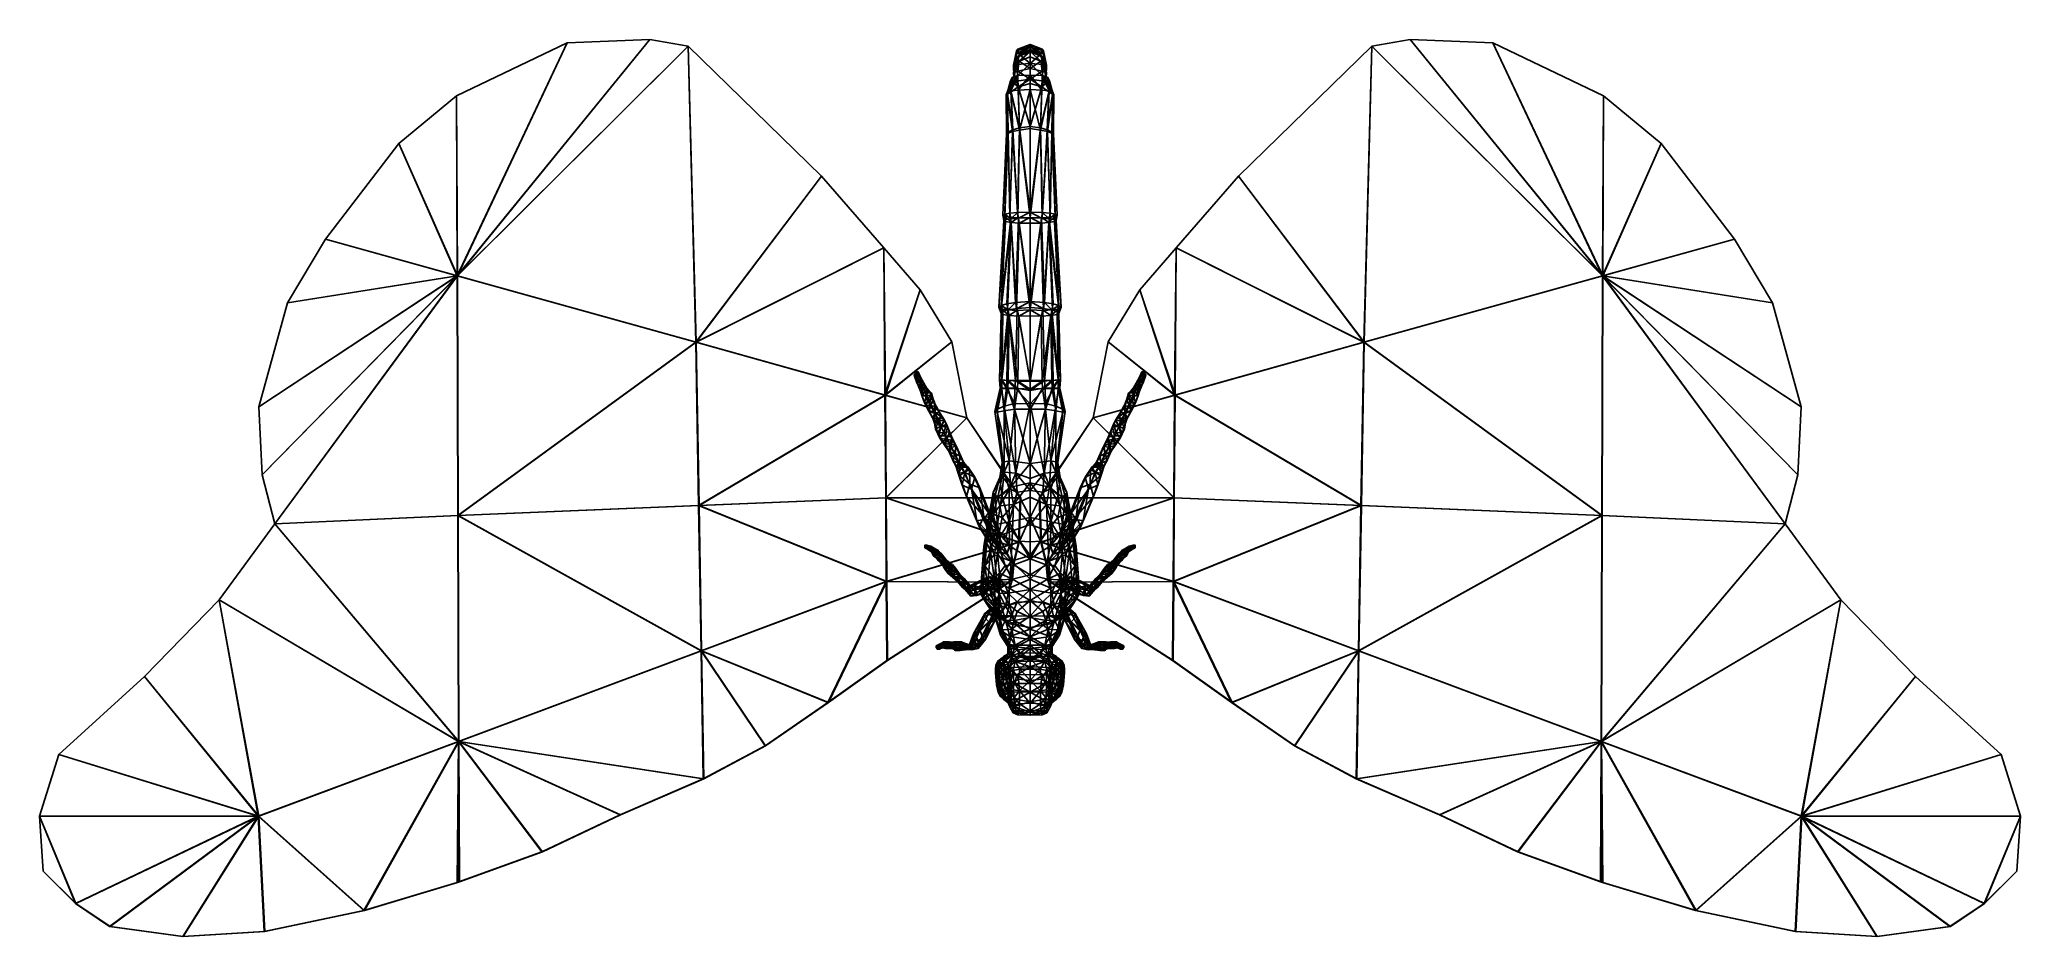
# Model space of a CAD drawing. Extents: x -0.0397 to 0.0397, y -0.018 to 0.018.
import ezdxf

# ---------------------------------------------------------------- set-up
doc = ezdxf.new("R2010")
doc.units = 0
doc.layers.add('MONARCH$LWO', color=1, linetype='CONTINUOUS')

msp = doc.modelspace()

# ---------------------------------------------------------------- linework, layer by layer
at = {"layer": 'MONARCH$LWO'}
for points in [[(-0.023, 0.015737, 0.003512), (-0.018557, 0.017863, 0.00326), (-0.022979, 0.008519, 0.00351)], [(-0.018557, 0.017863, 0.00326), (-0.023, 0.015737, 0.003512), (-0.022957, 0.008519, 0.003758)], [(-0.015242, 0.017993, 0.003073), (-0.013712, 0.017732, 0.002987), (-0.022979, 0.008519, 0.00351)], [(-0.018557, 0.017863, 0.00326), (-0.015242, 0.017993, 0.003073), (-0.022979, 0.008519, 0.00351)], [(-0.013405, 0.005846, 0.002969), (-0.022979, 0.008519, 0.00351), (-0.013712, 0.017732, 0.002987)], [(-0.013712, 0.017732, 0.002987), (-0.015242, 0.017993, 0.003073), (-0.022957, 0.008519, 0.003758)], [(-0.015242, 0.017993, 0.003073), (-0.018557, 0.017863, 0.00326), (-0.022957, 0.008519, 0.003758)], [(-0.022957, 0.008519, 0.003758), (-0.013383, 0.005846, 0.003217), (-0.013712, 0.017732, 0.002987)], [(-0.013712, 0.017732, 0.002987), (-0.008358, 0.012517, 0.002684), (-0.013405, 0.005846, 0.002969)], [(-0.008358, 0.012517, 0.002684), (-0.013712, 0.017732, 0.002987), (-0.013383, 0.005846, 0.003217)], [(-0.000536, 0.017543, 0.001984), (-0.000541, 0.017416, 0.001815), (-0.00066, 0.016838, 0.002003)], [(-0.00066, 0.016838, 0.002003), (-0.000659, 0.016969, 0.00222), (-0.000536, 0.017543, 0.001984)], [(-0.000494, 0.017607, 0.002248), (-0.000659, 0.016969, 0.00222), (-0.000427, 0.017398, 0.002447)], [(-0.000659, 0.016969, 0.00222), (-0.000494, 0.017607, 0.002248), (-0.000536, 0.017543, 0.001984)], [(-0.000568, 0.017276, 0.001715), (0, 0.01759, 0.001715), (-0.000536, 0.017271, 0.00157)], [(-0.000568, 0.017276, 0.001715), (-0.000541, 0.017416, 0.001815), (0, 0.01759, 0.001715)], [(0, 0.017688, 0.001836), (0, 0.01759, 0.001715), (-0.000541, 0.017416, 0.001815)], [(0, 0.017688, 0.001836), (-0.000541, 0.017416, 0.001815), (-0.000536, 0.017543, 0.001984)], [(0, 0.017798, 0.002041), (0, 0.017688, 0.001836), (-0.000536, 0.017543, 0.001984)], [(-0.000536, 0.017543, 0.001984), (-0.000494, 0.017607, 0.002248), (0, 0.017798, 0.002041)], [(0, 0.01752, 0.001561), (-0.000536, 0.017271, 0.00157), (0, 0.01759, 0.001715)], [(-0.000536, 0.017271, 0.00157), (0, 0.01752, 0.001561), (-0.000435, 0.017133, 0.001395)], [(0, 0.017769, 0.002317), (0, 0.017798, 0.002041), (-0.000494, 0.017607, 0.002248)], [(0, 0.017769, 0.002317), (-0.000494, 0.017607, 0.002248), (-0.000427, 0.017398, 0.002447)], [(0, 0.01752, 0.001561), (0, 0.017306, 0.001371), (-0.000435, 0.017133, 0.001395)], [(0, 0.017507, 0.002521), (0, 0.017769, 0.002317), (-0.000427, 0.017398, 0.002447)], [(0, 0.017033, 0.002609), (0, 0.017507, 0.002521), (-0.000427, 0.017398, 0.002447)], [(0, 0.017688, 0.001836), (0, 0.017798, 0.002041), (0.000536, 0.017543, 0.001984)], [(0.000494, 0.017607, 0.002248), (0.000536, 0.017543, 0.001984), (0, 0.017798, 0.002041)], [(0, 0.017798, 0.002041), (0, 0.017769, 0.002317), (0.000494, 0.017607, 0.002248)], [(0, 0.017769, 0.002317), (0, 0.017507, 0.002521), (0.000427, 0.017398, 0.002447)], [(0.000494, 0.017607, 0.002248), (0, 0.017769, 0.002317), (0.000427, 0.017398, 0.002447)], [(0, 0.01759, 0.001715), (0, 0.017688, 0.001836), (0.000541, 0.017416, 0.001815)], [(0.000541, 0.017416, 0.001815), (0, 0.017688, 0.001836), (0.000536, 0.017543, 0.001984)], [(0, 0.01759, 0.001715), (0.000568, 0.017276, 0.001715), (0.000536, 0.017271, 0.00157)], [(0.000536, 0.017271, 0.00157), (0, 0.01752, 0.001561), (0, 0.01759, 0.001715)], [(0.000541, 0.017416, 0.001815), (0.000568, 0.017276, 0.001715), (0, 0.01759, 0.001715)], [(0, 0.01752, 0.001561), (0.000536, 0.017271, 0.00157), (0.000435, 0.017133, 0.001395)], [(0, 0.017306, 0.001371), (0, 0.01752, 0.001561), (0.000435, 0.017133, 0.001395)], [(0, 0.017507, 0.002521), (0, 0.017033, 0.002609), (0.000427, 0.017398, 0.002447)], [(0.000659, 0.016969, 0.00222), (0.000494, 0.017607, 0.002248), (0.000427, 0.017398, 0.002447)], [(0.000494, 0.017607, 0.002248), (0.000659, 0.016969, 0.00222), (0.000536, 0.017543, 0.001984)], [(0.000541, 0.017416, 0.001815), (0.000536, 0.017543, 0.001984), (0.00066, 0.016838, 0.002003)], [(0.000659, 0.016969, 0.00222), (0.00066, 0.016838, 0.002003), (0.000536, 0.017543, 0.001984)], [(0.008358, 0.012517, 0.002684), (0.013712, 0.017732, 0.002987), (0.013405, 0.005846, 0.002969)], [(0.013712, 0.017732, 0.002987), (0.008358, 0.012517, 0.002684), (0.013383, 0.005846, 0.003217)], [(0.013383, 0.005846, 0.003217), (0.022957, 0.008519, 0.003758), (0.013712, 0.017732, 0.002987)], [(0.022979, 0.008519, 0.00351), (0.013405, 0.005846, 0.002969), (0.013712, 0.017732, 0.002987)], [(0.013712, 0.017732, 0.002987), (0.015242, 0.017993, 0.003073), (0.022979, 0.008519, 0.00351)], [(0.015242, 0.017993, 0.003073), (0.013712, 0.017732, 0.002987), (0.022957, 0.008519, 0.003758)], [(0.015242, 0.017993, 0.003073), (0.018557, 0.017863, 0.00326), (0.022979, 0.008519, 0.00351)], [(0.018557, 0.017863, 0.00326), (0.015242, 0.017993, 0.003073), (0.022957, 0.008519, 0.003758)], [(0.018557, 0.017863, 0.00326), (0.023, 0.015737, 0.003512), (0.022979, 0.008519, 0.00351)], [(0.023, 0.015737, 0.003512), (0.018557, 0.017863, 0.00326), (0.022957, 0.008519, 0.003758)], [(-0.000655, 0.016711, 0.001879), (-0.00066, 0.016838, 0.002003), (-0.000541, 0.017416, 0.001815)], [(-0.000659, 0.016969, 0.00222), (-0.00066, 0.016838, 0.002003), (-0.000638, 0.0165, 0.00224)], [(-0.00066, 0.016838, 0.002003), (-0.000655, 0.016711, 0.001879), (-0.000597, 0.016387, 0.002008)], [(-0.000597, 0.016387, 0.002008), (-0.000638, 0.0165, 0.00224), (-0.00066, 0.016838, 0.002003)], [(-0.000659, 0.016969, 0.00222), (-0.000542, 0.016987, 0.002472), (-0.000427, 0.017398, 0.002447)], [(-0.000568, 0.017276, 0.001715), (-0.000536, 0.017271, 0.00157), (-0.000659, 0.016629, 0.001762)], [(-0.000659, 0.016629, 0.001762), (-0.000655, 0.016711, 0.001879), (-0.000568, 0.017276, 0.001715)], [(-0.000657, 0.016659, 0.001575), (-0.000659, 0.016629, 0.001762), (-0.000536, 0.017271, 0.00157)], [(-0.000659, 0.016969, 0.00222), (-0.000638, 0.0165, 0.00224), (-0.000542, 0.016987, 0.002472)], [(-0.000655, 0.016711, 0.001879), (-0.000659, 0.016629, 0.001762), (-0.000608, 0.016229, 0.001899)], [(-0.000657, 0.016659, 0.001575), (-0.000536, 0.017271, 0.00157), (-0.000435, 0.017133, 0.001395)], [(-0.000486, 0.016726, 0.001339), (-0.000657, 0.016659, 0.001575), (-0.000435, 0.017133, 0.001395)], [(-0.000657, 0.016659, 0.001575), (-0.000486, 0.016726, 0.001339), (-0.000542, 0.016331, 0.0014)], [(-0.000655, 0.016711, 0.001879), (-0.000541, 0.017416, 0.001815), (-0.000568, 0.017276, 0.001715)], [(-0.000655, 0.016711, 0.001879), (-0.000608, 0.016229, 0.001899), (-0.000597, 0.016387, 0.002008)], [(-0.000494, 0.016551, 0.002548), (-0.000542, 0.016987, 0.002472), (-0.000638, 0.0165, 0.00224)], [(-0.000542, 0.016987, 0.002472), (0, 0.017033, 0.002609), (-0.000427, 0.017398, 0.002447)], [(0, 0.017033, 0.002609), (-0.000542, 0.016987, 0.002472), (-0.000494, 0.016551, 0.002548)], [(-0.000542, 0.016331, 0.0014), (-0.000486, 0.016726, 0.001339), (0, 0.016411, 0.001296)], [(0, 0.016568, 0.002656), (0, 0.017033, 0.002609), (-0.000494, 0.016551, 0.002548)], [(0, 0.016832, 0.001286), (-0.000486, 0.016726, 0.001339), (-0.000435, 0.017133, 0.001395)], [(0, 0.016832, 0.001286), (0, 0.016411, 0.001296), (-0.000486, 0.016726, 0.001339)], [(0, 0.017306, 0.001371), (0, 0.016832, 0.001286), (-0.000435, 0.017133, 0.001395)], [(0, 0.017033, 0.002609), (0.000542, 0.016987, 0.002472), (0.000427, 0.017398, 0.002447)], [(0, 0.016832, 0.001286), (0, 0.017306, 0.001371), (0.000435, 0.017133, 0.001395)], [(0.000486, 0.016726, 0.001339), (0, 0.016832, 0.001286), (0.000435, 0.017133, 0.001395)], [(0, 0.017033, 0.002609), (0, 0.016568, 0.002656), (0.000494, 0.016551, 0.002548)], [(0.000542, 0.016987, 0.002472), (0, 0.017033, 0.002609), (0.000494, 0.016551, 0.002548)], [(0, 0.016411, 0.001296), (0, 0.016832, 0.001286), (0.000486, 0.016726, 0.001339)], [(0.000486, 0.016726, 0.001339), (0.000542, 0.016331, 0.0014), (0, 0.016411, 0.001296)], [(0.000542, 0.016987, 0.002472), (0.000659, 0.016969, 0.00222), (0.000427, 0.017398, 0.002447)], [(0.000536, 0.017271, 0.00157), (0.000657, 0.016659, 0.001575), (0.000435, 0.017133, 0.001395)], [(0.000657, 0.016659, 0.001575), (0.000486, 0.016726, 0.001339), (0.000435, 0.017133, 0.001395)], [(0.000486, 0.016726, 0.001339), (0.000657, 0.016659, 0.001575), (0.000542, 0.016331, 0.0014)], [(0.000542, 0.016987, 0.002472), (0.000494, 0.016551, 0.002548), (0.000638, 0.0165, 0.00224)], [(0.000536, 0.017271, 0.00157), (0.000568, 0.017276, 0.001715), (0.000659, 0.016629, 0.001762)], [(0.000659, 0.016629, 0.001762), (0.000657, 0.016659, 0.001575), (0.000536, 0.017271, 0.00157)], [(0.00066, 0.016838, 0.002003), (0.000655, 0.016711, 0.001879), (0.000541, 0.017416, 0.001815)], [(0.000541, 0.017416, 0.001815), (0.000655, 0.016711, 0.001879), (0.000568, 0.017276, 0.001715)], [(0.000638, 0.0165, 0.00224), (0.000659, 0.016969, 0.00222), (0.000542, 0.016987, 0.002472)], [(0.000655, 0.016711, 0.001879), (0.000659, 0.016629, 0.001762), (0.000568, 0.017276, 0.001715)], [(0.000655, 0.016711, 0.001879), (0.00066, 0.016838, 0.002003), (0.000597, 0.016387, 0.002008)], [(0.000638, 0.0165, 0.00224), (0.000597, 0.016387, 0.002008), (0.00066, 0.016838, 0.002003)], [(0.000608, 0.016229, 0.001899), (0.000655, 0.016711, 0.001879), (0.000597, 0.016387, 0.002008)], [(0.000659, 0.016629, 0.001762), (0.000655, 0.016711, 0.001879), (0.000608, 0.016229, 0.001899)], [(0.00066, 0.016838, 0.002003), (0.000659, 0.016969, 0.00222), (0.000638, 0.0165, 0.00224)], [(-0.000951, 0.01577, 0.001928), (-0.000917, 0.015848, 0.002194), (-0.000768, 0.016254, 0.001876)], [(-0.000768, 0.016254, 0.001876), (-0.000764, 0.016216, 0.001757), (-0.000951, 0.01577, 0.001928)], [(-0.000904, 0.015799, 0.001683), (-0.000951, 0.01577, 0.001928), (-0.000764, 0.016216, 0.001757)], [(-0.000917, 0.015848, 0.002194), (-0.000773, 0.015935, 0.002475), (-0.000787, 0.016344, 0.002081)], [(-0.000787, 0.016344, 0.002081), (-0.000768, 0.016254, 0.001876), (-0.000917, 0.015848, 0.002194)], [(-0.000773, 0.015935, 0.002475), (-0.000917, 0.015848, 0.002194), (-0.000699, 0.014301, 0.002481)], [(-0.000764, 0.016216, 0.001757), (-0.000695, 0.016271, 0.001564), (-0.000904, 0.015799, 0.001683)], [(-0.000749, 0.015902, 0.001461), (-0.000904, 0.015799, 0.001683), (-0.000695, 0.016271, 0.001564)], [(-0.000749, 0.015902, 0.001461), (-0.000693, 0.014367, 0.00152), (-0.000904, 0.015799, 0.001683)], [(-0.000597, 0.016387, 0.002008), (-0.000787, 0.016344, 0.002081), (-0.000638, 0.0165, 0.00224)], [(-0.000698, 0.01648, 0.002317), (-0.000638, 0.0165, 0.00224), (-0.000787, 0.016344, 0.002081)], [(-0.000698, 0.01648, 0.002317), (-0.000787, 0.016344, 0.002081), (-0.000773, 0.015935, 0.002475)], [(-0.000787, 0.016344, 0.002081), (-0.000597, 0.016387, 0.002008), (-0.000768, 0.016254, 0.001876)], [(-0.000698, 0.01648, 0.002317), (-0.000773, 0.015935, 0.002475), (-0.000494, 0.016551, 0.002548)], [(-0.000773, 0.015935, 0.002475), (-0.000471, 0.015965, 0.002696), (-0.000494, 0.016551, 0.002548)], [(-0.000471, 0.015965, 0.002696), (-0.000773, 0.015935, 0.002475), (-0.000416, 0.014365, 0.002642)], [(-0.000699, 0.014301, 0.002481), (-0.000416, 0.014365, 0.002642), (-0.000773, 0.015935, 0.002475)], [(-0.000608, 0.016229, 0.001899), (-0.000768, 0.016254, 0.001876), (-0.000597, 0.016387, 0.002008)], [(-0.000608, 0.016229, 0.001899), (-0.000567, 0.016294, 0.001815), (-0.000768, 0.016254, 0.001876)], [(-0.000764, 0.016216, 0.001757), (-0.000768, 0.016254, 0.001876), (-0.000567, 0.016294, 0.001815)], [(-0.000567, 0.016294, 0.001815), (-0.000619, 0.0163, 0.00168), (-0.000764, 0.016216, 0.001757)], [(-0.000695, 0.016271, 0.001564), (-0.000764, 0.016216, 0.001757), (-0.000619, 0.0163, 0.00168)], [(-0.00048, 0.016101, 0.0013), (-0.000749, 0.015902, 0.001461), (-0.000695, 0.016271, 0.001564)], [(-0.00048, 0.016101, 0.0013), (-0.000421, 0.014452, 0.001389), (-0.000749, 0.015902, 0.001461)], [(-0.000421, 0.014452, 0.001389), (-0.000693, 0.014367, 0.00152), (-0.000749, 0.015902, 0.001461)], [(-0.000698, 0.01648, 0.002317), (-0.000494, 0.016551, 0.002548), (-0.000638, 0.0165, 0.00224)], [(-0.000695, 0.016271, 0.001564), (-0.000619, 0.0163, 0.00168), (-0.000542, 0.016331, 0.0014)], [(-0.000542, 0.016331, 0.0014), (-0.00048, 0.016101, 0.0013), (-0.000695, 0.016271, 0.001564)], [(-0.000657, 0.016659, 0.001575), (-0.000619, 0.0163, 0.00168), (-0.000659, 0.016629, 0.001762)], [(-0.000567, 0.016294, 0.001815), (-0.000659, 0.016629, 0.001762), (-0.000619, 0.0163, 0.00168)], [(-0.000567, 0.016294, 0.001815), (-0.000608, 0.016229, 0.001899), (-0.000659, 0.016629, 0.001762)], [(-0.000619, 0.0163, 0.00168), (-0.000657, 0.016659, 0.001575), (-0.000542, 0.016331, 0.0014)], [(-0.000542, 0.016331, 0.0014), (0, 0.016411, 0.001296), (-0.00048, 0.016101, 0.0013)], [(-0.000494, 0.016551, 0.002548), (-0.000471, 0.015965, 0.002696), (0, 0.016568, 0.002656)], [(0, 0.016234, 0.001249), (-0.00048, 0.016101, 0.0013), (0, 0.016411, 0.001296)], [(0, 0.016234, 0.001249), (0, 0.014512, 0.001356), (-0.00048, 0.016101, 0.0013)], [(0, 0.014512, 0.001356), (-0.000421, 0.014452, 0.001389), (-0.00048, 0.016101, 0.0013)], [(-0.000471, 0.015965, 0.002696), (0, 0.015984, 0.002773), (0, 0.016568, 0.002656)], [(-0.000471, 0.015965, 0.002696), (-0.000416, 0.014365, 0.002642), (0, 0.015984, 0.002773)], [(-0.000416, 0.014365, 0.002642), (0, 0.014424, 0.002693), (0, 0.015984, 0.002773)], [(0.000471, 0.015965, 0.002696), (0.000494, 0.016551, 0.002548), (0, 0.016568, 0.002656)], [(0, 0.015984, 0.002773), (0.000471, 0.015965, 0.002696), (0, 0.016568, 0.002656)], [(0, 0.016411, 0.001296), (0.000542, 0.016331, 0.0014), (0.00048, 0.016101, 0.0013)], [(0.00048, 0.016101, 0.0013), (0, 0.016234, 0.001249), (0, 0.016411, 0.001296)], [(0, 0.014512, 0.001356), (0, 0.016234, 0.001249), (0.00048, 0.016101, 0.0013)], [(0.000421, 0.014452, 0.001389), (0, 0.014512, 0.001356), (0.00048, 0.016101, 0.0013)], [(0.000416, 0.014365, 0.002642), (0.000471, 0.015965, 0.002696), (0, 0.015984, 0.002773)], [(0, 0.014424, 0.002693), (0.000416, 0.014365, 0.002642), (0, 0.015984, 0.002773)], [(0.000773, 0.015935, 0.002475), (0.000471, 0.015965, 0.002696), (0.000416, 0.014365, 0.002642)], [(0.000416, 0.014365, 0.002642), (0.000699, 0.014301, 0.002481), (0.000773, 0.015935, 0.002475)], [(0.000421, 0.014452, 0.001389), (0.00048, 0.016101, 0.0013), (0.000749, 0.015902, 0.001461)], [(0.000693, 0.014367, 0.00152), (0.000421, 0.014452, 0.001389), (0.000749, 0.015902, 0.001461)], [(0.000471, 0.015965, 0.002696), (0.000773, 0.015935, 0.002475), (0.000494, 0.016551, 0.002548)], [(0.00048, 0.016101, 0.0013), (0.000542, 0.016331, 0.0014), (0.000695, 0.016271, 0.001564)], [(0.000749, 0.015902, 0.001461), (0.00048, 0.016101, 0.0013), (0.000695, 0.016271, 0.001564)], [(0.000494, 0.016551, 0.002548), (0.000698, 0.01648, 0.002317), (0.000638, 0.0165, 0.00224)], [(0.000773, 0.015935, 0.002475), (0.000698, 0.01648, 0.002317), (0.000494, 0.016551, 0.002548)], [(0.000657, 0.016659, 0.001575), (0.000619, 0.0163, 0.00168), (0.000542, 0.016331, 0.0014)], [(0.000619, 0.0163, 0.00168), (0.000695, 0.016271, 0.001564), (0.000542, 0.016331, 0.0014)], [(0.000659, 0.016629, 0.001762), (0.000567, 0.016294, 0.001815), (0.000619, 0.0163, 0.00168)], [(0.000608, 0.016229, 0.001899), (0.000567, 0.016294, 0.001815), (0.000659, 0.016629, 0.001762)], [(0.000619, 0.0163, 0.00168), (0.000567, 0.016294, 0.001815), (0.000764, 0.016216, 0.001757)], [(0.000567, 0.016294, 0.001815), (0.000608, 0.016229, 0.001899), (0.000768, 0.016254, 0.001876)], [(0.000768, 0.016254, 0.001876), (0.000764, 0.016216, 0.001757), (0.000567, 0.016294, 0.001815)], [(0.000787, 0.016344, 0.002081), (0.000597, 0.016387, 0.002008), (0.000638, 0.0165, 0.00224)], [(0.000768, 0.016254, 0.001876), (0.000608, 0.016229, 0.001899), (0.000597, 0.016387, 0.002008)], [(0.000597, 0.016387, 0.002008), (0.000787, 0.016344, 0.002081), (0.000768, 0.016254, 0.001876)], [(0.000619, 0.0163, 0.00168), (0.000657, 0.016659, 0.001575), (0.000659, 0.016629, 0.001762)], [(0.000764, 0.016216, 0.001757), (0.000695, 0.016271, 0.001564), (0.000619, 0.0163, 0.00168)], [(0.000638, 0.0165, 0.00224), (0.000698, 0.01648, 0.002317), (0.000787, 0.016344, 0.002081)], [(0.000693, 0.014367, 0.00152), (0.000749, 0.015902, 0.001461), (0.000904, 0.015799, 0.001683)], [(0.000695, 0.016271, 0.001564), (0.000764, 0.016216, 0.001757), (0.000904, 0.015799, 0.001683)], [(0.000904, 0.015799, 0.001683), (0.000749, 0.015902, 0.001461), (0.000695, 0.016271, 0.001564)], [(0.000787, 0.016344, 0.002081), (0.000698, 0.01648, 0.002317), (0.000773, 0.015935, 0.002475)], [(0.000917, 0.015848, 0.002194), (0.000773, 0.015935, 0.002475), (0.000699, 0.014301, 0.002481)], [(0.000764, 0.016216, 0.001757), (0.000768, 0.016254, 0.001876), (0.000951, 0.01577, 0.001928)], [(0.000951, 0.01577, 0.001928), (0.000904, 0.015799, 0.001683), (0.000764, 0.016216, 0.001757)], [(0.000768, 0.016254, 0.001876), (0.000787, 0.016344, 0.002081), (0.000917, 0.015848, 0.002194)], [(0.000917, 0.015848, 0.002194), (0.000951, 0.01577, 0.001928), (0.000768, 0.016254, 0.001876)], [(0.000773, 0.015935, 0.002475), (0.000917, 0.015848, 0.002194), (0.000787, 0.016344, 0.002081)], [(-0.025314, 0.013821, 0.003642), (-0.023, 0.015737, 0.003512), (-0.022979, 0.008519, 0.00351)], [(-0.023, 0.015737, 0.003512), (-0.025314, 0.013821, 0.003642), (-0.022957, 0.008519, 0.003758)], [(-0.000917, 0.015848, 0.002194), (-0.000951, 0.01577, 0.001928), (-0.000878, 0.014244, 0.00225)], [(-0.000904, 0.015799, 0.001683), (-0.000876, 0.014279, 0.001724), (-0.000951, 0.01577, 0.001928)], [(-0.000942, 0.01423, 0.001981), (-0.000878, 0.014244, 0.00225), (-0.000951, 0.01577, 0.001928)], [(-0.000876, 0.014279, 0.001724), (-0.000942, 0.01423, 0.001981), (-0.000951, 0.01577, 0.001928)], [(-0.000878, 0.014244, 0.00225), (-0.000699, 0.014301, 0.002481), (-0.000917, 0.015848, 0.002194)], [(-0.000693, 0.014367, 0.00152), (-0.000876, 0.014279, 0.001724), (-0.000904, 0.015799, 0.001683)], [(0.000876, 0.014279, 0.001724), (0.000693, 0.014367, 0.00152), (0.000904, 0.015799, 0.001683)], [(0.000699, 0.014301, 0.002481), (0.000878, 0.014244, 0.00225), (0.000917, 0.015848, 0.002194)], [(0.000876, 0.014279, 0.001724), (0.000904, 0.015799, 0.001683), (0.000951, 0.01577, 0.001928)], [(0.000942, 0.01423, 0.001981), (0.000876, 0.014279, 0.001724), (0.000951, 0.01577, 0.001928)], [(0.000951, 0.01577, 0.001928), (0.000917, 0.015848, 0.002194), (0.000878, 0.014244, 0.00225)], [(0.000878, 0.014244, 0.00225), (0.000942, 0.01423, 0.001981), (0.000951, 0.01577, 0.001928)], [(0.025314, 0.013821, 0.003642), (0.023, 0.015737, 0.003512), (0.022957, 0.008519, 0.003758)], [(0.023, 0.015737, 0.003512), (0.025314, 0.013821, 0.003642), (0.022979, 0.008519, 0.00351)], [(-0.000699, 0.014301, 0.002481), (-0.000878, 0.014244, 0.00225), (-0.000804, 0.010873, 0.002463)], [(-0.000693, 0.014367, 0.00152), (-0.000809, 0.011032, 0.001291), (-0.000876, 0.014279, 0.001724)], [(-0.000502, 0.011051, 0.001092), (-0.000809, 0.011032, 0.001291), (-0.000693, 0.014367, 0.00152)], [(-0.000804, 0.010873, 0.002463), (-0.00049, 0.010844, 0.002608), (-0.000699, 0.014301, 0.002481)], [(-0.000699, 0.014301, 0.002481), (-0.00049, 0.010844, 0.002608), (-0.000416, 0.014365, 0.002642)], [(-0.000421, 0.014452, 0.001389), (-0.000502, 0.011051, 0.001092), (-0.000693, 0.014367, 0.00152)], [(0, 0.011074, 0.001001), (-0.000502, 0.011051, 0.001092), (-0.000421, 0.014452, 0.001389)], [(-0.00049, 0.010844, 0.002608), (0, 0.010851, 0.002622), (-0.000416, 0.014365, 0.002642)], [(0, 0.014512, 0.001356), (0, 0.011074, 0.001001), (-0.000421, 0.014452, 0.001389)], [(0, 0.014424, 0.002693), (-0.000416, 0.014365, 0.002642), (0, 0.010851, 0.002622)], [(0, 0.011074, 0.001001), (0, 0.014512, 0.001356), (0.000421, 0.014452, 0.001389)], [(0.000502, 0.011051, 0.001092), (0, 0.011074, 0.001001), (0.000421, 0.014452, 0.001389)], [(0.000416, 0.014365, 0.002642), (0, 0.014424, 0.002693), (0, 0.010851, 0.002622)], [(0, 0.010851, 0.002622), (0.00049, 0.010844, 0.002608), (0.000416, 0.014365, 0.002642)], [(0.00049, 0.010844, 0.002608), (0.000699, 0.014301, 0.002481), (0.000416, 0.014365, 0.002642)], [(0.000502, 0.011051, 0.001092), (0.000421, 0.014452, 0.001389), (0.000693, 0.014367, 0.00152)], [(0.00049, 0.010844, 0.002608), (0.000804, 0.010873, 0.002463), (0.000699, 0.014301, 0.002481)], [(0.000809, 0.011032, 0.001291), (0.000502, 0.011051, 0.001092), (0.000693, 0.014367, 0.00152)], [(0.000809, 0.011032, 0.001291), (0.000693, 0.014367, 0.00152), (0.000876, 0.014279, 0.001724)], [(0.000878, 0.014244, 0.00225), (0.000699, 0.014301, 0.002481), (0.000804, 0.010873, 0.002463)], [(-0.028253, 0.009991, 0.003808), (-0.025314, 0.013821, 0.003642), (-0.022979, 0.008519, 0.00351)], [(-0.025314, 0.013821, 0.003642), (-0.028253, 0.009991, 0.003808), (-0.022957, 0.008519, 0.003758)], [(-0.001091, 0.010947, 0.001893), (-0.001013, 0.010907, 0.002216), (-0.000942, 0.01423, 0.001981)], [(-0.001013, 0.010994, 0.001564), (-0.001091, 0.010947, 0.001893), (-0.000942, 0.01423, 0.001981)], [(-0.000876, 0.014279, 0.001724), (-0.001013, 0.010994, 0.001564), (-0.000942, 0.01423, 0.001981)], [(-0.000809, 0.011032, 0.001291), (-0.001013, 0.010994, 0.001564), (-0.000876, 0.014279, 0.001724)], [(-0.001013, 0.010907, 0.002216), (-0.000804, 0.010873, 0.002463), (-0.000878, 0.014244, 0.00225)], [(-0.000878, 0.014244, 0.00225), (-0.000942, 0.01423, 0.001981), (-0.001013, 0.010907, 0.002216)], [(0.000804, 0.010873, 0.002463), (0.001013, 0.010907, 0.002216), (0.000878, 0.014244, 0.00225)], [(0.001013, 0.010994, 0.001564), (0.000809, 0.011032, 0.001291), (0.000876, 0.014279, 0.001724)], [(0.001013, 0.010994, 0.001564), (0.000876, 0.014279, 0.001724), (0.000942, 0.01423, 0.001981)], [(0.000942, 0.01423, 0.001981), (0.000878, 0.014244, 0.00225), (0.001013, 0.010907, 0.002216)], [(0.001013, 0.010907, 0.002216), (0.001091, 0.010947, 0.001893), (0.000942, 0.01423, 0.001981)], [(0.001091, 0.010947, 0.001893), (0.001013, 0.010994, 0.001564), (0.000942, 0.01423, 0.001981)], [(0.028253, 0.009991, 0.003808), (0.025314, 0.013821, 0.003642), (0.022957, 0.008519, 0.003758)], [(0.025314, 0.013821, 0.003642), (0.028253, 0.009991, 0.003808), (0.022979, 0.008519, 0.00351)], [(-0.008358, 0.012517, 0.002684), (-0.005861, 0.009634, 0.002543), (-0.013405, 0.005846, 0.002969)], [(-0.005861, 0.009634, 0.002543), (-0.008358, 0.012517, 0.002684), (-0.013383, 0.005846, 0.003217)], [(0.005861, 0.009634, 0.002543), (0.008358, 0.012517, 0.002684), (0.013405, 0.005846, 0.002969)], [(0.008358, 0.012517, 0.002684), (0.005861, 0.009634, 0.002543), (0.013383, 0.005846, 0.003217)], [(-0.00105, 0.010732, 0.001885), (-0.000982, 0.010769, 0.001597), (-0.001253, 0.007255, 0.001753)], [(-0.001157, 0.007327, 0.001345), (-0.001253, 0.007255, 0.001753), (-0.000982, 0.010769, 0.001597)], [(-0.00105, 0.010732, 0.001885), (-0.001253, 0.007255, 0.001753), (-0.000982, 0.010691, 0.002168)], [(-0.001253, 0.007255, 0.001753), (-0.001153, 0.007189, 0.002161), (-0.000982, 0.010691, 0.002168)], [(-0.000982, 0.010769, 0.001597), (-0.000775, 0.010801, 0.001326), (-0.001157, 0.007327, 0.001345)], [(-0.000926, 0.00739, 0.001029), (-0.001157, 0.007327, 0.001345), (-0.000775, 0.010801, 0.001326)], [(-0.000982, 0.010691, 0.002168), (-0.001153, 0.007189, 0.002161), (-0.000762, 0.010652, 0.00242)], [(-0.001153, 0.007189, 0.002161), (-0.000905, 0.007145, 0.002457), (-0.000762, 0.010652, 0.00242)], [(-0.001013, 0.010994, 0.001564), (-0.000982, 0.010769, 0.001597), (-0.001091, 0.010947, 0.001893)], [(-0.001013, 0.010907, 0.002216), (-0.001091, 0.010947, 0.001893), (-0.000982, 0.010691, 0.002168)], [(-0.00105, 0.010732, 0.001885), (-0.000982, 0.010691, 0.002168), (-0.001091, 0.010947, 0.001893)], [(-0.000982, 0.010769, 0.001597), (-0.00105, 0.010732, 0.001885), (-0.001091, 0.010947, 0.001893)], [(-0.000809, 0.011032, 0.001291), (-0.000775, 0.010801, 0.001326), (-0.001013, 0.010994, 0.001564)], [(-0.000775, 0.010801, 0.001326), (-0.000982, 0.010769, 0.001597), (-0.001013, 0.010994, 0.001564)], [(-0.000804, 0.010873, 0.002463), (-0.001013, 0.010907, 0.002216), (-0.000762, 0.010652, 0.00242)], [(-0.000982, 0.010691, 0.002168), (-0.000762, 0.010652, 0.00242), (-0.001013, 0.010907, 0.002216)], [(-0.000579, 0.007443, 0.000797), (-0.000926, 0.00739, 0.001029), (-0.000775, 0.010801, 0.001326)], [(-0.000905, 0.007145, 0.002457), (-0.000537, 0.007125, 0.002635), (-0.000762, 0.010652, 0.00242)], [(-0.000809, 0.011032, 0.001291), (-0.000502, 0.011051, 0.001092), (-0.000775, 0.010801, 0.001326)], [(-0.000804, 0.010873, 0.002463), (-0.000762, 0.010652, 0.00242), (-0.00049, 0.010844, 0.002608)], [(-0.000455, 0.010823, 0.001136), (-0.000775, 0.010801, 0.001326), (-0.000502, 0.011051, 0.001092)], [(-0.000455, 0.010823, 0.001136), (-0.000579, 0.007443, 0.000797), (-0.000775, 0.010801, 0.001326)], [(-0.000762, 0.010652, 0.00242), (-0.000431, 0.01063, 0.002552), (-0.00049, 0.010844, 0.002608)], [(-0.000431, 0.01063, 0.002552), (-0.000762, 0.010652, 0.00242), (-0.000537, 0.007125, 0.002635)], [(0, 0.007486, 0.000675), (-0.000579, 0.007443, 0.000797), (-0.000455, 0.010823, 0.001136)], [(-0.000537, 0.007125, 0.002635), (0, 0.007143, 0.002643), (-0.000431, 0.01063, 0.002552)], [(-0.000502, 0.011051, 0.001092), (0, 0.011074, 0.001001), (-0.000455, 0.010823, 0.001136)], [(-0.00049, 0.010844, 0.002608), (-0.000431, 0.01063, 0.002552), (0, 0.010851, 0.002622)], [(0, 0.01084, 0.001062), (-0.000455, 0.010823, 0.001136), (0, 0.011074, 0.001001)], [(0, 0.01084, 0.001062), (0, 0.007486, 0.000675), (-0.000455, 0.010823, 0.001136)], [(-0.000431, 0.01063, 0.002552), (0, 0.010633, 0.002552), (0, 0.010851, 0.002622)], [(0, 0.010633, 0.002552), (-0.000431, 0.01063, 0.002552), (0, 0.007143, 0.002643)], [(0, 0.011074, 0.001001), (0.000502, 0.011051, 0.001092), (0.000455, 0.010823, 0.001136)], [(0.000455, 0.010823, 0.001136), (0, 0.01084, 0.001062), (0, 0.011074, 0.001001)], [(0.000431, 0.01063, 0.002552), (0.00049, 0.010844, 0.002608), (0, 0.010851, 0.002622)], [(0, 0.010633, 0.002552), (0.000431, 0.01063, 0.002552), (0, 0.010851, 0.002622)], [(0, 0.007486, 0.000675), (0, 0.01084, 0.001062), (0.000455, 0.010823, 0.001136)], [(0.000579, 0.007443, 0.000797), (0, 0.007486, 0.000675), (0.000455, 0.010823, 0.001136)], [(0.000431, 0.01063, 0.002552), (0, 0.010633, 0.002552), (0, 0.007143, 0.002643)], [(0, 0.007143, 0.002643), (0.000537, 0.007125, 0.002635), (0.000431, 0.01063, 0.002552)], [(0.000431, 0.01063, 0.002552), (0.000762, 0.010652, 0.00242), (0.00049, 0.010844, 0.002608)], [(0.000762, 0.010652, 0.00242), (0.000431, 0.01063, 0.002552), (0.000537, 0.007125, 0.002635)], [(0.000775, 0.010801, 0.001326), (0.000455, 0.010823, 0.001136), (0.000502, 0.011051, 0.001092)], [(0.000579, 0.007443, 0.000797), (0.000455, 0.010823, 0.001136), (0.000775, 0.010801, 0.001326)], [(0.000762, 0.010652, 0.00242), (0.000804, 0.010873, 0.002463), (0.00049, 0.010844, 0.002608)], [(0.000502, 0.011051, 0.001092), (0.000809, 0.011032, 0.001291), (0.000775, 0.010801, 0.001326)], [(0.000537, 0.007125, 0.002635), (0.000905, 0.007145, 0.002457), (0.000762, 0.010652, 0.00242)], [(0.000926, 0.00739, 0.001029), (0.000579, 0.007443, 0.000797), (0.000775, 0.010801, 0.001326)], [(0.001013, 0.010907, 0.002216), (0.000804, 0.010873, 0.002463), (0.000762, 0.010652, 0.00242)], [(0.000762, 0.010652, 0.00242), (0.000982, 0.010691, 0.002168), (0.001013, 0.010907, 0.002216)], [(0.001153, 0.007189, 0.002161), (0.000982, 0.010691, 0.002168), (0.000762, 0.010652, 0.00242)], [(0.000905, 0.007145, 0.002457), (0.001153, 0.007189, 0.002161), (0.000762, 0.010652, 0.00242)], [(0.000775, 0.010801, 0.001326), (0.000809, 0.011032, 0.001291), (0.001013, 0.010994, 0.001564)], [(0.000982, 0.010769, 0.001597), (0.000775, 0.010801, 0.001326), (0.001013, 0.010994, 0.001564)], [(0.000775, 0.010801, 0.001326), (0.000982, 0.010769, 0.001597), (0.001157, 0.007327, 0.001345)], [(0.001157, 0.007327, 0.001345), (0.000926, 0.00739, 0.001029), (0.000775, 0.010801, 0.001326)], [(0.000982, 0.010769, 0.001597), (0.001013, 0.010994, 0.001564), (0.001091, 0.010947, 0.001893)], [(0.001091, 0.010947, 0.001893), (0.001013, 0.010907, 0.002216), (0.000982, 0.010691, 0.002168)], [(0.000982, 0.010691, 0.002168), (0.00105, 0.010732, 0.001885), (0.001091, 0.010947, 0.001893)], [(0.00105, 0.010732, 0.001885), (0.000982, 0.010769, 0.001597), (0.001091, 0.010947, 0.001893)], [(0.000982, 0.010769, 0.001597), (0.00105, 0.010732, 0.001885), (0.001253, 0.007255, 0.001753)], [(0.001253, 0.007255, 0.001753), (0.001157, 0.007327, 0.001345), (0.000982, 0.010769, 0.001597)], [(0.001253, 0.007255, 0.001753), (0.00105, 0.010732, 0.001885), (0.000982, 0.010691, 0.002168)], [(0.001153, 0.007189, 0.002161), (0.001253, 0.007255, 0.001753), (0.000982, 0.010691, 0.002168)], [(-0.028253, 0.009991, 0.003808), (-0.022979, 0.008519, 0.00351), (-0.029776, 0.007432, 0.003894)], [(-0.022957, 0.008519, 0.003758), (-0.028253, 0.009991, 0.003808), (-0.029776, 0.007432, 0.003894)], [(-0.005817, 0.003728, 0.002541), (-0.013405, 0.005846, 0.002969), (-0.005861, 0.009634, 0.002543)], [(-0.013383, 0.005846, 0.003217), (-0.005796, 0.003728, 0.002788), (-0.005861, 0.009634, 0.002543)], [(-0.005861, 0.009634, 0.002543), (-0.004406, 0.007953, 0.002461), (-0.005817, 0.003728, 0.002541)], [(-0.004406, 0.007953, 0.002461), (-0.005861, 0.009634, 0.002543), (-0.005796, 0.003728, 0.002788)], [(0.004406, 0.007953, 0.002461), (0.005861, 0.009634, 0.002543), (0.005817, 0.003728, 0.002541)], [(0.005861, 0.009634, 0.002543), (0.004406, 0.007953, 0.002461), (0.005796, 0.003728, 0.002788)], [(0.005796, 0.003728, 0.002788), (0.013383, 0.005846, 0.003217), (0.005861, 0.009634, 0.002543)], [(0.013405, 0.005846, 0.002969), (0.005817, 0.003728, 0.002541), (0.005861, 0.009634, 0.002543)], [(0.028253, 0.009991, 0.003808), (0.022957, 0.008519, 0.003758), (0.029776, 0.007432, 0.003894)], [(0.022979, 0.008519, 0.00351), (0.028253, 0.009991, 0.003808), (0.029776, 0.007432, 0.003894)], [(-0.030924, 0.00326, 0.003959), (-0.022979, 0.008519, 0.00351), (-0.030796, 0.000522, 0.003952)], [(-0.022957, 0.008519, 0.003758), (-0.030924, 0.00326, 0.003959), (-0.030796, 0.000522, 0.003952)], [(-0.029776, 0.007432, 0.003894), (-0.022979, 0.008519, 0.00351), (-0.030924, 0.00326, 0.003959)], [(-0.022957, 0.008519, 0.003758), (-0.029776, 0.007432, 0.003894), (-0.030924, 0.00326, 0.003959)], [(-0.030286, -0.001434, 0.003923), (-0.030796, 0.000522, 0.003952), (-0.022979, 0.008519, 0.00351)], [(-0.030796, 0.000522, 0.003952), (-0.030286, -0.001434, 0.003923), (-0.022957, 0.008519, 0.003758)], [(-0.02295, -0.001099, 0.003509), (-0.030286, -0.001434, 0.003923), (-0.022979, 0.008519, 0.00351)], [(-0.030286, -0.001434, 0.003923), (-0.022929, -0.001099, 0.003756), (-0.022957, 0.008519, 0.003758)], [(-0.022979, 0.008519, 0.00351), (-0.013405, 0.005846, 0.002969), (-0.02295, -0.001099, 0.003509)], [(-0.013383, 0.005846, 0.003217), (-0.022957, 0.008519, 0.003758), (-0.022929, -0.001099, 0.003756)], [(-0.004406, 0.007953, 0.002461), (-0.003131, 0.005867, 0.002389), (-0.005817, 0.003728, 0.002541)], [(-0.003131, 0.005867, 0.002389), (-0.004406, 0.007953, 0.002461), (-0.005796, 0.003728, 0.002788)], [(0.003131, 0.005867, 0.002389), (0.004406, 0.007953, 0.002461), (0.005817, 0.003728, 0.002541)], [(0.004406, 0.007953, 0.002461), (0.003131, 0.005867, 0.002389), (0.005796, 0.003728, 0.002788)], [(0.022957, 0.008519, 0.003758), (0.013383, 0.005846, 0.003217), (0.022929, -0.001099, 0.003756)], [(0.013405, 0.005846, 0.002969), (0.022979, 0.008519, 0.00351), (0.02295, -0.001099, 0.003509)], [(0.022929, -0.001099, 0.003756), (0.030286, -0.001434, 0.003923), (0.022957, 0.008519, 0.003758)], [(0.030286, -0.001434, 0.003923), (0.02295, -0.001099, 0.003509), (0.022979, 0.008519, 0.00351)], [(0.030924, 0.00326, 0.003959), (0.022957, 0.008519, 0.003758), (0.030796, 0.000522, 0.003952)], [(0.030286, -0.001434, 0.003923), (0.030796, 0.000522, 0.003952), (0.022957, 0.008519, 0.003758)], [(0.029776, 0.007432, 0.003894), (0.022957, 0.008519, 0.003758), (0.030924, 0.00326, 0.003959)], [(0.022979, 0.008519, 0.00351), (0.030924, 0.00326, 0.003959), (0.030796, 0.000522, 0.003952)], [(0.030796, 0.000522, 0.003952), (0.030286, -0.001434, 0.003923), (0.022979, 0.008519, 0.00351)], [(0.022979, 0.008519, 0.00351), (0.029776, 0.007432, 0.003894), (0.030924, 0.00326, 0.003959)], [(-0.001157, 0.007327, 0.001345), (-0.001089, 0.007084, 0.001422), (-0.001253, 0.007255, 0.001753)], [(-0.001153, 0.007189, 0.002161), (-0.001253, 0.007255, 0.001753), (-0.001087, 0.006965, 0.002095)], [(-0.001161, 0.007022, 0.001761), (-0.001087, 0.006965, 0.002095), (-0.001253, 0.007255, 0.001753)], [(-0.001089, 0.007084, 0.001422), (-0.001161, 0.007022, 0.001761), (-0.001253, 0.007255, 0.001753)], [(-0.000926, 0.00739, 0.001029), (-0.00087, 0.007149, 0.001108), (-0.001157, 0.007327, 0.001345)], [(-0.00087, 0.007149, 0.001108), (-0.001089, 0.007084, 0.001422), (-0.001157, 0.007327, 0.001345)], [(-0.000905, 0.007145, 0.002457), (-0.001153, 0.007189, 0.002161), (-0.00084, 0.006917, 0.002398)], [(-0.001087, 0.006965, 0.002095), (-0.00084, 0.006917, 0.002398), (-0.001153, 0.007189, 0.002161)], [(-0.000926, 0.00739, 0.001029), (-0.000579, 0.007443, 0.000797), (-0.00087, 0.007149, 0.001108)], [(-0.000517, 0.007208, 0.000876), (-0.00087, 0.007149, 0.001108), (-0.000579, 0.007443, 0.000797)], [(-0.000517, 0.007208, 0.000876), (-0.000582, 0.004318, 0.000296), (-0.00087, 0.007149, 0.001108)], [(0, 0.004312, 0.000133), (-0.000582, 0.004318, 0.000296), (-0.000517, 0.007208, 0.000876)], [(-0.000579, 0.007443, 0.000797), (0, 0.007486, 0.000675), (-0.000517, 0.007208, 0.000876)], [(0, 0.007245, 0.000773), (-0.000517, 0.007208, 0.000876), (0, 0.007486, 0.000675)], [(0, 0.007245, 0.000773), (0, 0.004312, 0.000133), (-0.000517, 0.007208, 0.000876)], [(0, 0.007486, 0.000675), (0.000579, 0.007443, 0.000797), (0.000517, 0.007208, 0.000876)], [(0.000517, 0.007208, 0.000876), (0, 0.007245, 0.000773), (0, 0.007486, 0.000675)], [(0, 0.004312, 0.000133), (0, 0.007245, 0.000773), (0.000517, 0.007208, 0.000876)], [(0.000582, 0.004318, 0.000296), (0, 0.004312, 0.000133), (0.000517, 0.007208, 0.000876)], [(0.00087, 0.007149, 0.001108), (0.000517, 0.007208, 0.000876), (0.000579, 0.007443, 0.000797)], [(0.000582, 0.004318, 0.000296), (0.000517, 0.007208, 0.000876), (0.00087, 0.007149, 0.001108)], [(0.000579, 0.007443, 0.000797), (0.000926, 0.00739, 0.001029), (0.00087, 0.007149, 0.001108)], [(0.001153, 0.007189, 0.002161), (0.000905, 0.007145, 0.002457), (0.00084, 0.006917, 0.002398)], [(0.00084, 0.006917, 0.002398), (0.001087, 0.006965, 0.002095), (0.001153, 0.007189, 0.002161)], [(0.00087, 0.007149, 0.001108), (0.000926, 0.00739, 0.001029), (0.001157, 0.007327, 0.001345)], [(0.001089, 0.007084, 0.001422), (0.00087, 0.007149, 0.001108), (0.001157, 0.007327, 0.001345)], [(0.001253, 0.007255, 0.001753), (0.001153, 0.007189, 0.002161), (0.001087, 0.006965, 0.002095)], [(0.001087, 0.006965, 0.002095), (0.001161, 0.007022, 0.001761), (0.001253, 0.007255, 0.001753)], [(0.001089, 0.007084, 0.001422), (0.001157, 0.007327, 0.001345), (0.001253, 0.007255, 0.001753)], [(0.001161, 0.007022, 0.001761), (0.001089, 0.007084, 0.001422), (0.001253, 0.007255, 0.001753)], [(-0.001161, 0.007022, 0.001761), (-0.001089, 0.007084, 0.001422), (-0.001226, 0.004342, 0.001582)], [(-0.001146, 0.00434, 0.001072), (-0.001226, 0.004342, 0.001582), (-0.001089, 0.007084, 0.001422)], [(-0.001161, 0.007022, 0.001761), (-0.001226, 0.004342, 0.001582), (-0.001087, 0.006965, 0.002095)], [(-0.001226, 0.004342, 0.001582), (-0.001135, 0.004335, 0.002043), (-0.001087, 0.006965, 0.002095)], [(-0.001089, 0.007084, 0.001422), (-0.00087, 0.007149, 0.001108), (-0.001146, 0.00434, 0.001072)], [(-0.000929, 0.004316, 0.00063), (-0.001146, 0.00434, 0.001072), (-0.00087, 0.007149, 0.001108)], [(-0.001087, 0.006965, 0.002095), (-0.001135, 0.004335, 0.002043), (-0.00084, 0.006917, 0.002398)], [(-0.001135, 0.004335, 0.002043), (-0.00088, 0.004313, 0.002356), (-0.00084, 0.006917, 0.002398)], [(-0.000929, 0.004316, 0.00063), (-0.00087, 0.007149, 0.001108), (-0.000582, 0.004318, 0.000296)], [(-0.000905, 0.007145, 0.002457), (-0.00084, 0.006917, 0.002398), (-0.000537, 0.007125, 0.002635)], [(-0.00088, 0.004313, 0.002356), (-0.000488, 0.00429, 0.002518), (-0.00084, 0.006917, 0.002398)], [(-0.00084, 0.006917, 0.002398), (-0.000452, 0.006899, 0.002569), (-0.000537, 0.007125, 0.002635)], [(-0.000452, 0.006899, 0.002569), (-0.00084, 0.006917, 0.002398), (-0.000488, 0.00429, 0.002518)], [(-0.000537, 0.007125, 0.002635), (-0.000452, 0.006899, 0.002569), (0, 0.007143, 0.002643)], [(-0.000488, 0.00429, 0.002518), (0, 0.004272, 0.002499), (-0.000452, 0.006899, 0.002569)], [(-0.000452, 0.006899, 0.002569), (0, 0.006915, 0.002562), (0, 0.007143, 0.002643)], [(0, 0.006915, 0.002562), (-0.000452, 0.006899, 0.002569), (0, 0.004272, 0.002499)], [(0.000452, 0.006899, 0.002569), (0.000537, 0.007125, 0.002635), (0, 0.007143, 0.002643)], [(0, 0.006915, 0.002562), (0.000452, 0.006899, 0.002569), (0, 0.007143, 0.002643)], [(0.000452, 0.006899, 0.002569), (0, 0.006915, 0.002562), (0, 0.004272, 0.002499)], [(0, 0.004272, 0.002499), (0.000488, 0.00429, 0.002518), (0.000452, 0.006899, 0.002569)], [(0.000452, 0.006899, 0.002569), (0.00084, 0.006917, 0.002398), (0.000537, 0.007125, 0.002635)], [(0.00084, 0.006917, 0.002398), (0.000452, 0.006899, 0.002569), (0.000488, 0.00429, 0.002518)], [(0.000488, 0.00429, 0.002518), (0.00088, 0.004313, 0.002356), (0.00084, 0.006917, 0.002398)], [(0.00084, 0.006917, 0.002398), (0.000905, 0.007145, 0.002457), (0.000537, 0.007125, 0.002635)], [(0.00087, 0.007149, 0.001108), (0.000929, 0.004316, 0.00063), (0.000582, 0.004318, 0.000296)], [(0.001135, 0.004335, 0.002043), (0.001087, 0.006965, 0.002095), (0.00084, 0.006917, 0.002398)], [(0.00088, 0.004313, 0.002356), (0.001135, 0.004335, 0.002043), (0.00084, 0.006917, 0.002398)], [(0.00087, 0.007149, 0.001108), (0.001089, 0.007084, 0.001422), (0.001146, 0.00434, 0.001072)], [(0.001146, 0.00434, 0.001072), (0.000929, 0.004316, 0.00063), (0.00087, 0.007149, 0.001108)], [(0.001226, 0.004342, 0.001582), (0.001161, 0.007022, 0.001761), (0.001087, 0.006965, 0.002095)], [(0.001135, 0.004335, 0.002043), (0.001226, 0.004342, 0.001582), (0.001087, 0.006965, 0.002095)], [(0.001089, 0.007084, 0.001422), (0.001161, 0.007022, 0.001761), (0.001226, 0.004342, 0.001582)], [(0.001226, 0.004342, 0.001582), (0.001146, 0.00434, 0.001072), (0.001089, 0.007084, 0.001422)], [(-0.013405, 0.005846, 0.002969), (-0.013292, -0.000701, 0.002963), (-0.02295, -0.001099, 0.003509)], [(-0.013271, -0.000701, 0.00321), (-0.013383, 0.005846, 0.003217), (-0.022929, -0.001099, 0.003756)], [(-0.013405, 0.005846, 0.002969), (-0.005817, 0.003728, 0.002541), (-0.013292, -0.000701, 0.002963)], [(-0.005796, 0.003728, 0.002788), (-0.013383, 0.005846, 0.003217), (-0.013271, -0.000701, 0.00321)], [(-0.002533, 0.002811, 0.002355), (-0.005817, 0.003728, 0.002541), (-0.003131, 0.005867, 0.002389)], [(-0.005796, 0.003728, 0.002788), (-0.002533, 0.002811, 0.002355), (-0.003131, 0.005867, 0.002389)], [(0.005817, 0.003728, 0.002541), (0.002533, 0.002811, 0.002355), (0.003131, 0.005867, 0.002389)], [(0.002533, 0.002811, 0.002355), (0.005796, 0.003728, 0.002788), (0.003131, 0.005867, 0.002389)], [(0.013383, 0.005846, 0.003217), (0.005796, 0.003728, 0.002788), (0.013271, -0.000701, 0.00321)], [(0.005817, 0.003728, 0.002541), (0.013405, 0.005846, 0.002969), (0.013292, -0.000701, 0.002963)], [(0.013383, 0.005846, 0.003217), (0.013271, -0.000701, 0.00321), (0.022929, -0.001099, 0.003756)], [(0.013292, -0.000701, 0.002963), (0.013405, 0.005846, 0.002969), (0.02295, -0.001099, 0.003509)], [(-0.004648, 0.004539, -0.00451), (-0.004572, 0.004635, -0.004455), (-0.004519, 0.004659, -0.004567)], [(-0.004648, 0.004539, -0.00451), (-0.004519, 0.004659, -0.004567), (-0.004555, 0.004554, -0.004621)], [(-0.004502, 0.004387, -0.004373), (-0.004572, 0.004635, -0.004455), (-0.004648, 0.004539, -0.00451)], [(-0.004648, 0.004539, -0.00451), (-0.004555, 0.004554, -0.004621), (-0.004634, 0.004485, -0.004597)], [(-0.004648, 0.004539, -0.00451), (-0.004519, 0.0042, -0.004383), (-0.004502, 0.004387, -0.004373)], [(-0.004551, 0.004258, -0.004514), (-0.004519, 0.0042, -0.004383), (-0.004648, 0.004539, -0.00451)], [(-0.004551, 0.004258, -0.004514), (-0.004648, 0.004539, -0.00451), (-0.004634, 0.004485, -0.004597)], [(-0.004413, 0.00423, -0.004531), (-0.004634, 0.004485, -0.004597), (-0.004555, 0.004554, -0.004621)], [(-0.004413, 0.00423, -0.004531), (-0.004551, 0.004258, -0.004514), (-0.004634, 0.004485, -0.004597)], [(-0.004572, 0.004635, -0.004455), (-0.004482, 0.004658, -0.004494), (-0.004519, 0.004659, -0.004567)], [(-0.004363, 0.004371, -0.004381), (-0.004482, 0.004658, -0.004494), (-0.004572, 0.004635, -0.004455)], [(-0.004572, 0.004635, -0.004455), (-0.004502, 0.004387, -0.004373), (-0.004363, 0.004371, -0.004381)], [(-0.004375, 0.004424, -0.00452), (-0.004555, 0.004554, -0.004621), (-0.004519, 0.004659, -0.004567)], [(-0.004375, 0.004424, -0.00452), (-0.004413, 0.00423, -0.004531), (-0.004555, 0.004554, -0.004621)], [(-0.004341, 0.003818, -0.004322), (-0.004519, 0.0042, -0.004383), (-0.004551, 0.004258, -0.004514)], [(-0.004341, 0.003818, -0.004322), (-0.004551, 0.004258, -0.004514), (-0.004413, 0.00423, -0.004531)], [(-0.004375, 0.004424, -0.00452), (-0.004519, 0.004659, -0.004567), (-0.004482, 0.004658, -0.004494)], [(-0.004315, 0.004027, -0.004183), (-0.004502, 0.004387, -0.004373), (-0.004519, 0.0042, -0.004383)], [(-0.004519, 0.0042, -0.004383), (-0.004386, 0.003881, -0.004221), (-0.004315, 0.004027, -0.004183)], [(-0.004341, 0.003818, -0.004322), (-0.004386, 0.003881, -0.004221), (-0.004519, 0.0042, -0.004383)], [(-0.004315, 0.004027, -0.004183), (-0.004363, 0.004371, -0.004381), (-0.004502, 0.004387, -0.004373)], [(-0.004482, 0.004658, -0.004494), (-0.004363, 0.004371, -0.004381), (-0.004375, 0.004424, -0.00452)], [(-0.004149, 0.004016, -0.004314), (-0.004413, 0.00423, -0.004531), (-0.004375, 0.004424, -0.00452)], [(-0.004413, 0.00423, -0.004531), (-0.004166, 0.003825, -0.004348), (-0.004341, 0.003818, -0.004322)], [(-0.004149, 0.004016, -0.004314), (-0.004166, 0.003825, -0.004348), (-0.004413, 0.00423, -0.004531)], [(-0.004334, 0.003711, -0.004086), (-0.004315, 0.004027, -0.004183), (-0.004386, 0.003881, -0.004221)], [(-0.004149, 0.004016, -0.004314), (-0.004375, 0.004424, -0.00452), (-0.004363, 0.004371, -0.004381)], [(-0.004363, 0.004371, -0.004381), (-0.004179, 0.004043, -0.004208), (-0.004149, 0.004016, -0.004314)], [(-0.004315, 0.004027, -0.004183), (-0.004179, 0.004043, -0.004208), (-0.004363, 0.004371, -0.004381)], [(-0.004334, 0.003711, -0.004086), (-0.004237, 0.003891, -0.004009), (-0.004315, 0.004027, -0.004183)], [(-0.004069, 0.003928, -0.004075), (-0.004179, 0.004043, -0.004208), (-0.004315, 0.004027, -0.004183)], [(-0.004315, 0.004027, -0.004183), (-0.004237, 0.003891, -0.004009), (-0.004069, 0.003928, -0.004075)], [(-0.004069, 0.003928, -0.004075), (-0.004149, 0.004016, -0.004314), (-0.004179, 0.004043, -0.004208)], [(-0.003945, 0.003808, -0.004221), (-0.004166, 0.003825, -0.004348), (-0.004149, 0.004016, -0.004314)], [(-0.004069, 0.003928, -0.004075), (-0.003945, 0.003808, -0.004221), (-0.004149, 0.004016, -0.004314)], [(-0.001408, 0.003064, 0.001643), (-0.001311, 0.003049, 0.00205), (-0.001199, 0.004012, 0.001731)], [(-0.001311, 0.003158, 0.001176), (-0.001408, 0.003064, 0.001643), (-0.001199, 0.004012, 0.001731)], [(-0.001127, 0.003982, 0.002096), (-0.001199, 0.004012, 0.001731), (-0.001311, 0.003049, 0.00205)], [(-0.001145, 0.004, 0.001307), (-0.001311, 0.003158, 0.001176), (-0.001199, 0.004012, 0.001731)], [(-0.001036, 0.003285, 0.000726), (-0.001311, 0.003158, 0.001176), (-0.001145, 0.004, 0.001307)], [(-0.001311, 0.003049, 0.00205), (-0.001036, 0.003091, 0.002343), (-0.001127, 0.003982, 0.002096)], [(-0.001135, 0.004335, 0.002043), (-0.001226, 0.004342, 0.001582), (-0.001127, 0.003982, 0.002096)], [(-0.001199, 0.004012, 0.001731), (-0.001127, 0.003982, 0.002096), (-0.001226, 0.004342, 0.001582)], [(-0.001146, 0.00434, 0.001072), (-0.001145, 0.004, 0.001307), (-0.001226, 0.004342, 0.001582)], [(-0.001145, 0.004, 0.001307), (-0.001199, 0.004012, 0.001731), (-0.001226, 0.004342, 0.001582)], [(-0.000929, 0.004316, 0.00063), (-0.000946, 0.004012, 0.000885), (-0.001146, 0.00434, 0.001072)], [(-0.000946, 0.004012, 0.000885), (-0.001145, 0.004, 0.001307), (-0.001146, 0.00434, 0.001072)], [(-0.000946, 0.004012, 0.000885), (-0.001036, 0.003285, 0.000726), (-0.001145, 0.004, 0.001307)], [(-0.00088, 0.004313, 0.002356), (-0.001135, 0.004335, 0.002043), (-0.000886, 0.003986, 0.002363)], [(-0.001127, 0.003982, 0.002096), (-0.000886, 0.003986, 0.002363), (-0.001135, 0.004335, 0.002043)], [(-0.000886, 0.003986, 0.002363), (-0.001127, 0.003982, 0.002096), (-0.001036, 0.003091, 0.002343)], [(-0.000624, 0.003385, 0.000394), (-0.001036, 0.003285, 0.000726), (-0.000946, 0.004012, 0.000885)], [(-0.001036, 0.003091, 0.002343), (-0.000624, 0.003157, 0.002482), (-0.000886, 0.003986, 0.002363)], [(-0.000613, 0.004017, 0.000535), (-0.000946, 0.004012, 0.000885), (-0.000929, 0.004316, 0.00063)], [(-0.000613, 0.004017, 0.000535), (-0.000624, 0.003385, 0.000394), (-0.000946, 0.004012, 0.000885)], [(-0.000582, 0.004318, 0.000296), (-0.000613, 0.004017, 0.000535), (-0.000929, 0.004316, 0.00063)], [(-0.000886, 0.003986, 0.002363), (-0.000495, 0.003998, 0.002499), (-0.00088, 0.004313, 0.002356)], [(-0.000495, 0.003998, 0.002499), (-0.000886, 0.003986, 0.002363), (-0.000624, 0.003157, 0.002482)], [(-0.000488, 0.00429, 0.002518), (-0.00088, 0.004313, 0.002356), (-0.000495, 0.003998, 0.002499)], [(0, 0.003383, 0.00022), (-0.000624, 0.003385, 0.000394), (-0.000613, 0.004017, 0.000535)], [(-0.000624, 0.003157, 0.002482), (0, 0.003167, 0.002408), (-0.000495, 0.003998, 0.002499)], [(0, 0.003915, 0.000331), (-0.000613, 0.004017, 0.000535), (-0.000582, 0.004318, 0.000296)], [(0, 0.003915, 0.000331), (0, 0.003383, 0.00022), (-0.000613, 0.004017, 0.000535)], [(0, 0.004312, 0.000133), (0, 0.003915, 0.000331), (-0.000582, 0.004318, 0.000296)], [(-0.000495, 0.003998, 0.002499), (0, 0.003971, 0.002449), (-0.000488, 0.00429, 0.002518)], [(0, 0.003971, 0.002449), (-0.000495, 0.003998, 0.002499), (0, 0.003167, 0.002408)], [(0, 0.004272, 0.002499), (-0.000488, 0.00429, 0.002518), (0, 0.003971, 0.002449)], [(0, 0.003915, 0.000331), (0, 0.004312, 0.000133), (0.000582, 0.004318, 0.000296)], [(0.000613, 0.004017, 0.000535), (0, 0.003915, 0.000331), (0.000582, 0.004318, 0.000296)], [(0.000488, 0.00429, 0.002518), (0, 0.004272, 0.002499), (0, 0.003971, 0.002449)], [(0, 0.003971, 0.002449), (0.000495, 0.003998, 0.002499), (0.000488, 0.00429, 0.002518)], [(0, 0.003383, 0.00022), (0, 0.003915, 0.000331), (0.000613, 0.004017, 0.000535)], [(0.000624, 0.003385, 0.000394), (0, 0.003383, 0.00022), (0.000613, 0.004017, 0.000535)], [(0.000495, 0.003998, 0.002499), (0, 0.003971, 0.002449), (0, 0.003167, 0.002408)], [(0, 0.003167, 0.002408), (0.000624, 0.003157, 0.002482), (0.000495, 0.003998, 0.002499)], [(0.00088, 0.004313, 0.002356), (0.000488, 0.00429, 0.002518), (0.000495, 0.003998, 0.002499)], [(0.000495, 0.003998, 0.002499), (0.000886, 0.003986, 0.002363), (0.00088, 0.004313, 0.002356)], [(0.000886, 0.003986, 0.002363), (0.000495, 0.003998, 0.002499), (0.000624, 0.003157, 0.002482)], [(0.000613, 0.004017, 0.000535), (0.000582, 0.004318, 0.000296), (0.000929, 0.004316, 0.00063)], [(0.000946, 0.004012, 0.000885), (0.000613, 0.004017, 0.000535), (0.000929, 0.004316, 0.00063)], [(0.000624, 0.003385, 0.000394), (0.000613, 0.004017, 0.000535), (0.000946, 0.004012, 0.000885)], [(0.001036, 0.003285, 0.000726), (0.000624, 0.003385, 0.000394), (0.000946, 0.004012, 0.000885)], [(0.000624, 0.003157, 0.002482), (0.001036, 0.003091, 0.002343), (0.000886, 0.003986, 0.002363)], [(0.001135, 0.004335, 0.002043), (0.00088, 0.004313, 0.002356), (0.000886, 0.003986, 0.002363)], [(0.000886, 0.003986, 0.002363), (0.001127, 0.003982, 0.002096), (0.001135, 0.004335, 0.002043)], [(0.001127, 0.003982, 0.002096), (0.000886, 0.003986, 0.002363), (0.001036, 0.003091, 0.002343)], [(0.000946, 0.004012, 0.000885), (0.000929, 0.004316, 0.00063), (0.001146, 0.00434, 0.001072)], [(0.001145, 0.004, 0.001307), (0.000946, 0.004012, 0.000885), (0.001146, 0.00434, 0.001072)], [(0.001036, 0.003285, 0.000726), (0.000946, 0.004012, 0.000885), (0.001145, 0.004, 0.001307)], [(0.001311, 0.003158, 0.001176), (0.001036, 0.003285, 0.000726), (0.001145, 0.004, 0.001307)], [(0.001036, 0.003091, 0.002343), (0.001311, 0.003049, 0.00205), (0.001127, 0.003982, 0.002096)], [(0.001226, 0.004342, 0.001582), (0.001135, 0.004335, 0.002043), (0.001127, 0.003982, 0.002096)], [(0.001127, 0.003982, 0.002096), (0.001199, 0.004012, 0.001731), (0.001226, 0.004342, 0.001582)], [(0.001199, 0.004012, 0.001731), (0.001127, 0.003982, 0.002096), (0.001311, 0.003049, 0.00205)], [(0.001145, 0.004, 0.001307), (0.001146, 0.00434, 0.001072), (0.001226, 0.004342, 0.001582)], [(0.001199, 0.004012, 0.001731), (0.001145, 0.004, 0.001307), (0.001226, 0.004342, 0.001582)], [(0.001311, 0.003158, 0.001176), (0.001145, 0.004, 0.001307), (0.001199, 0.004012, 0.001731)], [(0.001311, 0.003049, 0.00205), (0.001408, 0.003064, 0.001643), (0.001199, 0.004012, 0.001731)], [(0.001408, 0.003064, 0.001643), (0.001311, 0.003158, 0.001176), (0.001199, 0.004012, 0.001731)], [(0.004166, 0.003825, -0.004348), (0.003945, 0.003808, -0.004221), (0.004149, 0.004016, -0.004314)], [(0.003945, 0.003808, -0.004221), (0.004069, 0.003928, -0.004075), (0.004149, 0.004016, -0.004314)], [(0.004149, 0.004016, -0.004314), (0.004069, 0.003928, -0.004075), (0.004179, 0.004043, -0.004208)], [(0.004179, 0.004043, -0.004208), (0.004069, 0.003928, -0.004075), (0.004315, 0.004027, -0.004183)], [(0.004237, 0.003891, -0.004009), (0.004315, 0.004027, -0.004183), (0.004069, 0.003928, -0.004075)], [(0.004413, 0.00423, -0.004531), (0.004149, 0.004016, -0.004314), (0.004375, 0.004424, -0.00452)], [(0.004375, 0.004424, -0.00452), (0.004149, 0.004016, -0.004314), (0.004363, 0.004371, -0.004381)], [(0.004179, 0.004043, -0.004208), (0.004363, 0.004371, -0.004381), (0.004149, 0.004016, -0.004314)], [(0.004166, 0.003825, -0.004348), (0.004149, 0.004016, -0.004314), (0.004413, 0.00423, -0.004531)], [(0.004166, 0.003825, -0.004348), (0.004413, 0.00423, -0.004531), (0.004341, 0.003818, -0.004322)], [(0.004179, 0.004043, -0.004208), (0.004315, 0.004027, -0.004183), (0.004363, 0.004371, -0.004381)], [(0.004237, 0.003891, -0.004009), (0.004334, 0.003711, -0.004086), (0.004315, 0.004027, -0.004183)], [(0.004502, 0.004387, -0.004373), (0.004315, 0.004027, -0.004183), (0.004519, 0.0042, -0.004383)], [(0.004363, 0.004371, -0.004381), (0.004315, 0.004027, -0.004183), (0.004502, 0.004387, -0.004373)], [(0.004386, 0.003881, -0.004221), (0.004519, 0.0042, -0.004383), (0.004315, 0.004027, -0.004183)], [(0.004315, 0.004027, -0.004183), (0.004334, 0.003711, -0.004086), (0.004386, 0.003881, -0.004221)], [(0.004519, 0.0042, -0.004383), (0.004341, 0.003818, -0.004322), (0.004551, 0.004258, -0.004514)], [(0.004551, 0.004258, -0.004514), (0.004341, 0.003818, -0.004322), (0.004413, 0.00423, -0.004531)], [(0.004386, 0.003881, -0.004221), (0.004341, 0.003818, -0.004322), (0.004519, 0.0042, -0.004383)], [(0.004363, 0.004371, -0.004381), (0.004482, 0.004658, -0.004494), (0.004375, 0.004424, -0.00452)], [(0.004482, 0.004658, -0.004494), (0.004363, 0.004371, -0.004381), (0.004572, 0.004635, -0.004455)], [(0.004502, 0.004387, -0.004373), (0.004572, 0.004635, -0.004455), (0.004363, 0.004371, -0.004381)], [(0.004555, 0.004554, -0.004621), (0.004375, 0.004424, -0.00452), (0.004519, 0.004659, -0.004567)], [(0.004519, 0.004659, -0.004567), (0.004375, 0.004424, -0.00452), (0.004482, 0.004658, -0.004494)], [(0.004413, 0.00423, -0.004531), (0.004375, 0.004424, -0.00452), (0.004555, 0.004554, -0.004621)], [(0.004634, 0.004485, -0.004597), (0.004413, 0.00423, -0.004531), (0.004555, 0.004554, -0.004621)], [(0.004551, 0.004258, -0.004514), (0.004413, 0.00423, -0.004531), (0.004634, 0.004485, -0.004597)], [(0.004482, 0.004658, -0.004494), (0.004572, 0.004635, -0.004455), (0.004519, 0.004659, -0.004567)], [(0.004572, 0.004635, -0.004455), (0.004502, 0.004387, -0.004373), (0.004648, 0.004539, -0.00451)], [(0.004519, 0.0042, -0.004383), (0.004648, 0.004539, -0.00451), (0.004502, 0.004387, -0.004373)], [(0.004572, 0.004635, -0.004455), (0.004648, 0.004539, -0.00451), (0.004519, 0.004659, -0.004567)], [(0.004519, 0.004659, -0.004567), (0.004648, 0.004539, -0.00451), (0.004555, 0.004554, -0.004621)], [(0.004519, 0.0042, -0.004383), (0.004551, 0.004258, -0.004514), (0.004648, 0.004539, -0.00451)], [(0.004648, 0.004539, -0.00451), (0.004551, 0.004258, -0.004514), (0.004634, 0.004485, -0.004597)], [(0.004555, 0.004554, -0.004621), (0.004648, 0.004539, -0.00451), (0.004634, 0.004485, -0.004597)], [(-0.005787, -0.000392, 0.002539), (-0.013292, -0.000701, 0.002963), (-0.005817, 0.003728, 0.002541)], [(-0.013271, -0.000701, 0.00321), (-0.005765, -0.000392, 0.002786), (-0.005796, 0.003728, 0.002788)], [(-0.005817, 0.003728, 0.002541), (-0.002533, 0.002811, 0.002355), (-0.005787, -0.000392, 0.002539)], [(-0.002533, 0.002811, 0.002355), (-0.005796, 0.003728, 0.002788), (-0.005765, -0.000392, 0.002786)], [(-0.004334, 0.003711, -0.004086), (-0.004386, 0.003881, -0.004221), (-0.004341, 0.003818, -0.004322)], [(-0.004091, 0.003568, -0.004259), (-0.004341, 0.003818, -0.004322), (-0.004166, 0.003825, -0.004348)], [(-0.004341, 0.003818, -0.004322), (-0.004277, 0.003519, -0.004194), (-0.004334, 0.003711, -0.004086)], [(-0.004091, 0.003568, -0.004259), (-0.004277, 0.003519, -0.004194), (-0.004341, 0.003818, -0.004322)], [(-0.004157, 0.003714, -0.003897), (-0.004237, 0.003891, -0.004009), (-0.004334, 0.003711, -0.004086)], [(-0.004334, 0.003711, -0.004086), (-0.004228, 0.003424, -0.003935), (-0.004157, 0.003714, -0.003897)], [(-0.004228, 0.003424, -0.003935), (-0.004334, 0.003711, -0.004086), (-0.004277, 0.003519, -0.004194)], [(-0.004169, 0.003324, -0.004099), (-0.004277, 0.003519, -0.004194), (-0.004091, 0.003568, -0.004259)], [(-0.004277, 0.003519, -0.004194), (-0.004169, 0.003324, -0.004099), (-0.004228, 0.003424, -0.003935)], [(-0.004157, 0.003714, -0.003897), (-0.004069, 0.003928, -0.004075), (-0.004237, 0.003891, -0.004009)], [(-0.004023, 0.003424, -0.00372), (-0.004157, 0.003714, -0.003897), (-0.004228, 0.003424, -0.003935)], [(-0.004228, 0.003424, -0.003935), (-0.004055, 0.003108, -0.003697), (-0.004023, 0.003424, -0.00372)], [(-0.004051, 0.003087, -0.003899), (-0.004055, 0.003108, -0.003697), (-0.004228, 0.003424, -0.003935)], [(-0.004051, 0.003087, -0.003899), (-0.004228, 0.003424, -0.003935), (-0.004169, 0.003324, -0.004099)], [(-0.004091, 0.003568, -0.004259), (-0.003974, 0.003312, -0.004089), (-0.004169, 0.003324, -0.004099)], [(-0.004051, 0.003087, -0.003899), (-0.004169, 0.003324, -0.004099), (-0.003974, 0.003312, -0.004089)], [(-0.003945, 0.003808, -0.004221), (-0.004091, 0.003568, -0.004259), (-0.004166, 0.003825, -0.004348)], [(-0.004157, 0.003714, -0.003897), (-0.003948, 0.003719, -0.003934), (-0.004069, 0.003928, -0.004075)], [(-0.004023, 0.003424, -0.00372), (-0.003948, 0.003719, -0.003934), (-0.004157, 0.003714, -0.003897)], [(-0.003882, 0.003563, -0.00406), (-0.004091, 0.003568, -0.004259), (-0.003945, 0.003808, -0.004221)], [(-0.003882, 0.003563, -0.00406), (-0.003974, 0.003312, -0.004089), (-0.004091, 0.003568, -0.004259)], [(-0.003948, 0.003719, -0.003934), (-0.003945, 0.003808, -0.004221), (-0.004069, 0.003928, -0.004075)], [(-0.003805, 0.003029, -0.003447), (-0.004023, 0.003424, -0.00372), (-0.004055, 0.003108, -0.003697)], [(-0.003974, 0.003312, -0.004089), (-0.003831, 0.003008, -0.003865), (-0.004051, 0.003087, -0.003899)], [(-0.004023, 0.003424, -0.00372), (-0.00383, 0.0034, -0.003732), (-0.003948, 0.003719, -0.003934)], [(-0.003805, 0.003029, -0.003447), (-0.00383, 0.0034, -0.003732), (-0.004023, 0.003424, -0.00372)], [(-0.003767, 0.003252, -0.003846), (-0.003974, 0.003312, -0.004089), (-0.003882, 0.003563, -0.00406)], [(-0.003767, 0.003252, -0.003846), (-0.003831, 0.003008, -0.003865), (-0.003974, 0.003312, -0.004089)], [(-0.003948, 0.003719, -0.003934), (-0.003882, 0.003563, -0.00406), (-0.003945, 0.003808, -0.004221)], [(-0.00383, 0.0034, -0.003732), (-0.003882, 0.003563, -0.00406), (-0.003948, 0.003719, -0.003934)], [(-0.00383, 0.0034, -0.003732), (-0.003767, 0.003252, -0.003846), (-0.003882, 0.003563, -0.00406)], [(-0.003585, 0.002904, -0.003631), (-0.003831, 0.003008, -0.003865), (-0.003767, 0.003252, -0.003846)], [(-0.003611, 0.003018, -0.003505), (-0.003767, 0.003252, -0.003846), (-0.00383, 0.0034, -0.003732)], [(-0.003805, 0.003029, -0.003447), (-0.003611, 0.003018, -0.003505), (-0.00383, 0.0034, -0.003732)], [(-0.003611, 0.003018, -0.003505), (-0.003585, 0.002904, -0.003631), (-0.003767, 0.003252, -0.003846)], [(-0.001311, 0.003158, 0.001176), (-0.001036, 0.003285, 0.000726), (-0.001035, 0.000634, 0.000448)], [(-0.000624, 0.003385, 0.000394), (-0.000571, 0.000594, -0.000091), (-0.001036, 0.003285, 0.000726)], [(-0.000571, 0.000594, -0.000091), (-0.001035, 0.000634, 0.000448), (-0.001036, 0.003285, 0.000726)], [(-0.000624, 0.003385, 0.000394), (0, 0.003383, 0.00022), (-0.000571, 0.000594, -0.000091)], [(0, 0.000386, -0.00033), (-0.000571, 0.000594, -0.000091), (0, 0.003383, 0.00022)], [(0, 0.003383, 0.00022), (0.000624, 0.003385, 0.000394), (0.000571, 0.000594, -0.000091)], [(0.000571, 0.000594, -0.000091), (0, 0.000386, -0.00033), (0, 0.003383, 0.00022)], [(0.000571, 0.000594, -0.000091), (0.000624, 0.003385, 0.000394), (0.001036, 0.003285, 0.000726)], [(0.001035, 0.000634, 0.000448), (0.000571, 0.000594, -0.000091), (0.001036, 0.003285, 0.000726)], [(0.001036, 0.003285, 0.000726), (0.001311, 0.003158, 0.001176), (0.001035, 0.000634, 0.000448)], [(0.002533, 0.002811, 0.002355), (0.005817, 0.003728, 0.002541), (0.005787, -0.000392, 0.002539)], [(0.005796, 0.003728, 0.002788), (0.002533, 0.002811, 0.002355), (0.005765, -0.000392, 0.002786)], [(0.003831, 0.003008, -0.003865), (0.003585, 0.002904, -0.003631), (0.003767, 0.003252, -0.003846)], [(0.003585, 0.002904, -0.003631), (0.003611, 0.003018, -0.003505), (0.003767, 0.003252, -0.003846)], [(0.003767, 0.003252, -0.003846), (0.003611, 0.003018, -0.003505), (0.00383, 0.0034, -0.003732)], [(0.003611, 0.003018, -0.003505), (0.003805, 0.003029, -0.003447), (0.00383, 0.0034, -0.003732)], [(0.003974, 0.003312, -0.004089), (0.003767, 0.003252, -0.003846), (0.003882, 0.003563, -0.00406)], [(0.003767, 0.003252, -0.003846), (0.00383, 0.0034, -0.003732), (0.003882, 0.003563, -0.00406)], [(0.003831, 0.003008, -0.003865), (0.003767, 0.003252, -0.003846), (0.003974, 0.003312, -0.004089)], [(0.004023, 0.003424, -0.00372), (0.003805, 0.003029, -0.003447), (0.004055, 0.003108, -0.003697)], [(0.00383, 0.0034, -0.003732), (0.003805, 0.003029, -0.003447), (0.004023, 0.003424, -0.00372)], [(0.003882, 0.003563, -0.00406), (0.00383, 0.0034, -0.003732), (0.003948, 0.003719, -0.003934)], [(0.00383, 0.0034, -0.003732), (0.004023, 0.003424, -0.00372), (0.003948, 0.003719, -0.003934)], [(0.003831, 0.003008, -0.003865), (0.003974, 0.003312, -0.004089), (0.004051, 0.003087, -0.003899)], [(0.004091, 0.003568, -0.004259), (0.003882, 0.003563, -0.00406), (0.003945, 0.003808, -0.004221)], [(0.003882, 0.003563, -0.00406), (0.003948, 0.003719, -0.003934), (0.003945, 0.003808, -0.004221)], [(0.003974, 0.003312, -0.004089), (0.003882, 0.003563, -0.00406), (0.004091, 0.003568, -0.004259)], [(0.003945, 0.003808, -0.004221), (0.003948, 0.003719, -0.003934), (0.004069, 0.003928, -0.004075)], [(0.004091, 0.003568, -0.004259), (0.003945, 0.003808, -0.004221), (0.004166, 0.003825, -0.004348)], [(0.003948, 0.003719, -0.003934), (0.004157, 0.003714, -0.003897), (0.004069, 0.003928, -0.004075)], [(0.003948, 0.003719, -0.003934), (0.004023, 0.003424, -0.00372), (0.004157, 0.003714, -0.003897)], [(0.003974, 0.003312, -0.004089), (0.004091, 0.003568, -0.004259), (0.004169, 0.003324, -0.004099)], [(0.004169, 0.003324, -0.004099), (0.004051, 0.003087, -0.003899), (0.003974, 0.003312, -0.004089)], [(0.004157, 0.003714, -0.003897), (0.004023, 0.003424, -0.00372), (0.004228, 0.003424, -0.003935)], [(0.004055, 0.003108, -0.003697), (0.004228, 0.003424, -0.003935), (0.004023, 0.003424, -0.00372)], [(0.004055, 0.003108, -0.003697), (0.004051, 0.003087, -0.003899), (0.004228, 0.003424, -0.003935)], [(0.004228, 0.003424, -0.003935), (0.004051, 0.003087, -0.003899), (0.004169, 0.003324, -0.004099)], [(0.004069, 0.003928, -0.004075), (0.004157, 0.003714, -0.003897), (0.004237, 0.003891, -0.004009)], [(0.004341, 0.003818, -0.004322), (0.004091, 0.003568, -0.004259), (0.004166, 0.003825, -0.004348)], [(0.004277, 0.003519, -0.004194), (0.004091, 0.003568, -0.004259), (0.004341, 0.003818, -0.004322)], [(0.004277, 0.003519, -0.004194), (0.004169, 0.003324, -0.004099), (0.004091, 0.003568, -0.004259)], [(0.004237, 0.003891, -0.004009), (0.004157, 0.003714, -0.003897), (0.004334, 0.003711, -0.004086)], [(0.004228, 0.003424, -0.003935), (0.004334, 0.003711, -0.004086), (0.004157, 0.003714, -0.003897)], [(0.004169, 0.003324, -0.004099), (0.004277, 0.003519, -0.004194), (0.004228, 0.003424, -0.003935)], [(0.004334, 0.003711, -0.004086), (0.004228, 0.003424, -0.003935), (0.004277, 0.003519, -0.004194)], [(0.004277, 0.003519, -0.004194), (0.004341, 0.003818, -0.004322), (0.004334, 0.003711, -0.004086)], [(0.004386, 0.003881, -0.004221), (0.004334, 0.003711, -0.004086), (0.004341, 0.003818, -0.004322)], [(0.005765, -0.000392, 0.002786), (0.013271, -0.000701, 0.00321), (0.005796, 0.003728, 0.002788)], [(0.013292, -0.000701, 0.002963), (0.005787, -0.000392, 0.002539), (0.005817, 0.003728, 0.002541)], [(-0.002533, 0.002811, 0.002355), (-0.00039, -0.00041, 0.002205), (-0.005787, -0.000392, 0.002539)], [(-0.000367, -0.00039, 0.002444), (-0.002533, 0.002811, 0.002355), (-0.005765, -0.000392, 0.002786)], [(-0.004055, 0.003108, -0.003697), (-0.003891, 0.002803, -0.003448), (-0.003805, 0.003029, -0.003447)], [(-0.003844, 0.00269, -0.00361), (-0.003891, 0.002803, -0.003448), (-0.004055, 0.003108, -0.003697)], [(-0.003844, 0.00269, -0.00361), (-0.004055, 0.003108, -0.003697), (-0.004051, 0.003087, -0.003899)], [(-0.003844, 0.00269, -0.00361), (-0.004051, 0.003087, -0.003899), (-0.003831, 0.003008, -0.003865)], [(-0.003733, 0.0028, -0.003262), (-0.003805, 0.003029, -0.003447), (-0.003891, 0.002803, -0.003448)], [(-0.003891, 0.002803, -0.003448), (-0.003824, 0.002595, -0.003319), (-0.003733, 0.0028, -0.003262)], [(-0.003824, 0.002595, -0.003319), (-0.003891, 0.002803, -0.003448), (-0.003844, 0.00269, -0.00361)], [(-0.003831, 0.003008, -0.003865), (-0.00363, 0.0027, -0.003637), (-0.003844, 0.00269, -0.00361)], [(-0.003563, 0.002452, -0.003512), (-0.003844, 0.00269, -0.00361), (-0.00363, 0.0027, -0.003637)], [(-0.003844, 0.00269, -0.00361), (-0.003766, 0.002404, -0.003431), (-0.003824, 0.002595, -0.003319)], [(-0.003563, 0.002452, -0.003512), (-0.003766, 0.002404, -0.003431), (-0.003844, 0.00269, -0.00361)], [(-0.003585, 0.002904, -0.003631), (-0.00363, 0.0027, -0.003637), (-0.003831, 0.003008, -0.003865)], [(-0.003672, 0.002697, -0.003135), (-0.003733, 0.0028, -0.003262), (-0.003824, 0.002595, -0.003319)], [(-0.003824, 0.002595, -0.003319), (-0.003786, 0.002372, -0.003189), (-0.003672, 0.002697, -0.003135)], [(-0.003786, 0.002372, -0.003189), (-0.003824, 0.002595, -0.003319), (-0.003766, 0.002404, -0.003431)], [(-0.003805, 0.003029, -0.003447), (-0.003733, 0.0028, -0.003262), (-0.003527, 0.002834, -0.003302)], [(-0.003527, 0.002834, -0.003302), (-0.003611, 0.003018, -0.003505), (-0.003805, 0.003029, -0.003447)], [(-0.003573, 0.00247, -0.002969), (-0.003672, 0.002697, -0.003135), (-0.003786, 0.002372, -0.003189)], [(-0.003786, 0.002372, -0.003189), (-0.003646, 0.002092, -0.002965), (-0.003573, 0.00247, -0.002969)], [(-0.003766, 0.002404, -0.003431), (-0.003698, 0.002217, -0.003382), (-0.003786, 0.002372, -0.003189)], [(-0.003698, 0.002217, -0.003382), (-0.003766, 0.002404, -0.003431), (-0.003563, 0.002452, -0.003512)], [(-0.003672, 0.002697, -0.003135), (-0.003527, 0.002834, -0.003302), (-0.003733, 0.0028, -0.003262)], [(-0.003563, 0.002452, -0.003512), (-0.003458, 0.002231, -0.003404), (-0.003698, 0.002217, -0.003382)], [(-0.003672, 0.002697, -0.003135), (-0.003441, 0.002723, -0.003157), (-0.003527, 0.002834, -0.003302)], [(-0.003573, 0.00247, -0.002969), (-0.003441, 0.002723, -0.003157), (-0.003672, 0.002697, -0.003135)], [(-0.003384, 0.002099, -0.002735), (-0.003573, 0.00247, -0.002969), (-0.003646, 0.002092, -0.002965)], [(-0.00343, 0.002728, -0.003488), (-0.00363, 0.0027, -0.003637), (-0.003585, 0.002904, -0.003631)], [(-0.00343, 0.002728, -0.003488), (-0.003563, 0.002452, -0.003512), (-0.00363, 0.0027, -0.003637)], [(-0.003611, 0.003018, -0.003505), (-0.003527, 0.002834, -0.003302), (-0.00343, 0.002728, -0.003488)], [(-0.00343, 0.002728, -0.003488), (-0.003585, 0.002904, -0.003631), (-0.003611, 0.003018, -0.003505)], [(-0.003573, 0.00247, -0.002969), (-0.003314, 0.00246, -0.003004), (-0.003441, 0.002723, -0.003157)], [(-0.003384, 0.002099, -0.002735), (-0.003314, 0.00246, -0.003004), (-0.003573, 0.00247, -0.002969)], [(-0.003345, 0.002566, -0.003345), (-0.003563, 0.002452, -0.003512), (-0.00343, 0.002728, -0.003488)], [(-0.003345, 0.002566, -0.003345), (-0.003458, 0.002231, -0.003404), (-0.003563, 0.002452, -0.003512)], [(-0.003527, 0.002834, -0.003302), (-0.003441, 0.002723, -0.003157), (-0.003345, 0.002566, -0.003345)], [(-0.003345, 0.002566, -0.003345), (-0.00343, 0.002728, -0.003488), (-0.003527, 0.002834, -0.003302)], [(-0.003231, 0.00226, -0.003156), (-0.003458, 0.002231, -0.003404), (-0.003345, 0.002566, -0.003345)], [(-0.003314, 0.00246, -0.003004), (-0.003345, 0.002566, -0.003345), (-0.003441, 0.002723, -0.003157)], [(-0.003384, 0.002099, -0.002735), (-0.003137, 0.002044, -0.002742), (-0.003314, 0.00246, -0.003004)], [(-0.003314, 0.00246, -0.003004), (-0.003231, 0.00226, -0.003156), (-0.003345, 0.002566, -0.003345)], [(-0.003137, 0.002044, -0.002742), (-0.003231, 0.00226, -0.003156), (-0.003314, 0.00246, -0.003004)], [(-0.00039, -0.00041, 0.002205), (-0.002533, 0.002811, 0.002355), (-0.000367, -0.00039, 0.002444)], [(-0.001408, 0.003064, 0.001643), (-0.001311, 0.003158, 0.001176), (-0.001116, 0.001018, 0.001117)], [(-0.001408, 0.003064, 0.001643), (-0.001116, 0.001018, 0.001117), (-0.001311, 0.003049, 0.00205)], [(-0.001035, 0.000634, 0.000448), (-0.001116, 0.001018, 0.001117), (-0.001311, 0.003158, 0.001176)], [(-0.001036, 0.003091, 0.002343), (-0.001311, 0.003049, 0.00205), (-0.000829, 0.001088, 0.002119)], [(-0.001071, 0.001036, 0.00156), (-0.000829, 0.001088, 0.002119), (-0.001311, 0.003049, 0.00205)], [(-0.001116, 0.001018, 0.001117), (-0.001071, 0.001036, 0.00156), (-0.001311, 0.003049, 0.00205)], [(-0.001036, 0.003091, 0.002343), (-0.000829, 0.001088, 0.002119), (-0.000624, 0.003157, 0.002482)], [(-0.000829, 0.001088, 0.002119), (0, 0.000989, 0.002338), (-0.000624, 0.003157, 0.002482)], [(0, 0.003167, 0.002408), (-0.000624, 0.003157, 0.002482), (0, 0.000989, 0.002338)], [(0.000624, 0.003157, 0.002482), (0, 0.003167, 0.002408), (0, 0.000989, 0.002338)], [(0, 0.000989, 0.002338), (0.000829, 0.001088, 0.002119), (0.000624, 0.003157, 0.002482)], [(0.002533, 0.002811, 0.002355), (0.00039, -0.00041, 0.002205), (0.000367, -0.00039, 0.002444)], [(0.002533, 0.002811, 0.002355), (0.000367, -0.00039, 0.002444), (0.005765, -0.000392, 0.002786)], [(0.00039, -0.00041, 0.002205), (0.002533, 0.002811, 0.002355), (0.005787, -0.000392, 0.002539)], [(0.000829, 0.001088, 0.002119), (0.001036, 0.003091, 0.002343), (0.000624, 0.003157, 0.002482)], [(0.001311, 0.003049, 0.00205), (0.001036, 0.003091, 0.002343), (0.000829, 0.001088, 0.002119)], [(0.000829, 0.001088, 0.002119), (0.001071, 0.001036, 0.00156), (0.001311, 0.003049, 0.00205)], [(0.001116, 0.001018, 0.001117), (0.001035, 0.000634, 0.000448), (0.001311, 0.003158, 0.001176)], [(0.001071, 0.001036, 0.00156), (0.001116, 0.001018, 0.001117), (0.001311, 0.003049, 0.00205)], [(0.001311, 0.003158, 0.001176), (0.001408, 0.003064, 0.001643), (0.001116, 0.001018, 0.001117)], [(0.001116, 0.001018, 0.001117), (0.001408, 0.003064, 0.001643), (0.001311, 0.003049, 0.00205)], [(0.003231, 0.00226, -0.003156), (0.003137, 0.002044, -0.002742), (0.003314, 0.00246, -0.003004)], [(0.003137, 0.002044, -0.002742), (0.003384, 0.002099, -0.002735), (0.003314, 0.00246, -0.003004)], [(0.003458, 0.002231, -0.003404), (0.003231, 0.00226, -0.003156), (0.003345, 0.002566, -0.003345)], [(0.003231, 0.00226, -0.003156), (0.003314, 0.00246, -0.003004), (0.003345, 0.002566, -0.003345)], [(0.003345, 0.002566, -0.003345), (0.003314, 0.00246, -0.003004), (0.003441, 0.002723, -0.003157)], [(0.003314, 0.00246, -0.003004), (0.003573, 0.00247, -0.002969), (0.003441, 0.002723, -0.003157)], [(0.003314, 0.00246, -0.003004), (0.003384, 0.002099, -0.002735), (0.003573, 0.00247, -0.002969)], [(0.003441, 0.002723, -0.003157), (0.003527, 0.002834, -0.003302), (0.003345, 0.002566, -0.003345)], [(0.00343, 0.002728, -0.003488), (0.003345, 0.002566, -0.003345), (0.003527, 0.002834, -0.003302)], [(0.003563, 0.002452, -0.003512), (0.003345, 0.002566, -0.003345), (0.00343, 0.002728, -0.003488)], [(0.003458, 0.002231, -0.003404), (0.003345, 0.002566, -0.003345), (0.003563, 0.002452, -0.003512)], [(0.003573, 0.00247, -0.002969), (0.003384, 0.002099, -0.002735), (0.003646, 0.002092, -0.002965)], [(0.003527, 0.002834, -0.003302), (0.003611, 0.003018, -0.003505), (0.00343, 0.002728, -0.003488)], [(0.003585, 0.002904, -0.003631), (0.00343, 0.002728, -0.003488), (0.003611, 0.003018, -0.003505)], [(0.00363, 0.0027, -0.003637), (0.00343, 0.002728, -0.003488), (0.003585, 0.002904, -0.003631)], [(0.003563, 0.002452, -0.003512), (0.00343, 0.002728, -0.003488), (0.00363, 0.0027, -0.003637)], [(0.003441, 0.002723, -0.003157), (0.003672, 0.002697, -0.003135), (0.003527, 0.002834, -0.003302)], [(0.003441, 0.002723, -0.003157), (0.003573, 0.00247, -0.002969), (0.003672, 0.002697, -0.003135)], [(0.003458, 0.002231, -0.003404), (0.003563, 0.002452, -0.003512), (0.003698, 0.002217, -0.003382)], [(0.003733, 0.0028, -0.003262), (0.003805, 0.003029, -0.003447), (0.003527, 0.002834, -0.003302)], [(0.003611, 0.003018, -0.003505), (0.003527, 0.002834, -0.003302), (0.003805, 0.003029, -0.003447)], [(0.003527, 0.002834, -0.003302), (0.003672, 0.002697, -0.003135), (0.003733, 0.0028, -0.003262)], [(0.003844, 0.00269, -0.00361), (0.003563, 0.002452, -0.003512), (0.00363, 0.0027, -0.003637)], [(0.003766, 0.002404, -0.003431), (0.003563, 0.002452, -0.003512), (0.003844, 0.00269, -0.00361)], [(0.003766, 0.002404, -0.003431), (0.003698, 0.002217, -0.003382), (0.003563, 0.002452, -0.003512)], [(0.003672, 0.002697, -0.003135), (0.003573, 0.00247, -0.002969), (0.003786, 0.002372, -0.003189)], [(0.003646, 0.002092, -0.002965), (0.003786, 0.002372, -0.003189), (0.003573, 0.00247, -0.002969)], [(0.00363, 0.0027, -0.003637), (0.003585, 0.002904, -0.003631), (0.003831, 0.003008, -0.003865)], [(0.00363, 0.0027, -0.003637), (0.003831, 0.003008, -0.003865), (0.003844, 0.00269, -0.00361)], [(0.003733, 0.0028, -0.003262), (0.003672, 0.002697, -0.003135), (0.003824, 0.002595, -0.003319)], [(0.003786, 0.002372, -0.003189), (0.003824, 0.002595, -0.003319), (0.003672, 0.002697, -0.003135)], [(0.003698, 0.002217, -0.003382), (0.003766, 0.002404, -0.003431), (0.003786, 0.002372, -0.003189)], [(0.003805, 0.003029, -0.003447), (0.003733, 0.0028, -0.003262), (0.003891, 0.002803, -0.003448)], [(0.003824, 0.002595, -0.003319), (0.003891, 0.002803, -0.003448), (0.003733, 0.0028, -0.003262)], [(0.003766, 0.002404, -0.003431), (0.003844, 0.00269, -0.00361), (0.003824, 0.002595, -0.003319)], [(0.003824, 0.002595, -0.003319), (0.003786, 0.002372, -0.003189), (0.003766, 0.002404, -0.003431)], [(0.003891, 0.002803, -0.003448), (0.004055, 0.003108, -0.003697), (0.003805, 0.003029, -0.003447)], [(0.003891, 0.002803, -0.003448), (0.003824, 0.002595, -0.003319), (0.003844, 0.00269, -0.00361)], [(0.004051, 0.003087, -0.003899), (0.003844, 0.00269, -0.00361), (0.003831, 0.003008, -0.003865)], [(0.003891, 0.002803, -0.003448), (0.003844, 0.00269, -0.00361), (0.004055, 0.003108, -0.003697)], [(0.004055, 0.003108, -0.003697), (0.003844, 0.00269, -0.00361), (0.004051, 0.003087, -0.003899)], [(-0.003614, 0.002004, -0.003209), (-0.003646, 0.002092, -0.002965), (-0.003786, 0.002372, -0.003189)], [(-0.003614, 0.002004, -0.003209), (-0.003786, 0.002372, -0.003189), (-0.003698, 0.002217, -0.003382)], [(-0.003614, 0.002004, -0.003209), (-0.003698, 0.002217, -0.003382), (-0.003458, 0.002231, -0.003404)], [(-0.003646, 0.002092, -0.002965), (-0.003421, 0.001765, -0.002721), (-0.003384, 0.002099, -0.002735)], [(-0.00342, 0.001703, -0.002941), (-0.003421, 0.001765, -0.002721), (-0.003646, 0.002092, -0.002965)], [(-0.00342, 0.001703, -0.002941), (-0.003646, 0.002092, -0.002965), (-0.003614, 0.002004, -0.003209)], [(-0.003458, 0.002231, -0.003404), (-0.003333, 0.001951, -0.00319), (-0.003614, 0.002004, -0.003209)], [(-0.00342, 0.001703, -0.002941), (-0.003614, 0.002004, -0.003209), (-0.003333, 0.001951, -0.00319)], [(-0.003231, 0.00226, -0.003156), (-0.003333, 0.001951, -0.00319), (-0.003458, 0.002231, -0.003404)], [(-0.003203, 0.001773, -0.002496), (-0.003384, 0.002099, -0.002735), (-0.003421, 0.001765, -0.002721)], [(-0.003421, 0.001765, -0.002721), (-0.003246, 0.001453, -0.002436), (-0.003203, 0.001773, -0.002496)], [(-0.003204, 0.001396, -0.002648), (-0.003246, 0.001453, -0.002436), (-0.003421, 0.001765, -0.002721)], [(-0.003204, 0.001396, -0.002648), (-0.003421, 0.001765, -0.002721), (-0.00342, 0.001703, -0.002941)], [(-0.003333, 0.001951, -0.00319), (-0.003171, 0.001644, -0.002899), (-0.00342, 0.001703, -0.002941)], [(-0.003204, 0.001396, -0.002648), (-0.00342, 0.001703, -0.002941), (-0.003171, 0.001644, -0.002899)], [(-0.003203, 0.001773, -0.002496), (-0.003137, 0.002044, -0.002742), (-0.003384, 0.002099, -0.002735)], [(-0.003103, 0.001917, -0.002917), (-0.003333, 0.001951, -0.00319), (-0.003231, 0.00226, -0.003156)], [(-0.003103, 0.001917, -0.002917), (-0.003171, 0.001644, -0.002899), (-0.003333, 0.001951, -0.00319)], [(-0.003029, 0.001362, -0.002111), (-0.003203, 0.001773, -0.002496), (-0.003246, 0.001453, -0.002436)], [(-0.003137, 0.002044, -0.002742), (-0.003103, 0.001917, -0.002917), (-0.003231, 0.00226, -0.003156)], [(-0.003171, 0.001644, -0.002899), (-0.002999, 0.001389, -0.002641), (-0.003204, 0.001396, -0.002648)], [(-0.003203, 0.001773, -0.002496), (-0.002967, 0.001687, -0.002423), (-0.003137, 0.002044, -0.002742)], [(-0.003029, 0.001362, -0.002111), (-0.002967, 0.001687, -0.002423), (-0.003203, 0.001773, -0.002496)], [(-0.002966, 0.001665, -0.00266), (-0.003171, 0.001644, -0.002899), (-0.003103, 0.001917, -0.002917)], [(-0.002966, 0.001665, -0.00266), (-0.002999, 0.001389, -0.002641), (-0.003171, 0.001644, -0.002899)], [(-0.003137, 0.002044, -0.002742), (-0.002967, 0.001687, -0.002423), (-0.002966, 0.001665, -0.00266)], [(-0.002966, 0.001665, -0.00266), (-0.003103, 0.001917, -0.002917), (-0.003137, 0.002044, -0.002742)], [(-0.003029, 0.001362, -0.002111), (-0.002815, 0.001297, -0.002062), (-0.002967, 0.001687, -0.002423)], [(-0.002764, 0.001249, -0.002247), (-0.002999, 0.001389, -0.002641), (-0.002966, 0.001665, -0.00266)], [(-0.002764, 0.001249, -0.002247), (-0.002966, 0.001665, -0.00266), (-0.002967, 0.001687, -0.002423)], [(-0.002967, 0.001687, -0.002423), (-0.002815, 0.001297, -0.002062), (-0.002764, 0.001249, -0.002247)], [(0.002966, 0.001665, -0.00266), (0.002764, 0.001249, -0.002247), (0.002967, 0.001687, -0.002423)], [(0.002815, 0.001297, -0.002062), (0.002967, 0.001687, -0.002423), (0.002764, 0.001249, -0.002247)], [(0.002999, 0.001389, -0.002641), (0.002764, 0.001249, -0.002247), (0.002966, 0.001665, -0.00266)], [(0.002815, 0.001297, -0.002062), (0.003029, 0.001362, -0.002111), (0.002967, 0.001687, -0.002423)], [(0.002967, 0.001687, -0.002423), (0.003137, 0.002044, -0.002742), (0.002966, 0.001665, -0.00266)], [(0.003103, 0.001917, -0.002917), (0.002966, 0.001665, -0.00266), (0.003137, 0.002044, -0.002742)], [(0.003171, 0.001644, -0.002899), (0.002966, 0.001665, -0.00266), (0.003103, 0.001917, -0.002917)], [(0.002999, 0.001389, -0.002641), (0.002966, 0.001665, -0.00266), (0.003171, 0.001644, -0.002899)], [(0.002967, 0.001687, -0.002423), (0.003203, 0.001773, -0.002496), (0.003137, 0.002044, -0.002742)], [(0.002967, 0.001687, -0.002423), (0.003029, 0.001362, -0.002111), (0.003203, 0.001773, -0.002496)], [(0.002999, 0.001389, -0.002641), (0.003171, 0.001644, -0.002899), (0.003204, 0.001396, -0.002648)], [(0.003203, 0.001773, -0.002496), (0.003029, 0.001362, -0.002111), (0.003246, 0.001453, -0.002436)], [(0.003333, 0.001951, -0.00319), (0.003103, 0.001917, -0.002917), (0.003231, 0.00226, -0.003156)], [(0.003103, 0.001917, -0.002917), (0.003137, 0.002044, -0.002742), (0.003231, 0.00226, -0.003156)], [(0.003171, 0.001644, -0.002899), (0.003103, 0.001917, -0.002917), (0.003333, 0.001951, -0.00319)], [(0.003137, 0.002044, -0.002742), (0.003203, 0.001773, -0.002496), (0.003384, 0.002099, -0.002735)], [(0.003171, 0.001644, -0.002899), (0.003333, 0.001951, -0.00319), (0.00342, 0.001703, -0.002941)], [(0.00342, 0.001703, -0.002941), (0.003204, 0.001396, -0.002648), (0.003171, 0.001644, -0.002899)], [(0.003384, 0.002099, -0.002735), (0.003203, 0.001773, -0.002496), (0.003421, 0.001765, -0.002721)], [(0.003246, 0.001453, -0.002436), (0.003421, 0.001765, -0.002721), (0.003203, 0.001773, -0.002496)], [(0.003246, 0.001453, -0.002436), (0.003204, 0.001396, -0.002648), (0.003421, 0.001765, -0.002721)], [(0.003421, 0.001765, -0.002721), (0.003204, 0.001396, -0.002648), (0.00342, 0.001703, -0.002941)], [(0.003333, 0.001951, -0.00319), (0.003231, 0.00226, -0.003156), (0.003458, 0.002231, -0.003404)], [(0.003333, 0.001951, -0.00319), (0.003458, 0.002231, -0.003404), (0.003614, 0.002004, -0.003209)], [(0.003614, 0.002004, -0.003209), (0.00342, 0.001703, -0.002941), (0.003333, 0.001951, -0.00319)], [(0.003421, 0.001765, -0.002721), (0.003646, 0.002092, -0.002965), (0.003384, 0.002099, -0.002735)], [(0.003421, 0.001765, -0.002721), (0.00342, 0.001703, -0.002941), (0.003646, 0.002092, -0.002965)], [(0.003646, 0.002092, -0.002965), (0.00342, 0.001703, -0.002941), (0.003614, 0.002004, -0.003209)], [(0.003698, 0.002217, -0.003382), (0.003614, 0.002004, -0.003209), (0.003458, 0.002231, -0.003404)], [(0.003646, 0.002092, -0.002965), (0.003614, 0.002004, -0.003209), (0.003786, 0.002372, -0.003189)], [(0.003786, 0.002372, -0.003189), (0.003614, 0.002004, -0.003209), (0.003698, 0.002217, -0.003382)], [(-0.003246, 0.001453, -0.002436), (-0.003076, 0.001085, -0.002065), (-0.003029, 0.001362, -0.002111)], [(-0.003069, 0.001046, -0.002255), (-0.003246, 0.001453, -0.002436), (-0.003204, 0.001396, -0.002648)], [(-0.003069, 0.001046, -0.002255), (-0.003076, 0.001085, -0.002065), (-0.003246, 0.001453, -0.002436)], [(-0.002865, 0.001024, -0.002262), (-0.003204, 0.001396, -0.002648), (-0.002999, 0.001389, -0.002641)], [(-0.002865, 0.001024, -0.002262), (-0.003069, 0.001046, -0.002255), (-0.003204, 0.001396, -0.002648)], [(-0.002846, 0.000992, -0.001858), (-0.003029, 0.001362, -0.002111), (-0.003076, 0.001085, -0.002065)], [(-0.003076, 0.001085, -0.002065), (-0.002958, 0.000847, -0.001923), (-0.002846, 0.000992, -0.001858)], [(-0.002925, 0.00085, -0.002049), (-0.002958, 0.000847, -0.001923), (-0.003076, 0.001085, -0.002065)], [(-0.002925, 0.00085, -0.002049), (-0.003076, 0.001085, -0.002065), (-0.003069, 0.001046, -0.002255)], [(-0.002925, 0.00085, -0.002049), (-0.003069, 0.001046, -0.002255), (-0.002865, 0.001024, -0.002262)], [(-0.002846, 0.000992, -0.001858), (-0.002815, 0.001297, -0.002062), (-0.003029, 0.001362, -0.002111)], [(-0.002764, 0.001249, -0.002247), (-0.002865, 0.001024, -0.002262), (-0.002999, 0.001389, -0.002641)], [(-0.002834, 0.000483, -0.001756), (-0.002846, 0.000992, -0.001858), (-0.002958, 0.000847, -0.001923)], [(-0.002876, 0.00059, -0.001974), (-0.002958, 0.000847, -0.001923), (-0.002925, 0.00085, -0.002049)], [(-0.002876, 0.00059, -0.001974), (-0.002834, 0.000483, -0.001756), (-0.002958, 0.000847, -0.001923)], [(-0.002865, 0.001024, -0.002262), (-0.002739, 0.000822, -0.002054), (-0.002925, 0.00085, -0.002049)], [(-0.002739, 0.000822, -0.002054), (-0.002876, 0.00059, -0.001974), (-0.002925, 0.00085, -0.002049)], [(-0.002876, 0.00059, -0.001974), (-0.002739, 0.000822, -0.002054), (-0.002619, 0.00062, -0.002069)], [(-0.002669, 0.000973, -0.002044), (-0.002865, 0.001024, -0.002262), (-0.002764, 0.001249, -0.002247)], [(-0.002669, 0.000973, -0.002044), (-0.002739, 0.000822, -0.002054), (-0.002865, 0.001024, -0.002262)], [(-0.002846, 0.000992, -0.001858), (-0.002666, 0.001043, -0.00194), (-0.002815, 0.001297, -0.002062)], [(-0.002846, 0.000992, -0.001858), (-0.002428, 0.000737, -0.001741), (-0.002666, 0.001043, -0.00194)], [(-0.002834, 0.000483, -0.001756), (-0.002647, 0.000627, -0.001628), (-0.002846, 0.000992, -0.001858)], [(-0.002428, 0.000737, -0.001741), (-0.002846, 0.000992, -0.001858), (-0.002647, 0.000627, -0.001628)], [(-0.002666, 0.001043, -0.00194), (-0.002764, 0.001249, -0.002247), (-0.002815, 0.001297, -0.002062)], [(-0.002666, 0.001043, -0.00194), (-0.002669, 0.000973, -0.002044), (-0.002764, 0.001249, -0.002247)], [(-0.00248, 0.000837, -0.001958), (-0.002739, 0.000822, -0.002054), (-0.002669, 0.000973, -0.002044)], [(-0.00248, 0.000837, -0.001958), (-0.002619, 0.00062, -0.002069), (-0.002739, 0.000822, -0.002054)], [(-0.002666, 0.001043, -0.00194), (-0.00248, 0.000837, -0.001958), (-0.002669, 0.000973, -0.002044)], [(-0.00248, 0.000837, -0.001958), (-0.002666, 0.001043, -0.00194), (-0.002428, 0.000737, -0.001741)], [(-0.002207, 0.000441, -0.001945), (-0.002619, 0.00062, -0.002069), (-0.00248, 0.000837, -0.001958)], [(-0.002428, 0.000737, -0.001741), (-0.002207, 0.000441, -0.001945), (-0.00248, 0.000837, -0.001958)], [(-0.001117, 0.00046, 0.001846), (-0.001071, 0.001036, 0.00156), (-0.001215, 0.000428, 0.001009)], [(-0.001071, 0.001036, 0.00156), (-0.001116, 0.001018, 0.001117), (-0.001215, 0.000428, 0.001009)], [(-0.001215, 0.000428, 0.001009), (-0.001116, 0.001018, 0.001117), (-0.001035, 0.000634, 0.000448)], [(-0.001071, 0.001036, 0.00156), (-0.001117, 0.00046, 0.001846), (-0.000829, 0.001088, 0.002119)], [(-0.001117, 0.00046, 0.001846), (-0.000783, 0.000036, 0.002236), (-0.000829, 0.001088, 0.002119)], [(0, 0.000989, 0.002338), (-0.000829, 0.001088, 0.002119), (-0.000783, 0.000036, 0.002236)], [(0, 0.000205, 0.002322), (0, 0.000989, 0.002338), (-0.000783, 0.000036, 0.002236)], [(0.000829, 0.001088, 0.002119), (0, 0.000989, 0.002338), (0.000783, 0.000036, 0.002236)], [(0, 0.000989, 0.002338), (0, 0.000205, 0.002322), (0.000783, 0.000036, 0.002236)], [(0.000783, 0.000036, 0.002236), (0.001117, 0.00046, 0.001846), (0.000829, 0.001088, 0.002119)], [(0.001117, 0.00046, 0.001846), (0.001071, 0.001036, 0.00156), (0.000829, 0.001088, 0.002119)], [(0.001116, 0.001018, 0.001117), (0.001215, 0.000428, 0.001009), (0.001035, 0.000634, 0.000448)], [(0.001071, 0.001036, 0.00156), (0.001117, 0.00046, 0.001846), (0.001215, 0.000428, 0.001009)], [(0.001116, 0.001018, 0.001117), (0.001071, 0.001036, 0.00156), (0.001215, 0.000428, 0.001009)], [(0.002619, 0.00062, -0.002069), (0.002207, 0.000441, -0.001945), (0.00248, 0.000837, -0.001958)], [(0.002207, 0.000441, -0.001945), (0.002428, 0.000737, -0.001741), (0.00248, 0.000837, -0.001958)], [(0.002666, 0.001043, -0.00194), (0.00248, 0.000837, -0.001958), (0.002428, 0.000737, -0.001741)], [(0.002428, 0.000737, -0.001741), (0.002846, 0.000992, -0.001858), (0.002666, 0.001043, -0.00194)], [(0.002846, 0.000992, -0.001858), (0.002428, 0.000737, -0.001741), (0.002647, 0.000627, -0.001628)], [(0.00248, 0.000837, -0.001958), (0.002666, 0.001043, -0.00194), (0.002669, 0.000973, -0.002044)], [(0.002739, 0.000822, -0.002054), (0.00248, 0.000837, -0.001958), (0.002669, 0.000973, -0.002044)], [(0.002619, 0.00062, -0.002069), (0.00248, 0.000837, -0.001958), (0.002739, 0.000822, -0.002054)], [(0.002739, 0.000822, -0.002054), (0.002876, 0.00059, -0.001974), (0.002619, 0.00062, -0.002069)], [(0.002647, 0.000627, -0.001628), (0.002834, 0.000483, -0.001756), (0.002846, 0.000992, -0.001858)], [(0.002764, 0.001249, -0.002247), (0.002666, 0.001043, -0.00194), (0.002815, 0.001297, -0.002062)], [(0.002666, 0.001043, -0.00194), (0.002846, 0.000992, -0.001858), (0.002815, 0.001297, -0.002062)], [(0.002669, 0.000973, -0.002044), (0.002666, 0.001043, -0.00194), (0.002764, 0.001249, -0.002247)], [(0.002865, 0.001024, -0.002262), (0.002669, 0.000973, -0.002044), (0.002764, 0.001249, -0.002247)], [(0.002739, 0.000822, -0.002054), (0.002669, 0.000973, -0.002044), (0.002865, 0.001024, -0.002262)], [(0.002739, 0.000822, -0.002054), (0.002865, 0.001024, -0.002262), (0.002925, 0.00085, -0.002049)], [(0.002876, 0.00059, -0.001974), (0.002739, 0.000822, -0.002054), (0.002925, 0.00085, -0.002049)], [(0.002865, 0.001024, -0.002262), (0.002764, 0.001249, -0.002247), (0.002999, 0.001389, -0.002641)], [(0.002815, 0.001297, -0.002062), (0.002846, 0.000992, -0.001858), (0.003029, 0.001362, -0.002111)], [(0.002846, 0.000992, -0.001858), (0.002834, 0.000483, -0.001756), (0.002958, 0.000847, -0.001923)], [(0.002834, 0.000483, -0.001756), (0.002876, 0.00059, -0.001974), (0.002958, 0.000847, -0.001923)], [(0.003029, 0.001362, -0.002111), (0.002846, 0.000992, -0.001858), (0.003076, 0.001085, -0.002065)], [(0.002958, 0.000847, -0.001923), (0.003076, 0.001085, -0.002065), (0.002846, 0.000992, -0.001858)], [(0.003204, 0.001396, -0.002648), (0.002865, 0.001024, -0.002262), (0.002999, 0.001389, -0.002641)], [(0.003069, 0.001046, -0.002255), (0.002865, 0.001024, -0.002262), (0.003204, 0.001396, -0.002648)], [(0.003069, 0.001046, -0.002255), (0.002925, 0.00085, -0.002049), (0.002865, 0.001024, -0.002262)], [(0.002958, 0.000847, -0.001923), (0.002876, 0.00059, -0.001974), (0.002925, 0.00085, -0.002049)], [(0.002958, 0.000847, -0.001923), (0.002925, 0.00085, -0.002049), (0.003076, 0.001085, -0.002065)], [(0.003076, 0.001085, -0.002065), (0.002925, 0.00085, -0.002049), (0.003069, 0.001046, -0.002255)], [(0.003076, 0.001085, -0.002065), (0.003246, 0.001453, -0.002436), (0.003029, 0.001362, -0.002111)], [(0.003246, 0.001453, -0.002436), (0.003069, 0.001046, -0.002255), (0.003204, 0.001396, -0.002648)], [(0.003076, 0.001085, -0.002065), (0.003069, 0.001046, -0.002255), (0.003246, 0.001453, -0.002436)], [(-0.002619, 0.00062, -0.002069), (-0.002726, 0.000116, -0.001962), (-0.002876, 0.00059, -0.001974)], [(-0.002726, 0.000116, -0.001962), (-0.002834, 0.000483, -0.001756), (-0.002876, 0.00059, -0.001974)], [(-0.002834, 0.000483, -0.001756), (-0.00241, 0.000159, -0.001565), (-0.002647, 0.000627, -0.001628)], [(-0.00241, 0.000159, -0.001565), (-0.002834, 0.000483, -0.001756), (-0.00255, -0.000338, -0.001668)], [(-0.002726, 0.000116, -0.001962), (-0.00255, -0.000338, -0.001668), (-0.002834, 0.000483, -0.001756)], [(-0.002726, 0.000116, -0.001962), (-0.002619, 0.00062, -0.002069), (-0.002343, -0.000042, -0.002064)], [(-0.002343, -0.000042, -0.002064), (-0.002137, -0.001298, -0.001762), (-0.002726, 0.000116, -0.001962)], [(-0.002137, -0.001298, -0.001762), (-0.00255, -0.000338, -0.001668), (-0.002726, 0.000116, -0.001962)], [(-0.00241, 0.000159, -0.001565), (-0.002428, 0.000737, -0.001741), (-0.002647, 0.000627, -0.001628)], [(-0.002207, 0.000441, -0.001945), (-0.002343, -0.000042, -0.002064), (-0.002619, 0.00062, -0.002069)], [(-0.00255, -0.000338, -0.001668), (-0.001858, -0.001148, -0.001366), (-0.00241, 0.000159, -0.001565)], [(-0.002207, 0.000441, -0.001945), (-0.002428, 0.000737, -0.001741), (-0.002011, 0.000003, -0.001654)], [(-0.00241, 0.000159, -0.001565), (-0.002011, 0.000003, -0.001654), (-0.002428, 0.000737, -0.001741)], [(-0.001858, -0.001148, -0.001366), (-0.002011, 0.000003, -0.001654), (-0.00241, 0.000159, -0.001565)], [(-0.001671, -0.001, -0.001756), (-0.002343, -0.000042, -0.002064), (-0.002207, 0.000441, -0.001945)], [(-0.001671, -0.001, -0.001756), (-0.002207, 0.000441, -0.001945), (-0.002011, 0.000003, -0.001654)], [(-0.001858, -0.001148, -0.001366), (-0.001543, -0.001203, -0.001481), (-0.002011, 0.000003, -0.001654)], [(-0.002011, 0.000003, -0.001654), (-0.001543, -0.001203, -0.001481), (-0.001671, -0.001, -0.001756)], [(-0.001117, 0.00046, 0.001846), (-0.001483, -0.00018, 0.001525), (-0.001292, -0.00037, 0.002153)], [(-0.001117, 0.00046, 0.001846), (-0.001215, 0.000428, 0.001009), (-0.001483, -0.00018, 0.001525)], [(-0.001483, -0.00018, 0.001525), (-0.001215, 0.000428, 0.001009), (-0.001411, -0.000345, 0.00058)], [(-0.001411, -0.000345, 0.00058), (-0.001215, 0.000428, 0.001009), (-0.001136, -0.000283, 0.000168)], [(-0.000783, 0.000036, 0.002236), (-0.001117, 0.00046, 0.001846), (-0.001292, -0.00037, 0.002153)], [(-0.000783, 0.000036, 0.002236), (-0.001292, -0.00037, 0.002153), (-0.00121, -0.000711, 0.002411)], [(-0.001215, 0.000428, 0.001009), (-0.001035, 0.000634, 0.000448), (-0.001136, -0.000283, 0.000168)], [(-0.000783, 0.000036, 0.002236), (-0.00121, -0.000711, 0.002411), (-0.000668, -0.000665, 0.002554)], [(-0.001035, 0.000634, 0.000448), (-0.000837, -0.000033, -0.000062), (-0.001136, -0.000283, 0.000168)], [(-0.001035, 0.000634, 0.000448), (-0.000571, 0.000594, -0.000091), (-0.000837, -0.000033, -0.000062)], [(-0.000509, -0.000164, -0.000352), (-0.000837, -0.000033, -0.000062), (-0.000571, 0.000594, -0.000091)], [(0, 0.000205, 0.002322), (-0.000783, 0.000036, 0.002236), (-0.000668, -0.000665, 0.002554)], [(0, -0.000374, 0.00259), (0, 0.000205, 0.002322), (-0.000668, -0.000665, 0.002554)], [(-0.000571, 0.000594, -0.000091), (0, -0.000102, -0.000434), (-0.000509, -0.000164, -0.000352)], [(0, -0.000102, -0.000434), (-0.000571, 0.000594, -0.000091), (0, 0.000386, -0.00033)], [(0, -0.000102, -0.000434), (0.000571, 0.000594, -0.000091), (0.000509, -0.000164, -0.000352)], [(0.000571, 0.000594, -0.000091), (0, -0.000102, -0.000434), (0, 0.000386, -0.00033)], [(0.000783, 0.000036, 0.002236), (0, 0.000205, 0.002322), (0.000668, -0.000665, 0.002554)], [(0, 0.000205, 0.002322), (0, -0.000374, 0.00259), (0.000668, -0.000665, 0.002554)], [(0.000837, -0.000033, -0.000062), (0.000509, -0.000164, -0.000352), (0.000571, 0.000594, -0.000091)], [(0.000571, 0.000594, -0.000091), (0.001035, 0.000634, 0.000448), (0.000837, -0.000033, -0.000062)], [(0.00121, -0.000711, 0.002411), (0.000783, 0.000036, 0.002236), (0.000668, -0.000665, 0.002554)], [(0.001117, 0.00046, 0.001846), (0.000783, 0.000036, 0.002236), (0.001292, -0.00037, 0.002153)], [(0.001292, -0.00037, 0.002153), (0.000783, 0.000036, 0.002236), (0.00121, -0.000711, 0.002411)], [(0.000837, -0.000033, -0.000062), (0.001035, 0.000634, 0.000448), (0.001136, -0.000283, 0.000168)], [(0.001035, 0.000634, 0.000448), (0.001215, 0.000428, 0.001009), (0.001136, -0.000283, 0.000168)], [(0.001483, -0.00018, 0.001525), (0.001117, 0.00046, 0.001846), (0.001292, -0.00037, 0.002153)], [(0.001215, 0.000428, 0.001009), (0.001117, 0.00046, 0.001846), (0.001483, -0.00018, 0.001525)], [(0.001215, 0.000428, 0.001009), (0.001411, -0.000345, 0.00058), (0.001136, -0.000283, 0.000168)], [(0.001215, 0.000428, 0.001009), (0.001483, -0.00018, 0.001525), (0.001411, -0.000345, 0.00058)], [(0.001543, -0.001203, -0.001481), (0.001858, -0.001148, -0.001366), (0.002011, 0.000003, -0.001654)], [(0.001543, -0.001203, -0.001481), (0.002011, 0.000003, -0.001654), (0.001671, -0.001, -0.001756)], [(0.002343, -0.000042, -0.002064), (0.001671, -0.001, -0.001756), (0.002207, 0.000441, -0.001945)], [(0.002207, 0.000441, -0.001945), (0.001671, -0.001, -0.001756), (0.002011, 0.000003, -0.001654)], [(0.001858, -0.001148, -0.001366), (0.00255, -0.000338, -0.001668), (0.00241, 0.000159, -0.001565)], [(0.002011, 0.000003, -0.001654), (0.001858, -0.001148, -0.001366), (0.00241, 0.000159, -0.001565)], [(0.002428, 0.000737, -0.001741), (0.002207, 0.000441, -0.001945), (0.002011, 0.000003, -0.001654)], [(0.002011, 0.000003, -0.001654), (0.00241, 0.000159, -0.001565), (0.002428, 0.000737, -0.001741)], [(0.002137, -0.001298, -0.001762), (0.002343, -0.000042, -0.002064), (0.002726, 0.000116, -0.001962)], [(0.00255, -0.000338, -0.001668), (0.002137, -0.001298, -0.001762), (0.002726, 0.000116, -0.001962)], [(0.002343, -0.000042, -0.002064), (0.002207, 0.000441, -0.001945), (0.002619, 0.00062, -0.002069)], [(0.002619, 0.00062, -0.002069), (0.002726, 0.000116, -0.001962), (0.002343, -0.000042, -0.002064)], [(0.002428, 0.000737, -0.001741), (0.00241, 0.000159, -0.001565), (0.002647, 0.000627, -0.001628)], [(0.00241, 0.000159, -0.001565), (0.002834, 0.000483, -0.001756), (0.002647, 0.000627, -0.001628)], [(0.002834, 0.000483, -0.001756), (0.00241, 0.000159, -0.001565), (0.00255, -0.000338, -0.001668)], [(0.00255, -0.000338, -0.001668), (0.002726, 0.000116, -0.001962), (0.002834, 0.000483, -0.001756)], [(0.002726, 0.000116, -0.001962), (0.002619, 0.00062, -0.002069), (0.002876, 0.00059, -0.001974)], [(0.002834, 0.000483, -0.001756), (0.002726, 0.000116, -0.001962), (0.002876, 0.00059, -0.001974)], [(-0.013292, -0.000701, 0.002963), (-0.013192, -0.006528, 0.002957), (-0.02295, -0.001099, 0.003509)], [(-0.01317, -0.006528, 0.003205), (-0.013271, -0.000701, 0.00321), (-0.022929, -0.001099, 0.003756)], [(-0.005787, -0.000392, 0.002539), (-0.005762, -0.003751, 0.002537), (-0.013292, -0.000701, 0.002963)], [(-0.005762, -0.003751, 0.002537), (-0.013192, -0.006528, 0.002957), (-0.013292, -0.000701, 0.002963)], [(-0.00574, -0.003751, 0.002785), (-0.005765, -0.000392, 0.002786), (-0.013271, -0.000701, 0.00321)], [(-0.01317, -0.006528, 0.003205), (-0.00574, -0.003751, 0.002785), (-0.013271, -0.000701, 0.00321)], [(-0.000456, -0.002169, 0.002299), (-0.005762, -0.003751, 0.002537), (-0.005787, -0.000392, 0.002539)], [(-0.00039, -0.00041, 0.002205), (-0.000456, -0.002169, 0.002299), (-0.005787, -0.000392, 0.002539)], [(-0.000434, -0.002169, 0.002546), (-0.000367, -0.00039, 0.002444), (-0.005765, -0.000392, 0.002786)], [(-0.00574, -0.003751, 0.002785), (-0.000434, -0.002169, 0.002546), (-0.005765, -0.000392, 0.002786)], [(-0.001858, -0.001148, -0.001366), (-0.00255, -0.000338, -0.001668), (-0.002045, -0.001541, -0.00147)], [(-0.002137, -0.001298, -0.001762), (-0.002045, -0.001541, -0.00147), (-0.00255, -0.000338, -0.001668)], [(-0.002137, -0.001298, -0.001762), (-0.002343, -0.000042, -0.002064), (-0.001869, -0.001283, -0.001858)], [(-0.001671, -0.001, -0.001756), (-0.001869, -0.001283, -0.001858), (-0.002343, -0.000042, -0.002064)], [(-0.001483, -0.00018, 0.001525), (-0.001575, -0.00115, 0.000668), (-0.001677, -0.001271, 0.001585)], [(-0.001483, -0.00018, 0.001525), (-0.001677, -0.001271, 0.001585), (-0.001482, -0.001049, 0.002215)], [(-0.001483, -0.00018, 0.001525), (-0.001411, -0.000345, 0.00058), (-0.001575, -0.00115, 0.000668)], [(-0.001575, -0.00115, 0.000668), (-0.001411, -0.000345, 0.00058), (-0.001308, -0.001456, -0.000202)], [(-0.001483, -0.00018, 0.001525), (-0.001482, -0.001049, 0.002215), (-0.001292, -0.00037, 0.002153)], [(-0.00121, -0.000711, 0.002411), (-0.001292, -0.00037, 0.002153), (-0.001482, -0.001049, 0.002215)], [(-0.00112, -0.001179, 0.002501), (-0.00121, -0.000711, 0.002411), (-0.001482, -0.001049, 0.002215)], [(-0.001308, -0.001456, -0.000202), (-0.001411, -0.000345, 0.00058), (-0.001136, -0.000283, 0.000168)], [(-0.000832, -0.001352, -0.000589), (-0.001308, -0.001456, -0.000202), (-0.001136, -0.000283, 0.000168)], [(-0.00112, -0.001179, 0.002501), (-0.000668, -0.000665, 0.002554), (-0.00121, -0.000711, 0.002411)], [(-0.000832, -0.001352, -0.000589), (-0.001136, -0.000283, 0.000168), (-0.000837, -0.000033, -0.000062)], [(-0.000668, -0.000665, 0.002554), (-0.00112, -0.001179, 0.002501), (-0.000701, -0.001721, 0.002619)], [(-0.000509, -0.000164, -0.000352), (-0.000832, -0.001352, -0.000589), (-0.000837, -0.000033, -0.000062)], [(-0.000832, -0.001352, -0.000589), (-0.000509, -0.000164, -0.000352), (0, -0.001178, -0.000715)], [(0, -0.001467, 0.00267), (-0.000668, -0.000665, 0.002554), (-0.000701, -0.001721, 0.002619)], [(-0.000668, -0.000665, 0.002554), (0, -0.001467, 0.00267), (0, -0.000374, 0.00259)], [(0, -0.000102, -0.000434), (0, -0.001178, -0.000715), (-0.000509, -0.000164, -0.000352)], [(-0.000456, -0.002169, 0.002299), (-0.00039, -0.00041, 0.002205), (-0.000434, -0.002169, 0.002546)], [(-0.00039, -0.00041, 0.002205), (-0.000367, -0.00039, 0.002444), (-0.000434, -0.002169, 0.002546)], [(0, -0.001178, -0.000715), (0, -0.000102, -0.000434), (0.000509, -0.000164, -0.000352)], [(0.000509, -0.000164, -0.000352), (0.000832, -0.001352, -0.000589), (0, -0.001178, -0.000715)], [(0, -0.001467, 0.00267), (0.000668, -0.000665, 0.002554), (0, -0.000374, 0.00259)], [(0.000668, -0.000665, 0.002554), (0, -0.001467, 0.00267), (0.000701, -0.001721, 0.002619)], [(0.000367, -0.00039, 0.002444), (0.00039, -0.00041, 0.002205), (0.000434, -0.002169, 0.002546)], [(0.000367, -0.00039, 0.002444), (0.000434, -0.002169, 0.002546), (0.005765, -0.000392, 0.002786)], [(0.000456, -0.002169, 0.002299), (0.00039, -0.00041, 0.002205), (0.005787, -0.000392, 0.002539)], [(0.00039, -0.00041, 0.002205), (0.000456, -0.002169, 0.002299), (0.000434, -0.002169, 0.002546)], [(0.000434, -0.002169, 0.002546), (0.00574, -0.003751, 0.002785), (0.005765, -0.000392, 0.002786)], [(0.005762, -0.003751, 0.002537), (0.000456, -0.002169, 0.002299), (0.005787, -0.000392, 0.002539)], [(0.000832, -0.001352, -0.000589), (0.000509, -0.000164, -0.000352), (0.000837, -0.000033, -0.000062)], [(0.000668, -0.000665, 0.002554), (0.00112, -0.001179, 0.002501), (0.00121, -0.000711, 0.002411)], [(0.00112, -0.001179, 0.002501), (0.000668, -0.000665, 0.002554), (0.000701, -0.001721, 0.002619)], [(0.001136, -0.000283, 0.000168), (0.000832, -0.001352, -0.000589), (0.000837, -0.000033, -0.000062)], [(0.001308, -0.001456, -0.000202), (0.000832, -0.001352, -0.000589), (0.001136, -0.000283, 0.000168)], [(0.00121, -0.000711, 0.002411), (0.00112, -0.001179, 0.002501), (0.001482, -0.001049, 0.002215)], [(0.001411, -0.000345, 0.00058), (0.001308, -0.001456, -0.000202), (0.001136, -0.000283, 0.000168)], [(0.001292, -0.00037, 0.002153), (0.00121, -0.000711, 0.002411), (0.001482, -0.001049, 0.002215)], [(0.001482, -0.001049, 0.002215), (0.001483, -0.00018, 0.001525), (0.001292, -0.00037, 0.002153)], [(0.001411, -0.000345, 0.00058), (0.001575, -0.00115, 0.000668), (0.001308, -0.001456, -0.000202)], [(0.001411, -0.000345, 0.00058), (0.001483, -0.00018, 0.001525), (0.001575, -0.00115, 0.000668)], [(0.001677, -0.001271, 0.001585), (0.001483, -0.00018, 0.001525), (0.001482, -0.001049, 0.002215)], [(0.001575, -0.00115, 0.000668), (0.001483, -0.00018, 0.001525), (0.001677, -0.001271, 0.001585)], [(0.001869, -0.001283, -0.001858), (0.001671, -0.001, -0.001756), (0.002343, -0.000042, -0.002064)], [(0.00255, -0.000338, -0.001668), (0.001858, -0.001148, -0.001366), (0.002045, -0.001541, -0.00147)], [(0.002343, -0.000042, -0.002064), (0.002137, -0.001298, -0.001762), (0.001869, -0.001283, -0.001858)], [(0.002045, -0.001541, -0.00147), (0.002137, -0.001298, -0.001762), (0.00255, -0.000338, -0.001668)], [(0.005765, -0.000392, 0.002786), (0.00574, -0.003751, 0.002785), (0.013271, -0.000701, 0.00321)], [(0.00574, -0.003751, 0.002785), (0.01317, -0.006528, 0.003205), (0.013271, -0.000701, 0.00321)], [(0.005762, -0.003751, 0.002537), (0.005787, -0.000392, 0.002539), (0.013292, -0.000701, 0.002963)], [(0.013192, -0.006528, 0.002957), (0.005762, -0.003751, 0.002537), (0.013292, -0.000701, 0.002963)], [(0.013271, -0.000701, 0.00321), (0.01317, -0.006528, 0.003205), (0.022929, -0.001099, 0.003756)], [(0.013192, -0.006528, 0.002957), (0.013292, -0.000701, 0.002963), (0.02295, -0.001099, 0.003509)], [(-0.030286, -0.001434, 0.003923), (-0.022924, -0.010166, 0.003507), (-0.032524, -0.004489, 0.00405)], [(-0.022903, -0.010166, 0.003755), (-0.030286, -0.001434, 0.003923), (-0.032524, -0.004489, 0.00405)], [(-0.02295, -0.001099, 0.003509), (-0.022924, -0.010166, 0.003507), (-0.030286, -0.001434, 0.003923)], [(-0.022903, -0.010166, 0.003755), (-0.022929, -0.001099, 0.003756), (-0.030286, -0.001434, 0.003923)], [(-0.022924, -0.010166, 0.003507), (-0.02295, -0.001099, 0.003509), (-0.013192, -0.006528, 0.002957)], [(-0.022929, -0.001099, 0.003756), (-0.022903, -0.010166, 0.003755), (-0.01317, -0.006528, 0.003205)], [(-0.001394, -0.002104, -0.001422), (-0.002137, -0.001298, -0.001762), (-0.001869, -0.001283, -0.001858)], [(-0.001692, -0.002117, -0.00138), (-0.002045, -0.001541, -0.00147), (-0.002137, -0.001298, -0.001762)], [(-0.001394, -0.002104, -0.001422), (-0.001692, -0.002117, -0.00138), (-0.002137, -0.001298, -0.001762)], [(-0.001644, -0.001899, -0.00116), (-0.001858, -0.001148, -0.001366), (-0.002045, -0.001541, -0.00147)], [(-0.001692, -0.002117, -0.00138), (-0.001644, -0.001899, -0.00116), (-0.002045, -0.001541, -0.00147)], [(-0.001671, -0.001, -0.001756), (-0.001394, -0.002104, -0.001422), (-0.001869, -0.001283, -0.001858)], [(-0.001644, -0.001899, -0.00116), (-0.00156, -0.001635, -0.001119), (-0.001858, -0.001148, -0.001366)], [(-0.001309, -0.001699, -0.001161), (-0.001858, -0.001148, -0.001366), (-0.00156, -0.001635, -0.001119)], [(-0.001858, -0.001148, -0.001366), (-0.001309, -0.001699, -0.001161), (-0.001543, -0.001203, -0.001481)], [(-0.001677, -0.001271, 0.001585), (-0.001775, -0.002129, 0.000892), (-0.001857, -0.002354, 0.001743)], [(-0.001857, -0.002354, 0.001743), (-0.001701, -0.001893, 0.00217), (-0.001677, -0.001271, 0.001585)], [(-0.001775, -0.002129, 0.000892), (-0.001677, -0.001271, 0.001585), (-0.001575, -0.00115, 0.000668)], [(-0.001775, -0.002129, 0.000892), (-0.001575, -0.00115, 0.000668), (-0.001581, -0.002516, -0.000098)], [(-0.001482, -0.001049, 0.002215), (-0.001701, -0.001893, 0.00217), (-0.001259, -0.001928, 0.002465)], [(-0.001677, -0.001271, 0.001585), (-0.001701, -0.001893, 0.00217), (-0.001482, -0.001049, 0.002215)], [(-0.001394, -0.002104, -0.001422), (-0.001671, -0.001, -0.001756), (-0.001254, -0.001814, -0.001399)], [(-0.001543, -0.001203, -0.001481), (-0.001254, -0.001814, -0.001399), (-0.001671, -0.001, -0.001756)], [(-0.001581, -0.002516, -0.000098), (-0.001575, -0.00115, 0.000668), (-0.001308, -0.001456, -0.000202)], [(-0.001581, -0.002516, -0.000098), (-0.001308, -0.001456, -0.000202), (-0.001302, -0.002633, -0.00064)], [(-0.001254, -0.001814, -0.001399), (-0.001543, -0.001203, -0.001481), (-0.001309, -0.001699, -0.001161)], [(-0.00112, -0.001179, 0.002501), (-0.001482, -0.001049, 0.002215), (-0.001259, -0.001928, 0.002465)], [(-0.001202, -0.001943, -0.000745), (-0.001308, -0.001456, -0.000202), (-0.000832, -0.001352, -0.000589)], [(-0.001308, -0.001456, -0.000202), (-0.001202, -0.001943, -0.000745), (-0.001302, -0.002633, -0.00064)], [(-0.00112, -0.001179, 0.002501), (-0.001259, -0.001928, 0.002465), (-0.000701, -0.001721, 0.002619)], [(-0.001202, -0.001943, -0.000745), (-0.000832, -0.001352, -0.000589), (-0.000962, -0.001963, -0.000814)], [(-0.000832, -0.001352, -0.000589), (-0.000828, -0.002319, -0.000979), (-0.000962, -0.001963, -0.000814)], [(0, -0.001178, -0.000715), (-0.000418, -0.002127, -0.000909), (-0.000832, -0.001352, -0.000589)], [(-0.000832, -0.001352, -0.000589), (-0.000418, -0.002127, -0.000909), (-0.000828, -0.002319, -0.000979)], [(0, -0.001467, 0.00267), (-0.000701, -0.001721, 0.002619), (0, -0.002704, 0.002774)], [(0, -0.001178, -0.000715), (0, -0.002155, -0.000929), (-0.000418, -0.002127, -0.000909)], [(0.000418, -0.002127, -0.000909), (0, -0.001178, -0.000715), (0.000832, -0.001352, -0.000589)], [(0, -0.002155, -0.000929), (0, -0.001178, -0.000715), (0.000418, -0.002127, -0.000909)], [(0.000701, -0.001721, 0.002619), (0, -0.001467, 0.00267), (0, -0.002704, 0.002774)], [(0.000418, -0.002127, -0.000909), (0.000832, -0.001352, -0.000589), (0.000828, -0.002319, -0.000979)], [(0.001259, -0.001928, 0.002465), (0.00112, -0.001179, 0.002501), (0.000701, -0.001721, 0.002619)], [(0.000828, -0.002319, -0.000979), (0.000832, -0.001352, -0.000589), (0.000962, -0.001963, -0.000814)], [(0.000832, -0.001352, -0.000589), (0.001202, -0.001943, -0.000745), (0.000962, -0.001963, -0.000814)], [(0.001308, -0.001456, -0.000202), (0.001202, -0.001943, -0.000745), (0.000832, -0.001352, -0.000589)], [(0.001482, -0.001049, 0.002215), (0.00112, -0.001179, 0.002501), (0.001259, -0.001928, 0.002465)], [(0.001202, -0.001943, -0.000745), (0.001308, -0.001456, -0.000202), (0.001302, -0.002633, -0.00064)], [(0.001671, -0.001, -0.001756), (0.001394, -0.002104, -0.001422), (0.001254, -0.001814, -0.001399)], [(0.001254, -0.001814, -0.001399), (0.001543, -0.001203, -0.001481), (0.001671, -0.001, -0.001756)], [(0.001543, -0.001203, -0.001481), (0.001254, -0.001814, -0.001399), (0.001309, -0.001699, -0.001161)], [(0.001701, -0.001893, 0.00217), (0.001482, -0.001049, 0.002215), (0.001259, -0.001928, 0.002465)], [(0.001308, -0.001456, -0.000202), (0.001581, -0.002516, -0.000098), (0.001302, -0.002633, -0.00064)], [(0.001575, -0.00115, 0.000668), (0.001581, -0.002516, -0.000098), (0.001308, -0.001456, -0.000202)], [(0.001858, -0.001148, -0.001366), (0.001309, -0.001699, -0.001161), (0.00156, -0.001635, -0.001119)], [(0.001309, -0.001699, -0.001161), (0.001858, -0.001148, -0.001366), (0.001543, -0.001203, -0.001481)], [(0.001394, -0.002104, -0.001422), (0.001671, -0.001, -0.001756), (0.001869, -0.001283, -0.001858)], [(0.002137, -0.001298, -0.001762), (0.001394, -0.002104, -0.001422), (0.001869, -0.001283, -0.001858)], [(0.001692, -0.002117, -0.00138), (0.001394, -0.002104, -0.001422), (0.002137, -0.001298, -0.001762)], [(0.001701, -0.001893, 0.00217), (0.001677, -0.001271, 0.001585), (0.001482, -0.001049, 0.002215)], [(0.00156, -0.001635, -0.001119), (0.001644, -0.001899, -0.00116), (0.001858, -0.001148, -0.001366)], [(0.001677, -0.001271, 0.001585), (0.001775, -0.002129, 0.000892), (0.001575, -0.00115, 0.000668)], [(0.001575, -0.00115, 0.000668), (0.001775, -0.002129, 0.000892), (0.001581, -0.002516, -0.000098)], [(0.001858, -0.001148, -0.001366), (0.001644, -0.001899, -0.00116), (0.002045, -0.001541, -0.00147)], [(0.001644, -0.001899, -0.00116), (0.001692, -0.002117, -0.00138), (0.002045, -0.001541, -0.00147)], [(0.001775, -0.002129, 0.000892), (0.001677, -0.001271, 0.001585), (0.001857, -0.002354, 0.001743)], [(0.001701, -0.001893, 0.00217), (0.001857, -0.002354, 0.001743), (0.001677, -0.001271, 0.001585)], [(0.002045, -0.001541, -0.00147), (0.001692, -0.002117, -0.00138), (0.002137, -0.001298, -0.001762)], [(0.022903, -0.010166, 0.003755), (0.022929, -0.001099, 0.003756), (0.01317, -0.006528, 0.003205)], [(0.02295, -0.001099, 0.003509), (0.022924, -0.010166, 0.003507), (0.013192, -0.006528, 0.002957)], [(0.022929, -0.001099, 0.003756), (0.022903, -0.010166, 0.003755), (0.030286, -0.001434, 0.003923)], [(0.030286, -0.001434, 0.003923), (0.022903, -0.010166, 0.003755), (0.032524, -0.004489, 0.00405)], [(0.022924, -0.010166, 0.003507), (0.02295, -0.001099, 0.003509), (0.030286, -0.001434, 0.003923)], [(0.022924, -0.010166, 0.003507), (0.030286, -0.001434, 0.003923), (0.032524, -0.004489, 0.00405)], [(-0.000456, -0.002169, 0.002299), (-0.000847, -0.003781, 0.002321), (-0.005762, -0.003751, 0.002537)], [(-0.000826, -0.003781, 0.002568), (-0.000434, -0.002169, 0.002546), (-0.00574, -0.003751, 0.002785)], [(-0.004216, -0.002399, -0.004572), (-0.004223, -0.002361, -0.004514), (-0.004218, -0.002295, -0.004549)], [(-0.004104, -0.002305, -0.004444), (-0.004218, -0.002295, -0.004549), (-0.004223, -0.002361, -0.004514)], [(-0.004223, -0.002361, -0.004514), (-0.004086, -0.002412, -0.004375), (-0.004104, -0.002305, -0.004444)], [(-0.00411, -0.002457, -0.004469), (-0.004086, -0.002412, -0.004375), (-0.004223, -0.002361, -0.004514)], [(-0.00411, -0.002457, -0.004469), (-0.004223, -0.002361, -0.004514), (-0.004216, -0.002399, -0.004572)], [(-0.004104, -0.002305, -0.004444), (-0.004137, -0.002295, -0.004582), (-0.004218, -0.002295, -0.004549)], [(-0.004216, -0.002399, -0.004572), (-0.004218, -0.002295, -0.004549), (-0.004137, -0.002295, -0.004582)], [(-0.004129, -0.002411, -0.004597), (-0.004216, -0.002399, -0.004572), (-0.004137, -0.002295, -0.004582)], [(-0.004129, -0.002411, -0.004597), (-0.004137, -0.002295, -0.004582), (-0.004105, -0.002343, -0.004623)], [(-0.004137, -0.002295, -0.004582), (-0.003972, -0.002329, -0.004427), (-0.004, -0.002372, -0.004524)], [(-0.004, -0.002372, -0.004524), (-0.004105, -0.002343, -0.004623), (-0.004137, -0.002295, -0.004582)], [(-0.004104, -0.002305, -0.004444), (-0.003972, -0.002329, -0.004427), (-0.004137, -0.002295, -0.004582)], [(-0.004, -0.002372, -0.004524), (-0.004129, -0.002411, -0.004597), (-0.004105, -0.002343, -0.004623)], [(-0.004, -0.002372, -0.004524), (-0.003982, -0.00248, -0.004455), (-0.004129, -0.002411, -0.004597)], [(-0.003905, -0.002422, -0.004223), (-0.003972, -0.002329, -0.004427), (-0.004104, -0.002305, -0.004444)], [(-0.003905, -0.002422, -0.004223), (-0.004104, -0.002305, -0.004444), (-0.004086, -0.002412, -0.004375)], [(-0.0038, -0.002511, -0.004324), (-0.004, -0.002372, -0.004524), (-0.003972, -0.002329, -0.004427)], [(-0.0038, -0.002511, -0.004324), (-0.003982, -0.00248, -0.004455), (-0.004, -0.002372, -0.004524)], [(-0.003972, -0.002329, -0.004427), (-0.003776, -0.00245, -0.00425), (-0.0038, -0.002511, -0.004324)], [(-0.003905, -0.002422, -0.004223), (-0.003776, -0.00245, -0.00425), (-0.003972, -0.002329, -0.004427)], [(-0.00193, -0.003422, 0.001362), (-0.001775, -0.002129, 0.000892), (-0.001826, -0.003195, 0.000361)], [(-0.00193, -0.003422, 0.001362), (-0.001857, -0.002354, 0.001743), (-0.001775, -0.002129, 0.000892)], [(-0.001857, -0.002354, 0.001743), (-0.00193, -0.003422, 0.001362), (-0.001805, -0.003117, 0.002287)], [(-0.001857, -0.002354, 0.001743), (-0.001805, -0.003117, 0.002287), (-0.001701, -0.001893, 0.00217)], [(-0.001826, -0.003195, 0.000361), (-0.001775, -0.002129, 0.000892), (-0.001581, -0.002516, -0.000098)], [(-0.001805, -0.003117, 0.002287), (-0.001441, -0.002685, 0.002566), (-0.001701, -0.001893, 0.00217)], [(-0.001441, -0.002685, 0.002566), (-0.001259, -0.001928, 0.002465), (-0.001701, -0.001893, 0.00217)], [(-0.001171, -0.002578, -0.000943), (-0.001644, -0.001899, -0.00116), (-0.001692, -0.002117, -0.00138)], [(-0.001394, -0.002104, -0.001422), (-0.001171, -0.002578, -0.000943), (-0.001692, -0.002117, -0.00138)], [(-0.001644, -0.001899, -0.00116), (-0.001202, -0.001943, -0.000745), (-0.00156, -0.001635, -0.001119)], [(-0.001202, -0.001943, -0.000745), (-0.001644, -0.001899, -0.00116), (-0.001171, -0.002578, -0.000943)], [(-0.001202, -0.001943, -0.000745), (-0.001309, -0.001699, -0.001161), (-0.00156, -0.001635, -0.001119)], [(-0.001259, -0.001928, 0.002465), (-0.001441, -0.002685, 0.002566), (-0.00075, -0.002933, 0.002797)], [(-0.000828, -0.002319, -0.000979), (-0.001394, -0.002104, -0.001422), (-0.001254, -0.001814, -0.001399)], [(-0.001171, -0.002578, -0.000943), (-0.001394, -0.002104, -0.001422), (-0.000925, -0.002659, -0.000986)], [(-0.000828, -0.002319, -0.000979), (-0.000925, -0.002659, -0.000986), (-0.001394, -0.002104, -0.001422)], [(-0.001202, -0.001943, -0.000745), (-0.000962, -0.001963, -0.000814), (-0.001309, -0.001699, -0.001161)], [(-0.000828, -0.002319, -0.000979), (-0.001309, -0.001699, -0.001161), (-0.000962, -0.001963, -0.000814)], [(-0.001309, -0.001699, -0.001161), (-0.000828, -0.002319, -0.000979), (-0.001254, -0.001814, -0.001399)], [(-0.001202, -0.001943, -0.000745), (-0.001171, -0.002578, -0.000943), (-0.001302, -0.002633, -0.00064)], [(-0.001259, -0.001928, 0.002465), (-0.00075, -0.002933, 0.002797), (-0.000701, -0.001721, 0.002619)], [(-0.000925, -0.002659, -0.000986), (-0.000828, -0.002319, -0.000979), (-0.000642, -0.003084, -0.001057)], [(-0.000826, -0.003781, 0.002568), (-0.000847, -0.003781, 0.002321), (-0.000434, -0.002169, 0.002546)], [(-0.000456, -0.002169, 0.002299), (-0.000434, -0.002169, 0.002546), (-0.000847, -0.003781, 0.002321)], [(0, -0.002842, -0.001077), (-0.000828, -0.002319, -0.000979), (-0.000418, -0.002127, -0.000909)], [(0, -0.002842, -0.001077), (-0.000642, -0.003084, -0.001057), (-0.000828, -0.002319, -0.000979)], [(-0.000701, -0.001721, 0.002619), (-0.00075, -0.002933, 0.002797), (0, -0.002704, 0.002774)], [(0, -0.002155, -0.000929), (0, -0.002842, -0.001077), (-0.000418, -0.002127, -0.000909)], [(0.00075, -0.002933, 0.002797), (0.000701, -0.001721, 0.002619), (0, -0.002704, 0.002774)], [(0, -0.002842, -0.001077), (0, -0.002155, -0.000929), (0.000418, -0.002127, -0.000909)], [(0.000828, -0.002319, -0.000979), (0, -0.002842, -0.001077), (0.000418, -0.002127, -0.000909)], [(0.000642, -0.003084, -0.001057), (0, -0.002842, -0.001077), (0.000828, -0.002319, -0.000979)], [(0.000847, -0.003781, 0.002321), (0.000826, -0.003781, 0.002568), (0.000434, -0.002169, 0.002546)], [(0.000434, -0.002169, 0.002546), (0.000456, -0.002169, 0.002299), (0.000847, -0.003781, 0.002321)], [(0.000434, -0.002169, 0.002546), (0.000826, -0.003781, 0.002568), (0.00574, -0.003751, 0.002785)], [(0.000847, -0.003781, 0.002321), (0.000456, -0.002169, 0.002299), (0.005762, -0.003751, 0.002537)], [(0.000828, -0.002319, -0.000979), (0.000925, -0.002659, -0.000986), (0.000642, -0.003084, -0.001057)], [(0.00075, -0.002933, 0.002797), (0.001259, -0.001928, 0.002465), (0.000701, -0.001721, 0.002619)], [(0.001441, -0.002685, 0.002566), (0.001259, -0.001928, 0.002465), (0.00075, -0.002933, 0.002797)], [(0.001309, -0.001699, -0.001161), (0.000828, -0.002319, -0.000979), (0.000962, -0.001963, -0.000814)], [(0.000828, -0.002319, -0.000979), (0.001309, -0.001699, -0.001161), (0.001254, -0.001814, -0.001399)], [(0.001394, -0.002104, -0.001422), (0.000828, -0.002319, -0.000979), (0.001254, -0.001814, -0.001399)], [(0.000925, -0.002659, -0.000986), (0.000828, -0.002319, -0.000979), (0.001394, -0.002104, -0.001422)], [(0.001394, -0.002104, -0.001422), (0.001171, -0.002578, -0.000943), (0.000925, -0.002659, -0.000986)], [(0.000962, -0.001963, -0.000814), (0.001202, -0.001943, -0.000745), (0.001309, -0.001699, -0.001161)], [(0.001644, -0.001899, -0.00116), (0.001202, -0.001943, -0.000745), (0.001171, -0.002578, -0.000943)], [(0.001644, -0.001899, -0.00116), (0.001171, -0.002578, -0.000943), (0.001692, -0.002117, -0.00138)], [(0.001171, -0.002578, -0.000943), (0.001202, -0.001943, -0.000745), (0.001302, -0.002633, -0.00064)], [(0.001171, -0.002578, -0.000943), (0.001394, -0.002104, -0.001422), (0.001692, -0.002117, -0.00138)], [(0.001202, -0.001943, -0.000745), (0.001644, -0.001899, -0.00116), (0.00156, -0.001635, -0.001119)], [(0.001309, -0.001699, -0.001161), (0.001202, -0.001943, -0.000745), (0.00156, -0.001635, -0.001119)], [(0.001259, -0.001928, 0.002465), (0.001441, -0.002685, 0.002566), (0.001701, -0.001893, 0.00217)], [(0.001441, -0.002685, 0.002566), (0.001805, -0.003117, 0.002287), (0.001701, -0.001893, 0.00217)], [(0.001775, -0.002129, 0.000892), (0.001826, -0.003195, 0.000361), (0.001581, -0.002516, -0.000098)], [(0.001805, -0.003117, 0.002287), (0.001857, -0.002354, 0.001743), (0.001701, -0.001893, 0.00217)], [(0.001775, -0.002129, 0.000892), (0.00193, -0.003422, 0.001362), (0.001826, -0.003195, 0.000361)], [(0.001857, -0.002354, 0.001743), (0.00193, -0.003422, 0.001362), (0.001775, -0.002129, 0.000892)], [(0.00193, -0.003422, 0.001362), (0.001857, -0.002354, 0.001743), (0.001805, -0.003117, 0.002287)], [(0.003776, -0.00245, -0.00425), (0.003972, -0.002329, -0.004427), (0.0038, -0.002511, -0.004324)], [(0.003776, -0.00245, -0.00425), (0.003905, -0.002422, -0.004223), (0.003972, -0.002329, -0.004427)], [(0.004, -0.002372, -0.004524), (0.0038, -0.002511, -0.004324), (0.003972, -0.002329, -0.004427)], [(0.003982, -0.00248, -0.004455), (0.0038, -0.002511, -0.004324), (0.004, -0.002372, -0.004524)], [(0.003972, -0.002329, -0.004427), (0.003905, -0.002422, -0.004223), (0.004104, -0.002305, -0.004444)], [(0.004104, -0.002305, -0.004444), (0.003905, -0.002422, -0.004223), (0.004086, -0.002412, -0.004375)], [(0.003972, -0.002329, -0.004427), (0.004137, -0.002295, -0.004582), (0.004, -0.002372, -0.004524)], [(0.003972, -0.002329, -0.004427), (0.004104, -0.002305, -0.004444), (0.004137, -0.002295, -0.004582)], [(0.003982, -0.00248, -0.004455), (0.004, -0.002372, -0.004524), (0.004129, -0.002411, -0.004597)], [(0.004105, -0.002343, -0.004623), (0.004, -0.002372, -0.004524), (0.004137, -0.002295, -0.004582)], [(0.004129, -0.002411, -0.004597), (0.004, -0.002372, -0.004524), (0.004105, -0.002343, -0.004623)], [(0.004086, -0.002412, -0.004375), (0.004223, -0.002361, -0.004514), (0.004104, -0.002305, -0.004444)], [(0.004086, -0.002412, -0.004375), (0.00411, -0.002457, -0.004469), (0.004223, -0.002361, -0.004514)], [(0.004137, -0.002295, -0.004582), (0.004104, -0.002305, -0.004444), (0.004218, -0.002295, -0.004549)], [(0.004218, -0.002295, -0.004549), (0.004104, -0.002305, -0.004444), (0.004223, -0.002361, -0.004514)], [(0.004137, -0.002295, -0.004582), (0.004129, -0.002411, -0.004597), (0.004105, -0.002343, -0.004623)], [(0.004223, -0.002361, -0.004514), (0.00411, -0.002457, -0.004469), (0.004216, -0.002399, -0.004572)], [(0.004216, -0.002399, -0.004572), (0.004129, -0.002411, -0.004597), (0.004137, -0.002295, -0.004582)], [(0.004218, -0.002295, -0.004549), (0.004216, -0.002399, -0.004572), (0.004137, -0.002295, -0.004582)], [(0.004223, -0.002361, -0.004514), (0.004216, -0.002399, -0.004572), (0.004218, -0.002295, -0.004549)], [(-0.00411, -0.002457, -0.004469), (-0.004216, -0.002399, -0.004572), (-0.004129, -0.002411, -0.004597)], [(-0.004129, -0.002411, -0.004597), (-0.003982, -0.00248, -0.004455), (-0.00411, -0.002457, -0.004469)], [(-0.003935, -0.00258, -0.004278), (-0.004086, -0.002412, -0.004375), (-0.00411, -0.002457, -0.004469)], [(-0.003935, -0.00258, -0.004278), (-0.00411, -0.002457, -0.004469), (-0.003982, -0.00248, -0.004455)], [(-0.004086, -0.002412, -0.004375), (-0.003956, -0.002512, -0.004219), (-0.003905, -0.002422, -0.004223)], [(-0.003935, -0.00258, -0.004278), (-0.003956, -0.002512, -0.004219), (-0.004086, -0.002412, -0.004375)], [(-0.0038, -0.002511, -0.004324), (-0.003837, -0.00259, -0.00431), (-0.003982, -0.00248, -0.004455)], [(-0.003982, -0.00248, -0.004455), (-0.003837, -0.00259, -0.00431), (-0.003935, -0.00258, -0.004278)], [(-0.003902, -0.00259, -0.004108), (-0.003905, -0.002422, -0.004223), (-0.003956, -0.002512, -0.004219)], [(-0.003902, -0.00259, -0.004108), (-0.003956, -0.002512, -0.004219), (-0.003935, -0.00258, -0.004278)], [(-0.003744, -0.002696, -0.004227), (-0.00388, -0.002705, -0.004183), (-0.003935, -0.00258, -0.004278)], [(-0.003744, -0.002696, -0.004227), (-0.003935, -0.00258, -0.004278), (-0.003837, -0.00259, -0.00431)], [(-0.003935, -0.00258, -0.004278), (-0.00388, -0.002705, -0.004183), (-0.003902, -0.00259, -0.004108)], [(-0.003905, -0.002422, -0.004223), (-0.003841, -0.002432, -0.00408), (-0.003691, -0.002488, -0.004133)], [(-0.003691, -0.002488, -0.004133), (-0.003776, -0.00245, -0.00425), (-0.003905, -0.002422, -0.004223)], [(-0.003902, -0.00259, -0.004108), (-0.003841, -0.002432, -0.00408), (-0.003905, -0.002422, -0.004223)], [(-0.00375, -0.002557, -0.004005), (-0.003841, -0.002432, -0.00408), (-0.003902, -0.00259, -0.004108)], [(-0.003902, -0.00259, -0.004108), (-0.003802, -0.002718, -0.003984), (-0.00375, -0.002557, -0.004005)], [(-0.003807, -0.002781, -0.0041), (-0.003802, -0.002718, -0.003984), (-0.003902, -0.00259, -0.004108)], [(-0.003807, -0.002781, -0.0041), (-0.003902, -0.00259, -0.004108), (-0.00388, -0.002705, -0.004183)], [(-0.003807, -0.002781, -0.0041), (-0.00388, -0.002705, -0.004183), (-0.003744, -0.002696, -0.004227)], [(-0.00375, -0.002557, -0.004005), (-0.003691, -0.002488, -0.004133), (-0.003841, -0.002432, -0.00408)], [(-0.003744, -0.002696, -0.004227), (-0.003837, -0.00259, -0.00431), (-0.0038, -0.002511, -0.004324)], [(-0.003744, -0.002696, -0.004227), (-0.003637, -0.002821, -0.004111), (-0.003807, -0.002781, -0.0041)], [(-0.003681, -0.002906, -0.003966), (-0.003802, -0.002718, -0.003984), (-0.003807, -0.002781, -0.0041)], [(-0.003681, -0.002906, -0.003966), (-0.003807, -0.002781, -0.0041), (-0.003637, -0.002821, -0.004111)], [(-0.003624, -0.00271, -0.003881), (-0.00375, -0.002557, -0.004005), (-0.003802, -0.002718, -0.003984)], [(-0.003802, -0.002718, -0.003984), (-0.003659, -0.002869, -0.003839), (-0.003624, -0.00271, -0.003881)], [(-0.003681, -0.002906, -0.003966), (-0.003659, -0.002869, -0.003839), (-0.003802, -0.002718, -0.003984)], [(-0.003652, -0.002581, -0.004224), (-0.0038, -0.002511, -0.004324), (-0.003776, -0.00245, -0.00425)], [(-0.0038, -0.002511, -0.004324), (-0.003652, -0.002581, -0.004224), (-0.003744, -0.002696, -0.004227)], [(-0.003776, -0.00245, -0.00425), (-0.003691, -0.002488, -0.004133), (-0.003652, -0.002581, -0.004224)], [(-0.00375, -0.002557, -0.004005), (-0.003576, -0.002612, -0.00402), (-0.003691, -0.002488, -0.004133)], [(-0.003624, -0.00271, -0.003881), (-0.003576, -0.002612, -0.00402), (-0.00375, -0.002557, -0.004005)], [(-0.003576, -0.002674, -0.004138), (-0.003744, -0.002696, -0.004227), (-0.003652, -0.002581, -0.004224)], [(-0.003576, -0.002674, -0.004138), (-0.003637, -0.002821, -0.004111), (-0.003744, -0.002696, -0.004227)], [(-0.003691, -0.002488, -0.004133), (-0.003576, -0.002612, -0.00402), (-0.003576, -0.002674, -0.004138)], [(-0.003576, -0.002674, -0.004138), (-0.003652, -0.002581, -0.004224), (-0.003691, -0.002488, -0.004133)], [(-0.003637, -0.002821, -0.004111), (-0.003505, -0.002965, -0.003958), (-0.003681, -0.002906, -0.003966)], [(-0.003494, -0.003106, -0.003789), (-0.003659, -0.002869, -0.003839), (-0.003681, -0.002906, -0.003966)], [(-0.003494, -0.003106, -0.003789), (-0.003681, -0.002906, -0.003966), (-0.003505, -0.002965, -0.003958)], [(-0.003472, -0.002902, -0.003693), (-0.003624, -0.00271, -0.003881), (-0.003659, -0.002869, -0.003839)], [(-0.003659, -0.002869, -0.003839), (-0.003518, -0.003052, -0.00369), (-0.003472, -0.002902, -0.003693)], [(-0.003494, -0.003106, -0.003789), (-0.003518, -0.003052, -0.00369), (-0.003659, -0.002869, -0.003839)], [(-0.003469, -0.002806, -0.004), (-0.003637, -0.002821, -0.004111), (-0.003576, -0.002674, -0.004138)], [(-0.003469, -0.002806, -0.004), (-0.003505, -0.002965, -0.003958), (-0.003637, -0.002821, -0.004111)], [(-0.003624, -0.00271, -0.003881), (-0.003448, -0.002771, -0.003873), (-0.003576, -0.002612, -0.00402)], [(-0.003472, -0.002902, -0.003693), (-0.003448, -0.002771, -0.003873), (-0.003624, -0.00271, -0.003881)], [(-0.003576, -0.002612, -0.00402), (-0.003448, -0.002771, -0.003873), (-0.003469, -0.002806, -0.004)], [(-0.003469, -0.002806, -0.004), (-0.003576, -0.002674, -0.004138), (-0.003576, -0.002612, -0.00402)], [(-0.003446, -0.003114, -0.003581), (-0.003472, -0.002902, -0.003693), (-0.003518, -0.003052, -0.00369)], [(-0.003427, -0.003226, -0.003671), (-0.003446, -0.003114, -0.003581), (-0.003518, -0.003052, -0.00369)], [(-0.003427, -0.003226, -0.003671), (-0.003518, -0.003052, -0.00369), (-0.003494, -0.003106, -0.003789)], [(-0.003304, -0.003012, -0.00382), (-0.003505, -0.002965, -0.003958), (-0.003469, -0.002806, -0.004)], [(-0.003505, -0.002965, -0.003958), (-0.003367, -0.003124, -0.003818), (-0.003494, -0.003106, -0.003789)], [(-0.003304, -0.003012, -0.00382), (-0.003367, -0.003124, -0.003818), (-0.003505, -0.002965, -0.003958)], [(-0.003295, -0.003233, -0.003729), (-0.003427, -0.003226, -0.003671), (-0.003494, -0.003106, -0.003789)], [(-0.003295, -0.003233, -0.003729), (-0.003494, -0.003106, -0.003789), (-0.003367, -0.003124, -0.003818)], [(-0.003472, -0.002902, -0.003693), (-0.003302, -0.002933, -0.003707), (-0.003448, -0.002771, -0.003873)], [(-0.003366, -0.00295, -0.00357), (-0.003302, -0.002933, -0.003707), (-0.003472, -0.002902, -0.003693)], [(-0.003446, -0.003114, -0.003581), (-0.003366, -0.00295, -0.00357), (-0.003472, -0.002902, -0.003693)], [(-0.003304, -0.003012, -0.00382), (-0.003469, -0.002806, -0.004), (-0.003448, -0.002771, -0.003873)], [(-0.003448, -0.002771, -0.003873), (-0.003302, -0.002933, -0.003707), (-0.003304, -0.003012, -0.00382)], [(-0.003312, -0.003036, -0.0035), (-0.003366, -0.00295, -0.00357), (-0.003446, -0.003114, -0.003581)], [(-0.003446, -0.003114, -0.003581), (-0.003405, -0.003213, -0.003497), (-0.003312, -0.003036, -0.0035)], [(-0.00338, -0.003317, -0.00362), (-0.003405, -0.003213, -0.003497), (-0.003446, -0.003114, -0.003581)], [(-0.00338, -0.003317, -0.00362), (-0.003446, -0.003114, -0.003581), (-0.003427, -0.003226, -0.003671)], [(-0.003213, -0.00315, -0.0034), (-0.003312, -0.003036, -0.0035), (-0.003405, -0.003213, -0.003497)], [(-0.003405, -0.003213, -0.003497), (-0.003277, -0.003351, -0.003367), (-0.003213, -0.00315, -0.0034)], [(-0.003295, -0.003233, -0.003729), (-0.003367, -0.003124, -0.003818), (-0.003304, -0.003012, -0.00382)], [(-0.003366, -0.00295, -0.00357), (-0.003203, -0.003012, -0.003616), (-0.003302, -0.002933, -0.003707)], [(-0.003312, -0.003036, -0.0035), (-0.003203, -0.003012, -0.003616), (-0.003366, -0.00295, -0.00357)], [(-0.003312, -0.003036, -0.0035), (-0.003111, -0.003072, -0.003544), (-0.003203, -0.003012, -0.003616)], [(-0.003213, -0.00315, -0.0034), (-0.003111, -0.003072, -0.003544), (-0.003312, -0.003036, -0.0035)], [(-0.003179, -0.003128, -0.003713), (-0.003304, -0.003012, -0.00382), (-0.003302, -0.002933, -0.003707)], [(-0.003304, -0.003012, -0.00382), (-0.003179, -0.003128, -0.003713), (-0.003295, -0.003233, -0.003729)], [(-0.003302, -0.002933, -0.003707), (-0.003203, -0.003012, -0.003616), (-0.003179, -0.003128, -0.003713)], [(-0.003186, -0.003334, -0.00367), (-0.003295, -0.003233, -0.003729), (-0.003179, -0.003128, -0.003713)], [(-0.003027, -0.003367, -0.003216), (-0.003213, -0.00315, -0.0034), (-0.003277, -0.003351, -0.003367)], [(-0.003213, -0.00315, -0.0034), (-0.00299, -0.003215, -0.00341), (-0.003111, -0.003072, -0.003544)], [(-0.003027, -0.003367, -0.003216), (-0.00299, -0.003215, -0.00341), (-0.003213, -0.00315, -0.0034)], [(-0.003203, -0.003012, -0.003616), (-0.003111, -0.003072, -0.003544), (-0.003083, -0.003174, -0.00366)], [(-0.003083, -0.003174, -0.00366), (-0.003179, -0.003128, -0.003713), (-0.003203, -0.003012, -0.003616)], [(-0.003179, -0.003128, -0.003713), (-0.003083, -0.003174, -0.00366), (-0.003186, -0.003334, -0.00367)], [(-0.002999, -0.003287, -0.003567), (-0.003186, -0.003334, -0.00367), (-0.003083, -0.003174, -0.00366)], [(-0.003111, -0.003072, -0.003544), (-0.00299, -0.003215, -0.00341), (-0.002999, -0.003287, -0.003567)], [(-0.002999, -0.003287, -0.003567), (-0.003083, -0.003174, -0.00366), (-0.003111, -0.003072, -0.003544)], [(-0.00193, -0.003422, 0.001362), (-0.001911, -0.003791, 0.001933), (-0.001805, -0.003117, 0.002287)], [(-0.001681, -0.004, 0.002093), (-0.001805, -0.003117, 0.002287), (-0.001911, -0.003791, 0.001933)], [(-0.001581, -0.002516, -0.000098), (-0.001687, -0.003821, -0.000215), (-0.001826, -0.003195, 0.000361)], [(-0.001313, -0.003776, 0.002619), (-0.001441, -0.002685, 0.002566), (-0.001805, -0.003117, 0.002287)], [(-0.001681, -0.004, 0.002093), (-0.001313, -0.003776, 0.002619), (-0.001805, -0.003117, 0.002287)], [(-0.001581, -0.002516, -0.000098), (-0.001436, -0.003605, -0.000672), (-0.001687, -0.003821, -0.000215)], [(-0.001581, -0.002516, -0.000098), (-0.001302, -0.002633, -0.00064), (-0.001436, -0.003605, -0.000672)], [(-0.001441, -0.002685, 0.002566), (-0.001313, -0.003776, 0.002619), (-0.00075, -0.002933, 0.002797)], [(-0.001436, -0.003605, -0.000672), (-0.001302, -0.002633, -0.00064), (-0.001227, -0.003412, -0.000927)], [(-0.001313, -0.003776, 0.002619), (-0.000831, -0.004014, 0.002763), (-0.00075, -0.002933, 0.002797)], [(-0.001171, -0.002578, -0.000943), (-0.000991, -0.003104, -0.000944), (-0.001302, -0.002633, -0.00064)], [(-0.001302, -0.002633, -0.00064), (-0.000991, -0.003104, -0.000944), (-0.001227, -0.003412, -0.000927)], [(-0.000706, -0.003661, -0.001222), (-0.001227, -0.003412, -0.000927), (-0.000991, -0.003104, -0.000944)], [(-0.001171, -0.002578, -0.000943), (-0.000925, -0.002659, -0.000986), (-0.000642, -0.003084, -0.001057)], [(-0.001171, -0.002578, -0.000943), (-0.000642, -0.003084, -0.001057), (-0.000991, -0.003104, -0.000944)], [(-0.000642, -0.003084, -0.001057), (-0.000706, -0.003661, -0.001222), (-0.000991, -0.003104, -0.000944)], [(-0.00075, -0.002933, 0.002797), (-0.000831, -0.004014, 0.002763), (0, -0.003657, 0.00283)], [(-0.00075, -0.002933, 0.002797), (0, -0.003657, 0.00283), (0, -0.002704, 0.002774)], [(-0.000642, -0.003084, -0.001057), (0, -0.003485, -0.00121), (-0.000706, -0.003661, -0.001222)], [(0, -0.002842, -0.001077), (0, -0.003485, -0.00121), (-0.000642, -0.003084, -0.001057)], [(0, -0.003657, 0.00283), (0.00075, -0.002933, 0.002797), (0, -0.002704, 0.002774)], [(0, -0.003485, -0.00121), (0, -0.002842, -0.001077), (0.000642, -0.003084, -0.001057)], [(0.000831, -0.004014, 0.002763), (0.00075, -0.002933, 0.002797), (0, -0.003657, 0.00283)], [(0, -0.003485, -0.00121), (0.000642, -0.003084, -0.001057), (0.000706, -0.003661, -0.001222)], [(0.000925, -0.002659, -0.000986), (0.001171, -0.002578, -0.000943), (0.000642, -0.003084, -0.001057)], [(0.000642, -0.003084, -0.001057), (0.001171, -0.002578, -0.000943), (0.000991, -0.003104, -0.000944)], [(0.000706, -0.003661, -0.001222), (0.000642, -0.003084, -0.001057), (0.000991, -0.003104, -0.000944)], [(0.001227, -0.003412, -0.000927), (0.000706, -0.003661, -0.001222), (0.000991, -0.003104, -0.000944)], [(0.001313, -0.003776, 0.002619), (0.001441, -0.002685, 0.002566), (0.00075, -0.002933, 0.002797)], [(0.000831, -0.004014, 0.002763), (0.001313, -0.003776, 0.002619), (0.00075, -0.002933, 0.002797)], [(0.000991, -0.003104, -0.000944), (0.001171, -0.002578, -0.000943), (0.001302, -0.002633, -0.00064)], [(0.000991, -0.003104, -0.000944), (0.001302, -0.002633, -0.00064), (0.001227, -0.003412, -0.000927)], [(0.001302, -0.002633, -0.00064), (0.001436, -0.003605, -0.000672), (0.001227, -0.003412, -0.000927)], [(0.001302, -0.002633, -0.00064), (0.001581, -0.002516, -0.000098), (0.001436, -0.003605, -0.000672)], [(0.001441, -0.002685, 0.002566), (0.001313, -0.003776, 0.002619), (0.001805, -0.003117, 0.002287)], [(0.001313, -0.003776, 0.002619), (0.001681, -0.004, 0.002093), (0.001805, -0.003117, 0.002287)], [(0.001436, -0.003605, -0.000672), (0.001581, -0.002516, -0.000098), (0.001687, -0.003821, -0.000215)], [(0.001687, -0.003821, -0.000215), (0.001581, -0.002516, -0.000098), (0.001826, -0.003195, 0.000361)], [(0.001805, -0.003117, 0.002287), (0.001681, -0.004, 0.002093), (0.001911, -0.003791, 0.001933)], [(0.001911, -0.003791, 0.001933), (0.00193, -0.003422, 0.001362), (0.001805, -0.003117, 0.002287)], [(0.00299, -0.003215, -0.00341), (0.003111, -0.003072, -0.003544), (0.002999, -0.003287, -0.003567)], [(0.00299, -0.003215, -0.00341), (0.003213, -0.00315, -0.0034), (0.003111, -0.003072, -0.003544)], [(0.00299, -0.003215, -0.00341), (0.003027, -0.003367, -0.003216), (0.003213, -0.00315, -0.0034)], [(0.003083, -0.003174, -0.00366), (0.002999, -0.003287, -0.003567), (0.003111, -0.003072, -0.003544)], [(0.003186, -0.003334, -0.00367), (0.002999, -0.003287, -0.003567), (0.003083, -0.003174, -0.00366)], [(0.003213, -0.00315, -0.0034), (0.003027, -0.003367, -0.003216), (0.003277, -0.003351, -0.003367)], [(0.003111, -0.003072, -0.003544), (0.003202, -0.003012, -0.003616), (0.003083, -0.003174, -0.00366)], [(0.003179, -0.003128, -0.003713), (0.003083, -0.003174, -0.00366), (0.003202, -0.003012, -0.003616)], [(0.003083, -0.003174, -0.00366), (0.003179, -0.003128, -0.003713), (0.003186, -0.003334, -0.00367)], [(0.003111, -0.003072, -0.003544), (0.003312, -0.003036, -0.0035), (0.003202, -0.003012, -0.003616)], [(0.003111, -0.003072, -0.003544), (0.003213, -0.00315, -0.0034), (0.003312, -0.003036, -0.0035)], [(0.003202, -0.003012, -0.003616), (0.003302, -0.002933, -0.003707), (0.003179, -0.003128, -0.003713)], [(0.003304, -0.003012, -0.00382), (0.003179, -0.003128, -0.003713), (0.003302, -0.002933, -0.003707)], [(0.003179, -0.003128, -0.003713), (0.003304, -0.003012, -0.00382), (0.003295, -0.003233, -0.003729)], [(0.003295, -0.003233, -0.003729), (0.003186, -0.003334, -0.00367), (0.003179, -0.003128, -0.003713)], [(0.003202, -0.003012, -0.003616), (0.003366, -0.00295, -0.00357), (0.003302, -0.002933, -0.003707)], [(0.003202, -0.003012, -0.003616), (0.003312, -0.003036, -0.0035), (0.003366, -0.00295, -0.00357)], [(0.003312, -0.003036, -0.0035), (0.003213, -0.00315, -0.0034), (0.003405, -0.003213, -0.003497)], [(0.003277, -0.003351, -0.003367), (0.003405, -0.003213, -0.003497), (0.003213, -0.00315, -0.0034)], [(0.003367, -0.003124, -0.003818), (0.003295, -0.003233, -0.003729), (0.003304, -0.003012, -0.00382)], [(0.003427, -0.003226, -0.003671), (0.003295, -0.003233, -0.003729), (0.003494, -0.003106, -0.003789)], [(0.003494, -0.003106, -0.003789), (0.003295, -0.003233, -0.003729), (0.003367, -0.003124, -0.003818)], [(0.003302, -0.002933, -0.003707), (0.003448, -0.002771, -0.003873), (0.003304, -0.003012, -0.00382)], [(0.003302, -0.002933, -0.003707), (0.003472, -0.002902, -0.003693), (0.003448, -0.002771, -0.003873)], [(0.003302, -0.002933, -0.003707), (0.003366, -0.00295, -0.00357), (0.003472, -0.002902, -0.003693)], [(0.003469, -0.002806, -0.004), (0.003304, -0.003012, -0.00382), (0.003448, -0.002771, -0.003873)], [(0.003505, -0.002965, -0.003958), (0.003304, -0.003012, -0.00382), (0.003469, -0.002806, -0.004)], [(0.003367, -0.003124, -0.003818), (0.003304, -0.003012, -0.00382), (0.003505, -0.002965, -0.003958)], [(0.003366, -0.00295, -0.00357), (0.003312, -0.003036, -0.0035), (0.003446, -0.003114, -0.003581)], [(0.003405, -0.003213, -0.003497), (0.003446, -0.003114, -0.003581), (0.003312, -0.003036, -0.0035)], [(0.003366, -0.00295, -0.00357), (0.003446, -0.003114, -0.003581), (0.003472, -0.002902, -0.003693)], [(0.003367, -0.003124, -0.003818), (0.003505, -0.002965, -0.003958), (0.003494, -0.003106, -0.003789)], [(0.003405, -0.003213, -0.003497), (0.00338, -0.003317, -0.00362), (0.003446, -0.003114, -0.003581)], [(0.003446, -0.003114, -0.003581), (0.00338, -0.003317, -0.00362), (0.003427, -0.003226, -0.003671)], [(0.003446, -0.003114, -0.003581), (0.003427, -0.003226, -0.003671), (0.003518, -0.003052, -0.00369)], [(0.003518, -0.003052, -0.00369), (0.003427, -0.003226, -0.003671), (0.003494, -0.003106, -0.003789)], [(0.003472, -0.002902, -0.003693), (0.003446, -0.003114, -0.003581), (0.003518, -0.003052, -0.00369)], [(0.003448, -0.002771, -0.003873), (0.003576, -0.002612, -0.00402), (0.003469, -0.002806, -0.004)], [(0.003448, -0.002771, -0.003873), (0.003624, -0.00271, -0.003881), (0.003576, -0.002612, -0.00402)], [(0.003448, -0.002771, -0.003873), (0.003472, -0.002902, -0.003693), (0.003624, -0.00271, -0.003881)], [(0.003576, -0.002674, -0.004138), (0.003469, -0.002806, -0.004), (0.003576, -0.002612, -0.00402)], [(0.003637, -0.002821, -0.004111), (0.003469, -0.002806, -0.004), (0.003576, -0.002674, -0.004138)], [(0.003505, -0.002965, -0.003958), (0.003469, -0.002806, -0.004), (0.003637, -0.002821, -0.004111)], [(0.003624, -0.00271, -0.003881), (0.003472, -0.002902, -0.003693), (0.003659, -0.002869, -0.003839)], [(0.003518, -0.003052, -0.00369), (0.003659, -0.002869, -0.003839), (0.003472, -0.002902, -0.003693)], [(0.003518, -0.003052, -0.00369), (0.003494, -0.003106, -0.003789), (0.003659, -0.002869, -0.003839)], [(0.003659, -0.002869, -0.003839), (0.003494, -0.003106, -0.003789), (0.003681, -0.002906, -0.003966)], [(0.003681, -0.002906, -0.003966), (0.003494, -0.003106, -0.003789), (0.003505, -0.002965, -0.003958)], [(0.003505, -0.002965, -0.003958), (0.003637, -0.002821, -0.004111), (0.003681, -0.002906, -0.003966)], [(0.003576, -0.002612, -0.00402), (0.003691, -0.002488, -0.004133), (0.003576, -0.002674, -0.004138)], [(0.003652, -0.002581, -0.004224), (0.003576, -0.002674, -0.004138), (0.003691, -0.002488, -0.004133)], [(0.003576, -0.002612, -0.00402), (0.00375, -0.002557, -0.004005), (0.003691, -0.002488, -0.004133)], [(0.003576, -0.002612, -0.00402), (0.003624, -0.00271, -0.003881), (0.00375, -0.002557, -0.004005)], [(0.003744, -0.002696, -0.004227), (0.003576, -0.002674, -0.004138), (0.003652, -0.002581, -0.004224)], [(0.003637, -0.002821, -0.004111), (0.003576, -0.002674, -0.004138), (0.003744, -0.002696, -0.004227)], [(0.00375, -0.002557, -0.004005), (0.003624, -0.00271, -0.003881), (0.003802, -0.002718, -0.003984)], [(0.003659, -0.002869, -0.003839), (0.003802, -0.002718, -0.003984), (0.003624, -0.00271, -0.003881)], [(0.003637, -0.002821, -0.004111), (0.003744, -0.002696, -0.004227), (0.003807, -0.002781, -0.0041)], [(0.003807, -0.002781, -0.0041), (0.003681, -0.002906, -0.003966), (0.003637, -0.002821, -0.004111)], [(0.003691, -0.002488, -0.004133), (0.003776, -0.00245, -0.00425), (0.003652, -0.002581, -0.004224)], [(0.0038, -0.002511, -0.004324), (0.003652, -0.002581, -0.004224), (0.003776, -0.00245, -0.00425)], [(0.003652, -0.002581, -0.004224), (0.0038, -0.002511, -0.004324), (0.003744, -0.002696, -0.004227)], [(0.003659, -0.002869, -0.003839), (0.003681, -0.002906, -0.003966), (0.003802, -0.002718, -0.003984)], [(0.003802, -0.002718, -0.003984), (0.003681, -0.002906, -0.003966), (0.003807, -0.002781, -0.0041)], [(0.003841, -0.002432, -0.00408), (0.003905, -0.002422, -0.004223), (0.003691, -0.002488, -0.004133)], [(0.003776, -0.00245, -0.00425), (0.003691, -0.002488, -0.004133), (0.003905, -0.002422, -0.004223)], [(0.003691, -0.002488, -0.004133), (0.00375, -0.002557, -0.004005), (0.003841, -0.002432, -0.00408)], [(0.003837, -0.00259, -0.00431), (0.003744, -0.002696, -0.004227), (0.0038, -0.002511, -0.004324)], [(0.00388, -0.002705, -0.004183), (0.003744, -0.002696, -0.004227), (0.003935, -0.00258, -0.004278)], [(0.003935, -0.00258, -0.004278), (0.003744, -0.002696, -0.004227), (0.003837, -0.00259, -0.00431)], [(0.00388, -0.002705, -0.004183), (0.003807, -0.002781, -0.0041), (0.003744, -0.002696, -0.004227)], [(0.003841, -0.002432, -0.00408), (0.00375, -0.002557, -0.004005), (0.003902, -0.00259, -0.004108)], [(0.003802, -0.002718, -0.003984), (0.003902, -0.00259, -0.004108), (0.00375, -0.002557, -0.004005)], [(0.003837, -0.00259, -0.00431), (0.0038, -0.002511, -0.004324), (0.003982, -0.00248, -0.004455)], [(0.003802, -0.002718, -0.003984), (0.003807, -0.002781, -0.0041), (0.003902, -0.00259, -0.004108)], [(0.003902, -0.00259, -0.004108), (0.003807, -0.002781, -0.0041), (0.00388, -0.002705, -0.004183)], [(0.003837, -0.00259, -0.00431), (0.003982, -0.00248, -0.004455), (0.003935, -0.00258, -0.004278)], [(0.003841, -0.002432, -0.00408), (0.003902, -0.00259, -0.004108), (0.003905, -0.002422, -0.004223)], [(0.00388, -0.002705, -0.004183), (0.003935, -0.00258, -0.004278), (0.003902, -0.00259, -0.004108)], [(0.003905, -0.002422, -0.004223), (0.003902, -0.00259, -0.004108), (0.003956, -0.002512, -0.004219)], [(0.003956, -0.002512, -0.004219), (0.003902, -0.00259, -0.004108), (0.003935, -0.00258, -0.004278)], [(0.003956, -0.002512, -0.004219), (0.004086, -0.002412, -0.004375), (0.003905, -0.002422, -0.004223)], [(0.004086, -0.002412, -0.004375), (0.003935, -0.00258, -0.004278), (0.00411, -0.002457, -0.004469)], [(0.003956, -0.002512, -0.004219), (0.003935, -0.00258, -0.004278), (0.004086, -0.002412, -0.004375)], [(0.00411, -0.002457, -0.004469), (0.003935, -0.00258, -0.004278), (0.003982, -0.00248, -0.004455)], [(0.003982, -0.00248, -0.004455), (0.004129, -0.002411, -0.004597), (0.00411, -0.002457, -0.004469)], [(0.004216, -0.002399, -0.004572), (0.00411, -0.002457, -0.004469), (0.004129, -0.002411, -0.004597)], [(-0.013192, -0.006528, 0.002957), (-0.005762, -0.003751, 0.002537), (-0.008103, -0.008605, 0.00267)], [(-0.00574, -0.003751, 0.002785), (-0.01317, -0.006528, 0.003205), (-0.008081, -0.008605, 0.002917)], [(-0.005738, -0.006919, 0.002536), (-0.008103, -0.008605, 0.00267), (-0.005762, -0.003751, 0.002537)], [(-0.008081, -0.008605, 0.002917), (-0.005717, -0.006919, 0.002784), (-0.00574, -0.003751, 0.002785)], [(-0.000847, -0.003781, 0.002321), (-0.005738, -0.006919, 0.002536), (-0.005762, -0.003751, 0.002537)], [(-0.005717, -0.006919, 0.002784), (-0.000826, -0.003781, 0.002568), (-0.00574, -0.003751, 0.002785)], [(-0.005738, -0.006919, 0.002536), (-0.000847, -0.003781, 0.002321), (-0.005717, -0.006919, 0.002784)], [(-0.000847, -0.003781, 0.002321), (-0.000826, -0.003781, 0.002568), (-0.005717, -0.006919, 0.002784)], [(-0.00338, -0.003317, -0.00362), (-0.003427, -0.003226, -0.003671), (-0.003295, -0.003233, -0.003729)], [(-0.003291, -0.003424, -0.003522), (-0.003277, -0.003351, -0.003367), (-0.003405, -0.003213, -0.003497)], [(-0.003291, -0.003424, -0.003522), (-0.003405, -0.003213, -0.003497), (-0.00338, -0.003317, -0.00362)], [(-0.003295, -0.003233, -0.003729), (-0.003186, -0.003334, -0.00367), (-0.00338, -0.003317, -0.00362)], [(-0.003291, -0.003424, -0.003522), (-0.00338, -0.003317, -0.00362), (-0.003186, -0.003334, -0.00367)], [(-0.003186, -0.003334, -0.00367), (-0.003068, -0.003482, -0.003531), (-0.003291, -0.003424, -0.003522)], [(-0.003098, -0.003592, -0.003324), (-0.003277, -0.003351, -0.003367), (-0.003291, -0.003424, -0.003522)], [(-0.003098, -0.003592, -0.003324), (-0.003291, -0.003424, -0.003522), (-0.003068, -0.003482, -0.003531)], [(-0.003277, -0.003351, -0.003367), (-0.003059, -0.003548, -0.003164), (-0.003027, -0.003367, -0.003216)], [(-0.003098, -0.003592, -0.003324), (-0.003059, -0.003548, -0.003164), (-0.003277, -0.003351, -0.003367)], [(-0.002999, -0.003287, -0.003567), (-0.003068, -0.003482, -0.003531), (-0.003186, -0.003334, -0.00367)], [(-0.003068, -0.003482, -0.003531), (-0.002891, -0.003651, -0.003301), (-0.003098, -0.003592, -0.003324)], [(-0.002905, -0.003757, -0.0031), (-0.003059, -0.003548, -0.003164), (-0.003098, -0.003592, -0.003324)], [(-0.002905, -0.003757, -0.0031), (-0.003098, -0.003592, -0.003324), (-0.002891, -0.003651, -0.003301)], [(-0.002849, -0.003477, -0.00336), (-0.003068, -0.003482, -0.003531), (-0.002999, -0.003287, -0.003567)], [(-0.002849, -0.003477, -0.00336), (-0.002891, -0.003651, -0.003301), (-0.003068, -0.003482, -0.003531)], [(-0.002841, -0.00356, -0.003), (-0.003027, -0.003367, -0.003216), (-0.003059, -0.003548, -0.003164)], [(-0.003059, -0.003548, -0.003164), (-0.002871, -0.003731, -0.002932), (-0.002841, -0.00356, -0.003)], [(-0.002905, -0.003757, -0.0031), (-0.002871, -0.003731, -0.002932), (-0.003059, -0.003548, -0.003164)], [(-0.003027, -0.003367, -0.003216), (-0.002823, -0.003441, -0.003196), (-0.00299, -0.003215, -0.00341)], [(-0.002841, -0.00356, -0.003), (-0.002823, -0.003441, -0.003196), (-0.003027, -0.003367, -0.003216)], [(-0.002849, -0.003477, -0.00336), (-0.002999, -0.003287, -0.003567), (-0.00299, -0.003215, -0.00341)], [(-0.00299, -0.003215, -0.00341), (-0.002823, -0.003441, -0.003196), (-0.002849, -0.003477, -0.00336)], [(-0.002891, -0.003651, -0.003301), (-0.002708, -0.003833, -0.003064), (-0.002905, -0.003757, -0.0031)], [(-0.002711, -0.003991, -0.002829), (-0.002871, -0.003731, -0.002932), (-0.002905, -0.003757, -0.0031)], [(-0.002711, -0.003991, -0.002829), (-0.002905, -0.003757, -0.0031), (-0.002708, -0.003833, -0.003064)], [(-0.002684, -0.003656, -0.003129), (-0.002891, -0.003651, -0.003301), (-0.002849, -0.003477, -0.00336)], [(-0.002684, -0.003656, -0.003129), (-0.002708, -0.003833, -0.003064), (-0.002891, -0.003651, -0.003301)], [(-0.002642, -0.003792, -0.00271), (-0.002841, -0.00356, -0.003), (-0.002871, -0.003731, -0.002932)], [(-0.002871, -0.003731, -0.002932), (-0.002701, -0.003948, -0.002687), (-0.002642, -0.003792, -0.00271)], [(-0.002711, -0.003991, -0.002829), (-0.002701, -0.003948, -0.002687), (-0.002871, -0.003731, -0.002932)], [(-0.002684, -0.003656, -0.003129), (-0.002849, -0.003477, -0.00336), (-0.002823, -0.003441, -0.003196)], [(-0.002841, -0.00356, -0.003), (-0.002644, -0.003626, -0.002962), (-0.002823, -0.003441, -0.003196)], [(-0.002642, -0.003792, -0.00271), (-0.002644, -0.003626, -0.002962), (-0.002841, -0.00356, -0.003)], [(-0.002823, -0.003441, -0.003196), (-0.002644, -0.003626, -0.002962), (-0.002684, -0.003656, -0.003129)], [(-0.002708, -0.003833, -0.003064), (-0.002522, -0.004051, -0.0028), (-0.002711, -0.003991, -0.002829)], [(-0.002532, -0.004153, -0.002594), (-0.002701, -0.003948, -0.002687), (-0.002711, -0.003991, -0.002829)], [(-0.002474, -0.003874, -0.002864), (-0.002708, -0.003833, -0.003064), (-0.002684, -0.003656, -0.003129)], [(-0.002474, -0.003874, -0.002864), (-0.002522, -0.004051, -0.0028), (-0.002708, -0.003833, -0.003064)], [(-0.002571, -0.004011, -0.002531), (-0.002642, -0.003792, -0.00271), (-0.002701, -0.003948, -0.002687)], [(-0.002532, -0.004153, -0.002594), (-0.002571, -0.004011, -0.002531), (-0.002701, -0.003948, -0.002687)], [(-0.002474, -0.003874, -0.002864), (-0.002684, -0.003656, -0.003129), (-0.002644, -0.003626, -0.002962)], [(-0.002644, -0.003626, -0.002962), (-0.00246, -0.003837, -0.002705), (-0.002474, -0.003874, -0.002864)], [(-0.002642, -0.003792, -0.00271), (-0.00246, -0.003837, -0.002705), (-0.002644, -0.003626, -0.002962)], [(-0.002496, -0.003925, -0.002556), (-0.00246, -0.003837, -0.002705), (-0.002642, -0.003792, -0.00271)], [(-0.002571, -0.004011, -0.002531), (-0.002496, -0.003925, -0.002556), (-0.002642, -0.003792, -0.00271)], [(-0.002571, -0.004011, -0.002531), (-0.002443, -0.003945, -0.002408), (-0.002496, -0.003925, -0.002556)], [(-0.002443, -0.003945, -0.002408), (-0.002571, -0.004011, -0.002531), (-0.002444, -0.004141, -0.00229)], [(-0.002373, -0.004019, -0.002679), (-0.002522, -0.004051, -0.0028), (-0.002474, -0.003874, -0.002864)], [(-0.002496, -0.003925, -0.002556), (-0.002376, -0.003953, -0.002576), (-0.00246, -0.003837, -0.002705)], [(-0.002443, -0.003945, -0.002408), (-0.002376, -0.003953, -0.002576), (-0.002496, -0.003925, -0.002556)], [(-0.002373, -0.004019, -0.002679), (-0.002474, -0.003874, -0.002864), (-0.00246, -0.003837, -0.002705)], [(-0.00246, -0.003837, -0.002705), (-0.002376, -0.003953, -0.002576), (-0.002373, -0.004019, -0.002679)], [(-0.002223, -0.003836, -0.0022), (-0.002444, -0.004141, -0.00229), (-0.002171, -0.004056, -0.002043)], [(-0.002444, -0.004141, -0.00229), (-0.002223, -0.003836, -0.0022), (-0.002443, -0.003945, -0.002408)], [(-0.002223, -0.003836, -0.0022), (-0.002245, -0.003912, -0.002488), (-0.002443, -0.003945, -0.002408)], [(-0.002443, -0.003945, -0.002408), (-0.002245, -0.003912, -0.002488), (-0.002376, -0.003953, -0.002576)], [(-0.002212, -0.00409, -0.002592), (-0.002376, -0.003953, -0.002576), (-0.002245, -0.003912, -0.002488)], [(-0.002376, -0.003953, -0.002576), (-0.002212, -0.00409, -0.002592), (-0.002373, -0.004019, -0.002679)], [(-0.001913, -0.004031, -0.002444), (-0.002245, -0.003912, -0.002488), (-0.001976, -0.003747, -0.002342)], [(-0.002223, -0.003836, -0.0022), (-0.001976, -0.003747, -0.002342), (-0.002245, -0.003912, -0.002488)], [(-0.002245, -0.003912, -0.002488), (-0.001913, -0.004031, -0.002444), (-0.002212, -0.00409, -0.002592)], [(-0.001735, -0.003586, -0.001946), (-0.001976, -0.003747, -0.002342), (-0.002223, -0.003836, -0.0022)], [(-0.001798, -0.003777, -0.001833), (-0.001735, -0.003586, -0.001946), (-0.002223, -0.003836, -0.0022)], [(-0.001798, -0.003777, -0.001833), (-0.002223, -0.003836, -0.0022), (-0.002171, -0.004056, -0.002043)], [(-0.001675, -0.004045, -0.001901), (-0.001798, -0.003777, -0.001833), (-0.002171, -0.004056, -0.002043)], [(-0.001889, -0.004401, 0.001455), (-0.00193, -0.003422, 0.001362), (-0.001987, -0.004221, 0.000803)], [(-0.00193, -0.003422, 0.001362), (-0.001898, -0.004039, 0.00038), (-0.001987, -0.004221, 0.000803)], [(-0.001484, -0.003745, -0.002136), (-0.001976, -0.003747, -0.002342), (-0.001596, -0.003564, -0.002085)], [(-0.001735, -0.003586, -0.001946), (-0.001596, -0.003564, -0.002085), (-0.001976, -0.003747, -0.002342)], [(-0.001976, -0.003747, -0.002342), (-0.001484, -0.003745, -0.002136), (-0.001913, -0.004031, -0.002444)], [(-0.00193, -0.003422, 0.001362), (-0.001826, -0.003195, 0.000361), (-0.001898, -0.004039, 0.00038)], [(-0.001911, -0.003791, 0.001933), (-0.00193, -0.003422, 0.001362), (-0.001889, -0.004401, 0.001455)], [(-0.001913, -0.004031, -0.002444), (-0.001484, -0.003745, -0.002136), (-0.001474, -0.003982, -0.002075)], [(-0.001911, -0.003791, 0.001933), (-0.001889, -0.004401, 0.001455), (-0.001681, -0.004, 0.002093)], [(-0.001826, -0.003195, 0.000361), (-0.001687, -0.003821, -0.000215), (-0.001898, -0.004039, 0.00038)], [(-0.001687, -0.003821, -0.000215), (-0.001309, -0.004623, -0.00013), (-0.001898, -0.004039, 0.00038)], [(-0.001798, -0.003777, -0.001833), (-0.001466, -0.003646, -0.001567), (-0.001735, -0.003586, -0.001946)], [(-0.001466, -0.003646, -0.001567), (-0.001798, -0.003777, -0.001833), (-0.001489, -0.003881, -0.001519)], [(-0.001675, -0.004045, -0.001901), (-0.001489, -0.003881, -0.001519), (-0.001798, -0.003777, -0.001833)], [(-0.001735, -0.003586, -0.001946), (-0.001275, -0.003654, -0.001644), (-0.001596, -0.003564, -0.002085)], [(-0.001275, -0.003654, -0.001644), (-0.001735, -0.003586, -0.001946), (-0.001466, -0.003646, -0.001567)], [(-0.001403, -0.004762, -0.000636), (-0.001687, -0.003821, -0.000215), (-0.001436, -0.003605, -0.000672)], [(-0.001403, -0.004762, -0.000636), (-0.001309, -0.004623, -0.00013), (-0.001687, -0.003821, -0.000215)], [(-0.001313, -0.003776, 0.002619), (-0.001681, -0.004, 0.002093), (-0.001186, -0.004619, 0.001932)], [(-0.001489, -0.003881, -0.001519), (-0.001675, -0.004045, -0.001901), (-0.001444, -0.004081, -0.001644)], [(-0.001275, -0.003654, -0.001644), (-0.001484, -0.003745, -0.002136), (-0.001596, -0.003564, -0.002085)], [(-0.001489, -0.003881, -0.001519), (-0.001165, -0.00369, -0.001249), (-0.001466, -0.003646, -0.001567)], [(-0.001165, -0.00369, -0.001249), (-0.001489, -0.003881, -0.001519), (-0.00131, -0.003817, -0.001086)], [(-0.001234, -0.004236, -0.001188), (-0.00131, -0.003817, -0.001086), (-0.001489, -0.003881, -0.001519)], [(-0.001234, -0.004236, -0.001188), (-0.001489, -0.003881, -0.001519), (-0.001444, -0.004081, -0.001644)], [(-0.001275, -0.003654, -0.001644), (-0.00117, -0.003857, -0.001747), (-0.001484, -0.003745, -0.002136)], [(-0.00117, -0.003857, -0.001747), (-0.001474, -0.003982, -0.002075), (-0.001484, -0.003745, -0.002136)], [(-0.00117, -0.003857, -0.001747), (-0.001238, -0.004066, -0.00167), (-0.001474, -0.003982, -0.002075)], [(-0.001165, -0.00369, -0.001249), (-0.001275, -0.003654, -0.001644), (-0.001466, -0.003646, -0.001567)], [(-0.001436, -0.003605, -0.000672), (-0.001227, -0.003412, -0.000927), (-0.00131, -0.003817, -0.001086)], [(-0.001234, -0.004236, -0.001188), (-0.001436, -0.003605, -0.000672), (-0.00131, -0.003817, -0.001086)], [(-0.001234, -0.004236, -0.001188), (-0.001403, -0.004762, -0.000636), (-0.001436, -0.003605, -0.000672)], [(-0.000831, -0.004014, 0.002763), (-0.001313, -0.003776, 0.002619), (-0.000837, -0.004688, 0.002209)], [(-0.001313, -0.003776, 0.002619), (-0.001186, -0.004619, 0.001932), (-0.000837, -0.004688, 0.002209)], [(-0.001227, -0.003412, -0.000927), (-0.001165, -0.00369, -0.001249), (-0.00131, -0.003817, -0.001086)], [(-0.000999, -0.003898, -0.001363), (-0.001275, -0.003654, -0.001644), (-0.001165, -0.00369, -0.001249)], [(-0.001275, -0.003654, -0.001644), (-0.000999, -0.003898, -0.001363), (-0.00117, -0.003857, -0.001747)], [(-0.000999, -0.003898, -0.001363), (-0.001238, -0.004066, -0.00167), (-0.00117, -0.003857, -0.001747)], [(-0.000999, -0.003898, -0.001363), (-0.000879, -0.004226, -0.001311), (-0.001238, -0.004066, -0.00167)], [(-0.000706, -0.003661, -0.001222), (-0.001165, -0.00369, -0.001249), (-0.001227, -0.003412, -0.000927)], [(-0.000706, -0.003661, -0.001222), (-0.000999, -0.003898, -0.001363), (-0.001165, -0.00369, -0.001249)], [(-0.000706, -0.003661, -0.001222), (-0.000879, -0.004226, -0.001311), (-0.000999, -0.003898, -0.001363)], [(0, -0.004072, -0.001259), (-0.000879, -0.004226, -0.001311), (-0.000706, -0.003661, -0.001222)], [(-0.000831, -0.004014, 0.002763), (0, -0.00452, 0.002571), (0, -0.003657, 0.00283)], [(0, -0.003485, -0.00121), (0, -0.004072, -0.001259), (-0.000706, -0.003661, -0.001222)], [(0, -0.004072, -0.001259), (0, -0.003485, -0.00121), (0.000706, -0.003661, -0.001222)], [(0, -0.00452, 0.002571), (0.000831, -0.004014, 0.002763), (0, -0.003657, 0.00283)], [(0.000879, -0.004226, -0.001311), (0, -0.004072, -0.001259), (0.000706, -0.003661, -0.001222)], [(0.001165, -0.00369, -0.001249), (0.000706, -0.003661, -0.001222), (0.001227, -0.003412, -0.000927)], [(0.000879, -0.004226, -0.001311), (0.000706, -0.003661, -0.001222), (0.000999, -0.003898, -0.001363)], [(0.000999, -0.003898, -0.001363), (0.000706, -0.003661, -0.001222), (0.001165, -0.00369, -0.001249)], [(0.000826, -0.003781, 0.002568), (0.005717, -0.006919, 0.002784), (0.00574, -0.003751, 0.002785)], [(0.000826, -0.003781, 0.002568), (0.000847, -0.003781, 0.002321), (0.005717, -0.006919, 0.002784)], [(0.001313, -0.003776, 0.002619), (0.000831, -0.004014, 0.002763), (0.000837, -0.004688, 0.002209)], [(0.001186, -0.004619, 0.001932), (0.001313, -0.003776, 0.002619), (0.000837, -0.004688, 0.002209)], [(0.005738, -0.006919, 0.002536), (0.000847, -0.003781, 0.002321), (0.005762, -0.003751, 0.002537)], [(0.000847, -0.003781, 0.002321), (0.005738, -0.006919, 0.002536), (0.005717, -0.006919, 0.002784)], [(0.000879, -0.004226, -0.001311), (0.000999, -0.003898, -0.001363), (0.001238, -0.004066, -0.00167)], [(0.001275, -0.003654, -0.001644), (0.000999, -0.003898, -0.001363), (0.001165, -0.00369, -0.001249)], [(0.000999, -0.003898, -0.001363), (0.001275, -0.003654, -0.001644), (0.00117, -0.003857, -0.001747)], [(0.001238, -0.004066, -0.00167), (0.000999, -0.003898, -0.001363), (0.00117, -0.003857, -0.001747)], [(0.001165, -0.00369, -0.001249), (0.001227, -0.003412, -0.000927), (0.00131, -0.003817, -0.001086)], [(0.001165, -0.00369, -0.001249), (0.001489, -0.003881, -0.001519), (0.001466, -0.003646, -0.001567)], [(0.001275, -0.003654, -0.001644), (0.001165, -0.00369, -0.001249), (0.001466, -0.003646, -0.001567)], [(0.001489, -0.003881, -0.001519), (0.001165, -0.00369, -0.001249), (0.00131, -0.003817, -0.001086)], [(0.00117, -0.003857, -0.001747), (0.001275, -0.003654, -0.001644), (0.001484, -0.003745, -0.002136)], [(0.001474, -0.003982, -0.002075), (0.00117, -0.003857, -0.001747), (0.001484, -0.003745, -0.002136)], [(0.001238, -0.004066, -0.00167), (0.00117, -0.003857, -0.001747), (0.001474, -0.003982, -0.002075)], [(0.001681, -0.004, 0.002093), (0.001313, -0.003776, 0.002619), (0.001186, -0.004619, 0.001932)], [(0.001227, -0.003412, -0.000927), (0.001436, -0.003605, -0.000672), (0.00131, -0.003817, -0.001086)], [(0.001436, -0.003605, -0.000672), (0.001234, -0.004236, -0.001188), (0.00131, -0.003817, -0.001086)], [(0.001403, -0.004762, -0.000636), (0.001234, -0.004236, -0.001188), (0.001436, -0.003605, -0.000672)], [(0.00131, -0.003817, -0.001086), (0.001234, -0.004236, -0.001188), (0.001489, -0.003881, -0.001519)], [(0.001489, -0.003881, -0.001519), (0.001234, -0.004236, -0.001188), (0.001444, -0.004081, -0.001644)], [(0.001484, -0.003745, -0.002136), (0.001275, -0.003654, -0.001644), (0.001596, -0.003564, -0.002085)], [(0.001275, -0.003654, -0.001644), (0.001735, -0.003586, -0.001946), (0.001596, -0.003564, -0.002085)], [(0.001735, -0.003586, -0.001946), (0.001275, -0.003654, -0.001644), (0.001466, -0.003646, -0.001567)], [(0.001309, -0.004623, -0.00013), (0.001403, -0.004762, -0.000636), (0.001687, -0.003821, -0.000215)], [(0.001309, -0.004623, -0.00013), (0.001687, -0.003821, -0.000215), (0.001898, -0.004039, 0.00038)], [(0.001687, -0.003821, -0.000215), (0.001403, -0.004762, -0.000636), (0.001436, -0.003605, -0.000672)], [(0.001675, -0.004045, -0.001901), (0.001489, -0.003881, -0.001519), (0.001444, -0.004081, -0.001644)], [(0.001466, -0.003646, -0.001567), (0.001798, -0.003777, -0.001833), (0.001735, -0.003586, -0.001946)], [(0.001798, -0.003777, -0.001833), (0.001466, -0.003646, -0.001567), (0.001489, -0.003881, -0.001519)], [(0.001484, -0.003745, -0.002136), (0.001913, -0.004031, -0.002444), (0.001474, -0.003982, -0.002075)], [(0.001976, -0.003747, -0.002342), (0.001484, -0.003745, -0.002136), (0.001596, -0.003564, -0.002085)], [(0.001484, -0.003745, -0.002136), (0.001976, -0.003747, -0.002342), (0.001913, -0.004031, -0.002444)], [(0.001489, -0.003881, -0.001519), (0.001675, -0.004045, -0.001901), (0.001798, -0.003777, -0.001833)], [(0.001596, -0.003564, -0.002085), (0.001735, -0.003586, -0.001946), (0.001976, -0.003747, -0.002342)], [(0.001798, -0.003777, -0.001833), (0.001675, -0.004045, -0.001901), (0.002171, -0.004056, -0.002043)], [(0.001889, -0.004401, 0.001455), (0.001911, -0.003791, 0.001933), (0.001681, -0.004, 0.002093)], [(0.001687, -0.003821, -0.000215), (0.001826, -0.003195, 0.000361), (0.001898, -0.004039, 0.00038)], [(0.001976, -0.003747, -0.002342), (0.001735, -0.003586, -0.001946), (0.002223, -0.003836, -0.0022)], [(0.001735, -0.003586, -0.001946), (0.001798, -0.003777, -0.001833), (0.002223, -0.003836, -0.0022)], [(0.002223, -0.003836, -0.0022), (0.001798, -0.003777, -0.001833), (0.002171, -0.004056, -0.002043)], [(0.001826, -0.003195, 0.000361), (0.00193, -0.003422, 0.001362), (0.001898, -0.004039, 0.00038)], [(0.00193, -0.003422, 0.001362), (0.001911, -0.003791, 0.001933), (0.001889, -0.004401, 0.001455)], [(0.00193, -0.003422, 0.001362), (0.001889, -0.004401, 0.001455), (0.001987, -0.004221, 0.000803)], [(0.001898, -0.004039, 0.00038), (0.00193, -0.003422, 0.001362), (0.001987, -0.004221, 0.000803)], [(0.002245, -0.003912, -0.002488), (0.001913, -0.004031, -0.002444), (0.001976, -0.003747, -0.002342)], [(0.001913, -0.004031, -0.002444), (0.002245, -0.003912, -0.002488), (0.002212, -0.00409, -0.002592)], [(0.001976, -0.003747, -0.002342), (0.002223, -0.003836, -0.0022), (0.002245, -0.003912, -0.002488)], [(0.002444, -0.004141, -0.00229), (0.002223, -0.003836, -0.0022), (0.002171, -0.004056, -0.002043)], [(0.002376, -0.003953, -0.002576), (0.002212, -0.00409, -0.002592), (0.002245, -0.003912, -0.002488)], [(0.002212, -0.00409, -0.002592), (0.002376, -0.003953, -0.002576), (0.002373, -0.004019, -0.002679)], [(0.002245, -0.003912, -0.002488), (0.002223, -0.003836, -0.0022), (0.002443, -0.003945, -0.002408)], [(0.002223, -0.003836, -0.0022), (0.002444, -0.004141, -0.00229), (0.002443, -0.003945, -0.002408)], [(0.002245, -0.003912, -0.002488), (0.002443, -0.003945, -0.002408), (0.002376, -0.003953, -0.002576)], [(0.002376, -0.003953, -0.002576), (0.00246, -0.003837, -0.002705), (0.002373, -0.004019, -0.002679)], [(0.002474, -0.003874, -0.002864), (0.002373, -0.004019, -0.002679), (0.00246, -0.003837, -0.002705)], [(0.002522, -0.004051, -0.0028), (0.002373, -0.004019, -0.002679), (0.002474, -0.003874, -0.002864)], [(0.002376, -0.003953, -0.002576), (0.002496, -0.003925, -0.002556), (0.00246, -0.003837, -0.002705)], [(0.002376, -0.003953, -0.002576), (0.002443, -0.003945, -0.002408), (0.002496, -0.003925, -0.002556)], [(0.002443, -0.003945, -0.002408), (0.002571, -0.004011, -0.002531), (0.002496, -0.003925, -0.002556)], [(0.002571, -0.004011, -0.002531), (0.002443, -0.003945, -0.002408), (0.002444, -0.004141, -0.00229)], [(0.00246, -0.003837, -0.002705), (0.002644, -0.003626, -0.002962), (0.002474, -0.003874, -0.002864)], [(0.00246, -0.003837, -0.002705), (0.002642, -0.003792, -0.00271), (0.002644, -0.003626, -0.002962)], [(0.00246, -0.003837, -0.002705), (0.002496, -0.003925, -0.002556), (0.002642, -0.003792, -0.00271)], [(0.002684, -0.003656, -0.003129), (0.002474, -0.003874, -0.002864), (0.002644, -0.003626, -0.002962)], [(0.002708, -0.003833, -0.003064), (0.002474, -0.003874, -0.002864), (0.002684, -0.003656, -0.003129)], [(0.002522, -0.004051, -0.0028), (0.002474, -0.003874, -0.002864), (0.002708, -0.003833, -0.003064)], [(0.002496, -0.003925, -0.002556), (0.002571, -0.004011, -0.002531), (0.002642, -0.003792, -0.00271)], [(0.002522, -0.004051, -0.0028), (0.002708, -0.003833, -0.003064), (0.002711, -0.003991, -0.002829)], [(0.002571, -0.004011, -0.002531), (0.002532, -0.004153, -0.002594), (0.002701, -0.003948, -0.002687)], [(0.002701, -0.003948, -0.002687), (0.002532, -0.004153, -0.002594), (0.002711, -0.003991, -0.002829)], [(0.002642, -0.003792, -0.00271), (0.002571, -0.004011, -0.002531), (0.002701, -0.003948, -0.002687)], [(0.002644, -0.003626, -0.002962), (0.002642, -0.003792, -0.00271), (0.002841, -0.00356, -0.003)], [(0.002841, -0.00356, -0.003), (0.002642, -0.003792, -0.00271), (0.002871, -0.003731, -0.002932)], [(0.002701, -0.003948, -0.002687), (0.002871, -0.003731, -0.002932), (0.002642, -0.003792, -0.00271)], [(0.002644, -0.003626, -0.002962), (0.002823, -0.003441, -0.003196), (0.002684, -0.003656, -0.003129)], [(0.002644, -0.003626, -0.002962), (0.002841, -0.00356, -0.003), (0.002823, -0.003441, -0.003196)], [(0.002849, -0.003477, -0.00336), (0.002684, -0.003656, -0.003129), (0.002823, -0.003441, -0.003196)], [(0.002891, -0.003651, -0.003301), (0.002684, -0.003656, -0.003129), (0.002849, -0.003477, -0.00336)], [(0.002708, -0.003833, -0.003064), (0.002684, -0.003656, -0.003129), (0.002891, -0.003651, -0.003301)], [(0.002701, -0.003948, -0.002687), (0.002711, -0.003991, -0.002829), (0.002871, -0.003731, -0.002932)], [(0.002708, -0.003833, -0.003064), (0.002891, -0.003651, -0.003301), (0.002905, -0.003757, -0.0031)], [(0.002905, -0.003757, -0.0031), (0.002711, -0.003991, -0.002829), (0.002708, -0.003833, -0.003064)], [(0.002871, -0.003731, -0.002932), (0.002711, -0.003991, -0.002829), (0.002905, -0.003757, -0.0031)], [(0.002823, -0.003441, -0.003196), (0.00299, -0.003215, -0.00341), (0.002849, -0.003477, -0.00336)], [(0.002823, -0.003441, -0.003196), (0.003027, -0.003367, -0.003216), (0.00299, -0.003215, -0.00341)], [(0.002823, -0.003441, -0.003196), (0.002841, -0.00356, -0.003), (0.003027, -0.003367, -0.003216)], [(0.003027, -0.003367, -0.003216), (0.002841, -0.00356, -0.003), (0.003059, -0.003548, -0.003164)], [(0.002871, -0.003731, -0.002932), (0.003059, -0.003548, -0.003164), (0.002841, -0.00356, -0.003)], [(0.002999, -0.003287, -0.003567), (0.002849, -0.003477, -0.00336), (0.00299, -0.003215, -0.00341)], [(0.003068, -0.003482, -0.003531), (0.002849, -0.003477, -0.00336), (0.002999, -0.003287, -0.003567)], [(0.002891, -0.003651, -0.003301), (0.002849, -0.003477, -0.00336), (0.003068, -0.003482, -0.003531)], [(0.002871, -0.003731, -0.002932), (0.002905, -0.003757, -0.0031), (0.003059, -0.003548, -0.003164)], [(0.002891, -0.003651, -0.003301), (0.003068, -0.003482, -0.003531), (0.003098, -0.003592, -0.003324)], [(0.003098, -0.003592, -0.003324), (0.002905, -0.003757, -0.0031), (0.002891, -0.003651, -0.003301)], [(0.003059, -0.003548, -0.003164), (0.002905, -0.003757, -0.0031), (0.003098, -0.003592, -0.003324)], [(0.003068, -0.003482, -0.003531), (0.002999, -0.003287, -0.003567), (0.003186, -0.003334, -0.00367)], [(0.003059, -0.003548, -0.003164), (0.003277, -0.003351, -0.003367), (0.003027, -0.003367, -0.003216)], [(0.003059, -0.003548, -0.003164), (0.003098, -0.003592, -0.003324), (0.003277, -0.003351, -0.003367)], [(0.003068, -0.003482, -0.003531), (0.003186, -0.003334, -0.00367), (0.003291, -0.003424, -0.003522)], [(0.003291, -0.003424, -0.003522), (0.003098, -0.003592, -0.003324), (0.003068, -0.003482, -0.003531)], [(0.003277, -0.003351, -0.003367), (0.003098, -0.003592, -0.003324), (0.003291, -0.003424, -0.003522)], [(0.003186, -0.003334, -0.00367), (0.003295, -0.003233, -0.003729), (0.00338, -0.003317, -0.00362)], [(0.00338, -0.003317, -0.00362), (0.003291, -0.003424, -0.003522), (0.003186, -0.003334, -0.00367)], [(0.003277, -0.003351, -0.003367), (0.003291, -0.003424, -0.003522), (0.003405, -0.003213, -0.003497)], [(0.003405, -0.003213, -0.003497), (0.003291, -0.003424, -0.003522), (0.00338, -0.003317, -0.00362)], [(0.003427, -0.003226, -0.003671), (0.00338, -0.003317, -0.00362), (0.003295, -0.003233, -0.003729)], [(0.005717, -0.006919, 0.002784), (0.008081, -0.008605, 0.002917), (0.00574, -0.003751, 0.002785)], [(0.008103, -0.008605, 0.00267), (0.005738, -0.006919, 0.002536), (0.005762, -0.003751, 0.002537)], [(0.01317, -0.006528, 0.003205), (0.00574, -0.003751, 0.002785), (0.008081, -0.008605, 0.002917)], [(0.005762, -0.003751, 0.002537), (0.013192, -0.006528, 0.002957), (0.008103, -0.008605, 0.00267)], [(-0.032524, -0.004489, 0.00405), (-0.030957, -0.013169, 0.003961), (-0.035513, -0.007562, 0.004219)], [(-0.030935, -0.013169, 0.004209), (-0.032524, -0.004489, 0.00405), (-0.035513, -0.007562, 0.004219)], [(-0.030957, -0.013169, 0.003961), (-0.032524, -0.004489, 0.00405), (-0.022924, -0.010166, 0.003507)], [(-0.032524, -0.004489, 0.00405), (-0.030935, -0.013169, 0.004209), (-0.022903, -0.010166, 0.003755)], [(-0.002532, -0.004153, -0.002594), (-0.002711, -0.003991, -0.002829), (-0.002522, -0.004051, -0.0028)], [(-0.002532, -0.004153, -0.002594), (-0.002444, -0.004141, -0.00229), (-0.002571, -0.004011, -0.002531)], [(-0.002522, -0.004051, -0.0028), (-0.002396, -0.004143, -0.002656), (-0.002532, -0.004153, -0.002594)], [(-0.002444, -0.004141, -0.00229), (-0.002532, -0.004153, -0.002594), (-0.002372, -0.004338, -0.002354)], [(-0.002206, -0.004291, -0.002479), (-0.002532, -0.004153, -0.002594), (-0.002396, -0.004143, -0.002656)], [(-0.002206, -0.004291, -0.002479), (-0.002372, -0.004338, -0.002354), (-0.002532, -0.004153, -0.002594)], [(-0.002373, -0.004019, -0.002679), (-0.002396, -0.004143, -0.002656), (-0.002522, -0.004051, -0.0028)], [(-0.002142, -0.004308, -0.002169), (-0.002171, -0.004056, -0.002043), (-0.002444, -0.004141, -0.00229)], [(-0.002142, -0.004308, -0.002169), (-0.002444, -0.004141, -0.00229), (-0.002372, -0.004338, -0.002354)], [(-0.002212, -0.00409, -0.002592), (-0.002396, -0.004143, -0.002656), (-0.002373, -0.004019, -0.002679)], [(-0.002212, -0.00409, -0.002592), (-0.002206, -0.004291, -0.002479), (-0.002396, -0.004143, -0.002656)], [(-0.002206, -0.004291, -0.002479), (-0.002142, -0.004308, -0.002169), (-0.002372, -0.004338, -0.002354)], [(-0.001913, -0.004031, -0.002444), (-0.002206, -0.004291, -0.002479), (-0.002212, -0.00409, -0.002592)], [(-0.001913, -0.004031, -0.002444), (-0.001877, -0.004242, -0.002275), (-0.002206, -0.004291, -0.002479)], [(-0.002142, -0.004308, -0.002169), (-0.002206, -0.004291, -0.002479), (-0.001877, -0.004242, -0.002275)], [(-0.001675, -0.004045, -0.001901), (-0.002171, -0.004056, -0.002043), (-0.002142, -0.004308, -0.002169)], [(-0.001877, -0.004242, -0.002275), (-0.001675, -0.004045, -0.001901), (-0.002142, -0.004308, -0.002169)], [(-0.001987, -0.004221, 0.000803), (-0.001898, -0.004039, 0.00038), (-0.001415, -0.004793, 0.000231)], [(-0.00147, -0.00496, 0.000691), (-0.001987, -0.004221, 0.000803), (-0.001415, -0.004793, 0.000231)], [(-0.00147, -0.00496, 0.000691), (-0.001889, -0.004401, 0.001455), (-0.001987, -0.004221, 0.000803)], [(-0.001474, -0.003982, -0.002075), (-0.001877, -0.004242, -0.002275), (-0.001913, -0.004031, -0.002444)], [(-0.001309, -0.004623, -0.00013), (-0.001415, -0.004793, 0.000231), (-0.001898, -0.004039, 0.00038)], [(-0.001889, -0.004401, 0.001455), (-0.001186, -0.004619, 0.001932), (-0.001681, -0.004, 0.002093)], [(-0.001889, -0.004401, 0.001455), (-0.001416, -0.005146, 0.001043), (-0.001267, -0.005053, 0.001469)], [(-0.001889, -0.004401, 0.001455), (-0.001267, -0.005053, 0.001469), (-0.001186, -0.004619, 0.001932)], [(-0.00147, -0.00496, 0.000691), (-0.001416, -0.005146, 0.001043), (-0.001889, -0.004401, 0.001455)], [(-0.001675, -0.004045, -0.001901), (-0.001877, -0.004242, -0.002275), (-0.001474, -0.003982, -0.002075)], [(-0.001238, -0.004066, -0.00167), (-0.001675, -0.004045, -0.001901), (-0.001474, -0.003982, -0.002075)], [(-0.001238, -0.004066, -0.00167), (-0.001444, -0.004081, -0.001644), (-0.001675, -0.004045, -0.001901)], [(-0.001238, -0.004066, -0.00167), (-0.001234, -0.004236, -0.001188), (-0.001444, -0.004081, -0.001644)], [(-0.001415, -0.004793, 0.000231), (-0.001309, -0.004623, -0.00013), (-0.001103, -0.005685, -0.000132)], [(-0.001403, -0.004762, -0.000636), (-0.001234, -0.004236, -0.001188), (-0.001251, -0.0048, -0.001272)], [(-0.001309, -0.004623, -0.00013), (-0.001403, -0.004762, -0.000636), (-0.001103, -0.005685, -0.000132)], [(-0.001196, -0.005178, -0.001101), (-0.000732, -0.00566, -0.000784), (-0.001403, -0.004762, -0.000636)], [(-0.001403, -0.004762, -0.000636), (-0.001251, -0.0048, -0.001272), (-0.001196, -0.005178, -0.001101)], [(-0.001103, -0.005685, -0.000132), (-0.001403, -0.004762, -0.000636), (-0.000732, -0.00566, -0.000784)], [(-0.000986, -0.004737, -0.001406), (-0.001192, -0.004943, -0.001877), (-0.001325, -0.004787, -0.001848)], [(-0.001325, -0.004787, -0.001848), (-0.001251, -0.0048, -0.001272), (-0.000986, -0.004737, -0.001406)], [(-0.001267, -0.005053, 0.001469), (-0.000987, -0.005302, 0.001687), (-0.001186, -0.004619, 0.001932)], [(-0.001234, -0.004236, -0.001188), (-0.000986, -0.004737, -0.001406), (-0.001251, -0.0048, -0.001272)], [(-0.001234, -0.004236, -0.001188), (-0.001238, -0.004066, -0.00167), (-0.000879, -0.004226, -0.001311)], [(-0.000986, -0.004737, -0.001406), (-0.001234, -0.004236, -0.001188), (-0.000879, -0.004226, -0.001311)], [(-0.000986, -0.004737, -0.001406), (-0.000747, -0.005133, -0.001342), (-0.001228, -0.005124, -0.001733)], [(-0.001228, -0.005124, -0.001733), (-0.001192, -0.004943, -0.001877), (-0.000986, -0.004737, -0.001406)], [(-0.000987, -0.005302, 0.001687), (-0.000837, -0.004688, 0.002209), (-0.001186, -0.004619, 0.001932)], [(-0.000987, -0.005302, 0.001687), (-0.000631, -0.005314, 0.001907), (-0.000837, -0.004688, 0.002209)], [(-0.000512, -0.004568, -0.001282), (-0.000986, -0.004737, -0.001406), (-0.000879, -0.004226, -0.001311)], [(-0.000986, -0.004737, -0.001406), (-0.000512, -0.004568, -0.001282), (-0.000747, -0.005133, -0.001342)], [(0, -0.004072, -0.001259), (-0.000512, -0.004568, -0.001282), (-0.000879, -0.004226, -0.001311)], [(0, -0.00452, 0.002571), (-0.000831, -0.004014, 0.002763), (-0.000837, -0.004688, 0.002209)], [(-0.000511, -0.004951, 0.002157), (0, -0.00452, 0.002571), (-0.000837, -0.004688, 0.002209)], [(-0.000631, -0.005314, 0.001907), (-0.000511, -0.004951, 0.002157), (-0.000837, -0.004688, 0.002209)], [(-0.000512, -0.004568, -0.001282), (0, -0.005146, -0.001348), (-0.000747, -0.005133, -0.001342)], [(0, -0.004584, -0.001293), (-0.000512, -0.004568, -0.001282), (0, -0.004072, -0.001259)], [(-0.000512, -0.004568, -0.001282), (0, -0.004584, -0.001293), (0, -0.005146, -0.001348)], [(0, -0.005191, 0.002215), (0, -0.00452, 0.002571), (-0.000511, -0.004951, 0.002157)], [(0.000831, -0.004014, 0.002763), (0, -0.00452, 0.002571), (0.000837, -0.004688, 0.002209)], [(0.000512, -0.004568, -0.001282), (0, -0.004584, -0.001293), (0, -0.004072, -0.001259)], [(0.000512, -0.004568, -0.001282), (0, -0.004072, -0.001259), (0.000879, -0.004226, -0.001311)], [(0, -0.00452, 0.002571), (0.000511, -0.004951, 0.002157), (0.000837, -0.004688, 0.002209)], [(0, -0.00452, 0.002571), (0, -0.005191, 0.002215), (0.000511, -0.004951, 0.002157)], [(0, -0.004584, -0.001293), (0.000512, -0.004568, -0.001282), (0, -0.005146, -0.001348)], [(0, -0.005146, -0.001348), (0.000512, -0.004568, -0.001282), (0.000747, -0.005133, -0.001342)], [(0.000511, -0.004951, 0.002157), (0.000631, -0.005314, 0.001907), (0.000837, -0.004688, 0.002209)], [(0.000986, -0.004737, -0.001406), (0.000512, -0.004568, -0.001282), (0.000879, -0.004226, -0.001311)], [(0.000512, -0.004568, -0.001282), (0.000986, -0.004737, -0.001406), (0.000747, -0.005133, -0.001342)], [(0.000631, -0.005314, 0.001907), (0.000987, -0.005302, 0.001687), (0.000837, -0.004688, 0.002209)], [(0.000732, -0.00566, -0.000784), (0.001196, -0.005178, -0.001101), (0.001403, -0.004762, -0.000636)], [(0.001403, -0.004762, -0.000636), (0.001103, -0.005685, -0.000132), (0.000732, -0.00566, -0.000784)], [(0.000747, -0.005133, -0.001342), (0.000986, -0.004737, -0.001406), (0.001228, -0.005124, -0.001733)], [(0.000837, -0.004688, 0.002209), (0.000987, -0.005302, 0.001687), (0.001186, -0.004619, 0.001932)], [(0.001238, -0.004066, -0.00167), (0.001234, -0.004236, -0.001188), (0.000879, -0.004226, -0.001311)], [(0.001234, -0.004236, -0.001188), (0.000986, -0.004737, -0.001406), (0.000879, -0.004226, -0.001311)], [(0.000986, -0.004737, -0.001406), (0.001234, -0.004236, -0.001188), (0.001251, -0.0048, -0.001272)], [(0.001192, -0.004943, -0.001877), (0.000986, -0.004737, -0.001406), (0.001325, -0.004787, -0.001848)], [(0.001192, -0.004943, -0.001877), (0.001228, -0.005124, -0.001733), (0.000986, -0.004737, -0.001406)], [(0.001251, -0.0048, -0.001272), (0.001325, -0.004787, -0.001848), (0.000986, -0.004737, -0.001406)], [(0.000987, -0.005302, 0.001687), (0.001267, -0.005053, 0.001469), (0.001186, -0.004619, 0.001932)], [(0.001403, -0.004762, -0.000636), (0.001309, -0.004623, -0.00013), (0.001103, -0.005685, -0.000132)], [(0.001309, -0.004623, -0.00013), (0.001415, -0.004793, 0.000231), (0.001103, -0.005685, -0.000132)], [(0.001186, -0.004619, 0.001932), (0.001889, -0.004401, 0.001455), (0.001681, -0.004, 0.002093)], [(0.001267, -0.005053, 0.001469), (0.001889, -0.004401, 0.001455), (0.001186, -0.004619, 0.001932)], [(0.001251, -0.0048, -0.001272), (0.001403, -0.004762, -0.000636), (0.001196, -0.005178, -0.001101)], [(0.001234, -0.004236, -0.001188), (0.001238, -0.004066, -0.00167), (0.001444, -0.004081, -0.001644)], [(0.001234, -0.004236, -0.001188), (0.001403, -0.004762, -0.000636), (0.001251, -0.0048, -0.001272)], [(0.001675, -0.004045, -0.001901), (0.001238, -0.004066, -0.00167), (0.001474, -0.003982, -0.002075)], [(0.001444, -0.004081, -0.001644), (0.001238, -0.004066, -0.00167), (0.001675, -0.004045, -0.001901)], [(0.001416, -0.005146, 0.001043), (0.001889, -0.004401, 0.001455), (0.001267, -0.005053, 0.001469)], [(0.001415, -0.004793, 0.000231), (0.001309, -0.004623, -0.00013), (0.001898, -0.004039, 0.00038)], [(0.001898, -0.004039, 0.00038), (0.001987, -0.004221, 0.000803), (0.001415, -0.004793, 0.000231)], [(0.001987, -0.004221, 0.000803), (0.00147, -0.00496, 0.000691), (0.001415, -0.004793, 0.000231)], [(0.001416, -0.005146, 0.001043), (0.00147, -0.00496, 0.000691), (0.001889, -0.004401, 0.001455)], [(0.001889, -0.004401, 0.001455), (0.00147, -0.00496, 0.000691), (0.001987, -0.004221, 0.000803)], [(0.001877, -0.004242, -0.002275), (0.001675, -0.004045, -0.001901), (0.001474, -0.003982, -0.002075)], [(0.001877, -0.004242, -0.002275), (0.001474, -0.003982, -0.002075), (0.001913, -0.004031, -0.002444)], [(0.001675, -0.004045, -0.001901), (0.001877, -0.004242, -0.002275), (0.002142, -0.004308, -0.002169)], [(0.002171, -0.004056, -0.002043), (0.001675, -0.004045, -0.001901), (0.002142, -0.004308, -0.002169)], [(0.001877, -0.004242, -0.002275), (0.001913, -0.004031, -0.002444), (0.002206, -0.004291, -0.002479)], [(0.002206, -0.004291, -0.002479), (0.002142, -0.004308, -0.002169), (0.001877, -0.004242, -0.002275)], [(0.002206, -0.004291, -0.002479), (0.001913, -0.004031, -0.002444), (0.002212, -0.00409, -0.002592)], [(0.002171, -0.004056, -0.002043), (0.002142, -0.004308, -0.002169), (0.002444, -0.004141, -0.00229)], [(0.002444, -0.004141, -0.00229), (0.002142, -0.004308, -0.002169), (0.002372, -0.004338, -0.002354)], [(0.002142, -0.004308, -0.002169), (0.002206, -0.004291, -0.002479), (0.002372, -0.004338, -0.002354)], [(0.002206, -0.004291, -0.002479), (0.002212, -0.00409, -0.002592), (0.002396, -0.004143, -0.002656)], [(0.002532, -0.004153, -0.002594), (0.002206, -0.004291, -0.002479), (0.002396, -0.004143, -0.002656)], [(0.002372, -0.004338, -0.002354), (0.002206, -0.004291, -0.002479), (0.002532, -0.004153, -0.002594)], [(0.002396, -0.004143, -0.002656), (0.002212, -0.00409, -0.002592), (0.002373, -0.004019, -0.002679)], [(0.002532, -0.004153, -0.002594), (0.002444, -0.004141, -0.00229), (0.002372, -0.004338, -0.002354)], [(0.002396, -0.004143, -0.002656), (0.002373, -0.004019, -0.002679), (0.002522, -0.004051, -0.0028)], [(0.002396, -0.004143, -0.002656), (0.002522, -0.004051, -0.0028), (0.002532, -0.004153, -0.002594)], [(0.002444, -0.004141, -0.00229), (0.002532, -0.004153, -0.002594), (0.002571, -0.004011, -0.002531)], [(0.002711, -0.003991, -0.002829), (0.002532, -0.004153, -0.002594), (0.002522, -0.004051, -0.0028)], [(0.030935, -0.013169, 0.004209), (0.032524, -0.004489, 0.00405), (0.022903, -0.010166, 0.003755)], [(0.032524, -0.004489, 0.00405), (0.030957, -0.013169, 0.003961), (0.022924, -0.010166, 0.003507)], [(0.032524, -0.004489, 0.00405), (0.030935, -0.013169, 0.004209), (0.035513, -0.007562, 0.004219)], [(0.030957, -0.013169, 0.003961), (0.032524, -0.004489, 0.00405), (0.035513, -0.007562, 0.004219)], [(-0.002017, -0.005704, -0.0023), (-0.002269, -0.005849, -0.002139), (-0.001812, -0.005034, -0.00209)], [(-0.001847, -0.00515, -0.00193), (-0.001812, -0.005034, -0.00209), (-0.002269, -0.005849, -0.002139)], [(-0.002269, -0.005849, -0.002139), (-0.002175, -0.005891, -0.001953), (-0.001847, -0.00515, -0.00193)], [(-0.001636, -0.005381, -0.001885), (-0.001847, -0.00515, -0.00193), (-0.002175, -0.005891, -0.001953)], [(-0.002175, -0.005891, -0.001953), (-0.002063, -0.006221, -0.001959), (-0.001636, -0.005381, -0.001885)], [(-0.001636, -0.005381, -0.001885), (-0.002063, -0.006221, -0.001959), (-0.001791, -0.006079, -0.002058)], [(-0.001812, -0.005034, -0.00209), (-0.001647, -0.005015, -0.002225), (-0.002017, -0.005704, -0.0023)], [(-0.001486, -0.005195, -0.002184), (-0.002017, -0.005704, -0.0023), (-0.001647, -0.005015, -0.002225)], [(-0.001486, -0.005195, -0.002184), (-0.001872, -0.006042, -0.002248), (-0.002017, -0.005704, -0.0023)], [(-0.001427, -0.005358, -0.002048), (-0.001872, -0.006042, -0.002248), (-0.001486, -0.005195, -0.002184)], [(-0.001427, -0.005358, -0.002048), (-0.001791, -0.006079, -0.002058), (-0.001872, -0.006042, -0.002248)], [(-0.001528, -0.004796, -0.001774), (-0.001812, -0.005034, -0.00209), (-0.001847, -0.00515, -0.00193)], [(-0.001528, -0.004796, -0.001774), (-0.001847, -0.00515, -0.00193), (-0.001484, -0.005032, -0.001657)], [(-0.001484, -0.005032, -0.001657), (-0.001847, -0.00515, -0.00193), (-0.001636, -0.005381, -0.001885)], [(-0.001325, -0.004787, -0.001848), (-0.001647, -0.005015, -0.002225), (-0.001812, -0.005034, -0.00209)], [(-0.001325, -0.004787, -0.001848), (-0.001812, -0.005034, -0.00209), (-0.001528, -0.004796, -0.001774)], [(-0.001636, -0.005381, -0.001885), (-0.001791, -0.006079, -0.002058), (-0.001427, -0.005358, -0.002048)], [(-0.001486, -0.005195, -0.002184), (-0.001647, -0.005015, -0.002225), (-0.001325, -0.004787, -0.001848)], [(-0.001484, -0.005032, -0.001657), (-0.001636, -0.005381, -0.001885), (-0.001428, -0.005162, -0.001747)], [(-0.001228, -0.005124, -0.001733), (-0.001428, -0.005162, -0.001747), (-0.001636, -0.005381, -0.001885)], [(-0.001636, -0.005381, -0.001885), (-0.001427, -0.005358, -0.002048), (-0.001228, -0.005124, -0.001733)], [(-0.001325, -0.004787, -0.001848), (-0.001528, -0.004796, -0.001774), (-0.001251, -0.0048, -0.001272)], [(-0.001251, -0.0048, -0.001272), (-0.001528, -0.004796, -0.001774), (-0.001484, -0.005032, -0.001657)], [(-0.001325, -0.004787, -0.001848), (-0.001192, -0.004943, -0.001877), (-0.001486, -0.005195, -0.002184)], [(-0.001427, -0.005358, -0.002048), (-0.001486, -0.005195, -0.002184), (-0.001192, -0.004943, -0.001877)], [(-0.001251, -0.0048, -0.001272), (-0.001484, -0.005032, -0.001657), (-0.001196, -0.005178, -0.001101)], [(-0.001145, -0.005253, -0.001391), (-0.001196, -0.005178, -0.001101), (-0.001484, -0.005032, -0.001657)], [(-0.001484, -0.005032, -0.001657), (-0.001428, -0.005162, -0.001747), (-0.001145, -0.005253, -0.001391)], [(-0.00131, -0.005449, 0.00024), (-0.00147, -0.00496, 0.000691), (-0.001415, -0.004793, 0.000231)], [(-0.001416, -0.005146, 0.001043), (-0.00147, -0.00496, 0.000691), (-0.001181, -0.005905, 0.000503)], [(-0.00147, -0.00496, 0.000691), (-0.00131, -0.005449, 0.00024), (-0.001181, -0.005905, 0.000503)], [(-0.001145, -0.005253, -0.001391), (-0.001428, -0.005162, -0.001747), (-0.001228, -0.005124, -0.001733)], [(-0.001192, -0.004943, -0.001877), (-0.001228, -0.005124, -0.001733), (-0.001427, -0.005358, -0.002048)], [(-0.001416, -0.005146, 0.001043), (-0.001189, -0.005702, 0.001192), (-0.001267, -0.005053, 0.001469)], [(-0.001189, -0.005702, 0.001192), (-0.001416, -0.005146, 0.001043), (-0.001181, -0.005905, 0.000503)], [(-0.001415, -0.004793, 0.000231), (-0.001103, -0.005685, -0.000132), (-0.00131, -0.005449, 0.00024)], [(-0.001181, -0.005905, 0.000503), (-0.00131, -0.005449, 0.00024), (-0.001103, -0.005685, -0.000132)], [(-0.000987, -0.005302, 0.001687), (-0.001267, -0.005053, 0.001469), (-0.001189, -0.005702, 0.001192)], [(-0.001145, -0.005253, -0.001391), (-0.001228, -0.005124, -0.001733), (-0.000747, -0.005133, -0.001342)], [(-0.001145, -0.005253, -0.001391), (-0.000961, -0.005423, -0.001114), (-0.001196, -0.005178, -0.001101)], [(-0.000732, -0.00566, -0.000784), (-0.001196, -0.005178, -0.001101), (-0.000961, -0.005423, -0.001114)], [(-0.000987, -0.005302, 0.001687), (-0.001189, -0.005702, 0.001192), (-0.000812, -0.005959, 0.001443)], [(-0.001145, -0.005253, -0.001391), (-0.000747, -0.005133, -0.001342), (-0.000828, -0.005366, -0.001212)], [(-0.001145, -0.005253, -0.001391), (-0.000828, -0.005366, -0.001212), (-0.000961, -0.005423, -0.001114)], [(-0.000631, -0.005314, 0.001907), (-0.000987, -0.005302, 0.001687), (-0.000812, -0.005959, 0.001443)], [(-0.000961, -0.005423, -0.001114), (-0.000828, -0.005366, -0.001212), (-0.000527, -0.0055, -0.001158)], [(-0.000732, -0.00566, -0.000784), (-0.000961, -0.005423, -0.001114), (-0.000527, -0.0055, -0.001158)], [(-0.000828, -0.005366, -0.001212), (-0.000747, -0.005133, -0.001342), (-0.000527, -0.0055, -0.001158)], [(0, -0.005661, 0.001938), (-0.000631, -0.005314, 0.001907), (-0.000812, -0.005959, 0.001443)], [(0, -0.005146, -0.001348), (-0.000527, -0.0055, -0.001158), (-0.000747, -0.005133, -0.001342)], [(-0.000732, -0.00566, -0.000784), (-0.000527, -0.0055, -0.001158), (0, -0.005966, -0.000987)], [(0, -0.005191, 0.002215), (-0.000511, -0.004951, 0.002157), (-0.000631, -0.005314, 0.001907)], [(0, -0.005191, 0.002215), (-0.000631, -0.005314, 0.001907), (0, -0.005661, 0.001938)], [(0, -0.005146, -0.001348), (0, -0.005602, -0.00122), (-0.000527, -0.0055, -0.001158)], [(0, -0.005602, -0.00122), (0, -0.005966, -0.000987), (-0.000527, -0.0055, -0.001158)], [(0.000511, -0.004951, 0.002157), (0, -0.005191, 0.002215), (0.000631, -0.005314, 0.001907)], [(0.000527, -0.0055, -0.001158), (0, -0.005146, -0.001348), (0.000747, -0.005133, -0.001342)], [(0, -0.005602, -0.00122), (0, -0.005146, -0.001348), (0.000527, -0.0055, -0.001158)], [(0.000631, -0.005314, 0.001907), (0, -0.005191, 0.002215), (0, -0.005661, 0.001938)], [(0.000631, -0.005314, 0.001907), (0, -0.005661, 0.001938), (0.000812, -0.005959, 0.001443)], [(0.000527, -0.0055, -0.001158), (0.000732, -0.00566, -0.000784), (0, -0.005966, -0.000987)], [(0, -0.005966, -0.000987), (0, -0.005602, -0.00122), (0.000527, -0.0055, -0.001158)], [(0.000747, -0.005133, -0.001342), (0.000828, -0.005366, -0.001212), (0.000527, -0.0055, -0.001158)], [(0.000828, -0.005366, -0.001212), (0.000961, -0.005423, -0.001114), (0.000527, -0.0055, -0.001158)], [(0.000961, -0.005423, -0.001114), (0.000732, -0.00566, -0.000784), (0.000527, -0.0055, -0.001158)], [(0.000987, -0.005302, 0.001687), (0.000631, -0.005314, 0.001907), (0.000812, -0.005959, 0.001443)], [(0.001196, -0.005178, -0.001101), (0.000732, -0.00566, -0.000784), (0.000961, -0.005423, -0.001114)], [(0.001228, -0.005124, -0.001733), (0.001145, -0.005253, -0.001391), (0.000747, -0.005133, -0.001342)], [(0.000747, -0.005133, -0.001342), (0.001145, -0.005253, -0.001391), (0.000828, -0.005366, -0.001212)], [(0.001188, -0.005702, 0.001192), (0.000987, -0.005302, 0.001687), (0.000812, -0.005959, 0.001443)], [(0.000828, -0.005366, -0.001212), (0.001145, -0.005253, -0.001391), (0.000961, -0.005423, -0.001114)], [(0.000961, -0.005423, -0.001114), (0.001145, -0.005253, -0.001391), (0.001196, -0.005178, -0.001101)], [(0.001267, -0.005053, 0.001469), (0.000987, -0.005302, 0.001687), (0.001188, -0.005702, 0.001192)], [(0.001103, -0.005685, -0.000132), (0.001415, -0.004793, 0.000231), (0.00131, -0.005449, 0.00024)], [(0.00131, -0.005449, 0.00024), (0.001181, -0.005905, 0.000503), (0.001103, -0.005685, -0.000132)], [(0.001196, -0.005178, -0.001101), (0.001145, -0.005253, -0.001391), (0.001484, -0.005032, -0.001657)], [(0.001428, -0.005162, -0.001747), (0.001484, -0.005032, -0.001657), (0.001145, -0.005253, -0.001391)], [(0.001428, -0.005162, -0.001747), (0.001145, -0.005253, -0.001391), (0.001228, -0.005124, -0.001733)], [(0.00147, -0.00496, 0.000691), (0.001416, -0.005146, 0.001043), (0.001181, -0.005905, 0.000503)], [(0.00131, -0.005449, 0.00024), (0.00147, -0.00496, 0.000691), (0.001181, -0.005905, 0.000503)], [(0.001416, -0.005146, 0.001043), (0.001188, -0.005702, 0.001192), (0.001181, -0.005905, 0.000503)], [(0.001188, -0.005702, 0.001192), (0.001416, -0.005146, 0.001043), (0.001267, -0.005053, 0.001469)], [(0.001192, -0.004943, -0.001877), (0.001325, -0.004787, -0.001848), (0.001486, -0.005195, -0.002184)], [(0.001228, -0.005124, -0.001733), (0.001192, -0.004943, -0.001877), (0.001427, -0.005358, -0.002048)], [(0.001486, -0.005195, -0.002184), (0.001427, -0.005358, -0.002048), (0.001192, -0.004943, -0.001877)], [(0.001484, -0.005032, -0.001657), (0.001251, -0.0048, -0.001272), (0.001196, -0.005178, -0.001101)], [(0.001428, -0.005162, -0.001747), (0.001228, -0.005124, -0.001733), (0.001636, -0.005381, -0.001885)], [(0.001427, -0.005358, -0.002048), (0.001636, -0.005381, -0.001885), (0.001228, -0.005124, -0.001733)], [(0.001528, -0.004796, -0.001774), (0.001325, -0.004787, -0.001848), (0.001251, -0.0048, -0.001272)], [(0.001528, -0.004796, -0.001774), (0.001251, -0.0048, -0.001272), (0.001484, -0.005032, -0.001657)], [(0.00147, -0.00496, 0.000691), (0.00131, -0.005449, 0.00024), (0.001415, -0.004793, 0.000231)], [(0.001647, -0.005015, -0.002225), (0.001325, -0.004787, -0.001848), (0.001812, -0.005034, -0.00209)], [(0.001812, -0.005034, -0.00209), (0.001325, -0.004787, -0.001848), (0.001528, -0.004796, -0.001774)], [(0.001647, -0.005015, -0.002225), (0.001486, -0.005195, -0.002184), (0.001325, -0.004787, -0.001848)], [(0.001872, -0.006042, -0.002248), (0.001427, -0.005358, -0.002048), (0.001486, -0.005195, -0.002184)], [(0.001791, -0.006079, -0.002058), (0.001636, -0.005381, -0.001885), (0.001427, -0.005358, -0.002048)], [(0.001791, -0.006079, -0.002058), (0.001427, -0.005358, -0.002048), (0.001872, -0.006042, -0.002248)], [(0.001636, -0.005381, -0.001885), (0.001484, -0.005032, -0.001657), (0.001428, -0.005162, -0.001747)], [(0.001847, -0.00515, -0.00193), (0.001528, -0.004796, -0.001774), (0.001484, -0.005032, -0.001657)], [(0.001847, -0.00515, -0.00193), (0.001484, -0.005032, -0.001657), (0.001636, -0.005381, -0.001885)], [(0.002017, -0.005704, -0.0023), (0.001486, -0.005195, -0.002184), (0.001647, -0.005015, -0.002225)], [(0.001872, -0.006042, -0.002248), (0.001486, -0.005195, -0.002184), (0.002017, -0.005704, -0.0023)], [(0.001812, -0.005034, -0.00209), (0.001528, -0.004796, -0.001774), (0.001847, -0.00515, -0.00193)], [(0.001847, -0.00515, -0.00193), (0.001636, -0.005381, -0.001885), (0.002175, -0.005891, -0.001953)], [(0.002063, -0.006221, -0.001959), (0.002175, -0.005891, -0.001953), (0.001636, -0.005381, -0.001885)], [(0.002063, -0.006221, -0.001959), (0.001636, -0.005381, -0.001885), (0.001791, -0.006079, -0.002058)], [(0.001647, -0.005015, -0.002225), (0.001812, -0.005034, -0.00209), (0.002017, -0.005704, -0.0023)], [(0.002269, -0.005849, -0.002139), (0.002017, -0.005704, -0.0023), (0.001812, -0.005034, -0.00209)], [(0.001812, -0.005034, -0.00209), (0.001847, -0.00515, -0.00193), (0.002269, -0.005849, -0.002139)], [(0.002175, -0.005891, -0.001953), (0.002269, -0.005849, -0.002139), (0.001847, -0.00515, -0.00193)], [(-0.003687, -0.006293, -0.004409), (-0.003762, -0.00634, -0.004505), (-0.003758, -0.006399, -0.00449)], [(-0.003702, -0.006335, -0.004523), (-0.003762, -0.00634, -0.004505), (-0.003687, -0.006293, -0.004409)], [(-0.003758, -0.006399, -0.00449), (-0.003762, -0.00634, -0.004505), (-0.003702, -0.006335, -0.004523)], [(-0.003687, -0.006293, -0.004409), (-0.003758, -0.006399, -0.00449), (-0.003668, -0.006369, -0.004324)], [(-0.003758, -0.006399, -0.00449), (-0.003702, -0.006335, -0.004523), (-0.003657, -0.006406, -0.00453)], [(-0.003687, -0.006293, -0.004409), (-0.003557, -0.006271, -0.004395), (-0.003702, -0.006335, -0.004523)], [(-0.003657, -0.006406, -0.00453), (-0.003702, -0.006335, -0.004523), (-0.003557, -0.006271, -0.004395)], [(-0.003555, -0.006231, -0.004174), (-0.003687, -0.006293, -0.004409), (-0.003668, -0.006369, -0.004324)], [(-0.003557, -0.006271, -0.004395), (-0.003687, -0.006293, -0.004409), (-0.003555, -0.006231, -0.004174)], [(-0.003555, -0.006231, -0.004174), (-0.003668, -0.006369, -0.004324), (-0.003564, -0.006312, -0.004134)], [(-0.003536, -0.006389, -0.00415), (-0.003564, -0.006312, -0.004134), (-0.003668, -0.006369, -0.004324)], [(-0.003557, -0.006271, -0.004395), (-0.003533, -0.006361, -0.004438), (-0.003657, -0.006406, -0.00453)], [(-0.003555, -0.006231, -0.004174), (-0.003564, -0.006312, -0.004134), (-0.003499, -0.006309, -0.004002)], [(-0.003499, -0.006309, -0.004002), (-0.003564, -0.006312, -0.004134), (-0.003536, -0.006389, -0.00415)], [(-0.003555, -0.006231, -0.004174), (-0.003436, -0.006187, -0.004163), (-0.003557, -0.006271, -0.004395)], [(-0.003372, -0.00629, -0.004225), (-0.003557, -0.006271, -0.004395), (-0.003436, -0.006187, -0.004163)], [(-0.003372, -0.00629, -0.004225), (-0.003533, -0.006361, -0.004438), (-0.003557, -0.006271, -0.004395)], [(-0.003499, -0.006309, -0.004002), (-0.003463, -0.006172, -0.004034), (-0.003555, -0.006231, -0.004174)], [(-0.003436, -0.006187, -0.004163), (-0.003555, -0.006231, -0.004174), (-0.003463, -0.006172, -0.004034)], [(-0.003499, -0.006309, -0.004002), (-0.003536, -0.006389, -0.00415), (-0.003438, -0.006433, -0.004039)], [(-0.00352, -0.006411, -0.00437), (-0.003533, -0.006361, -0.004438), (-0.003372, -0.00629, -0.004225)], [(-0.003372, -0.00629, -0.004225), (-0.003436, -0.00641, -0.004181), (-0.00352, -0.006411, -0.00437)], [(-0.003411, -0.00618, -0.003917), (-0.003463, -0.006172, -0.004034), (-0.003499, -0.006309, -0.004002)], [(-0.003411, -0.00618, -0.003917), (-0.003499, -0.006309, -0.004002), (-0.003427, -0.006321, -0.003836)], [(-0.003385, -0.00644, -0.003924), (-0.003427, -0.006321, -0.003836), (-0.003499, -0.006309, -0.004002)], [(-0.003499, -0.006309, -0.004002), (-0.003438, -0.006433, -0.004039), (-0.003385, -0.00644, -0.003924)], [(-0.003314, -0.006174, -0.00405), (-0.003463, -0.006172, -0.004034), (-0.003411, -0.00618, -0.003917)], [(-0.003463, -0.006172, -0.004034), (-0.003314, -0.006174, -0.00405), (-0.003436, -0.006187, -0.004163)], [(-0.003372, -0.00629, -0.004225), (-0.003436, -0.006187, -0.004163), (-0.003314, -0.006174, -0.00405)], [(-0.003293, -0.006399, -0.004055), (-0.003436, -0.00641, -0.004181), (-0.003372, -0.00629, -0.004225)], [(-0.003309, -0.006194, -0.003735), (-0.003411, -0.00618, -0.003917), (-0.003427, -0.006321, -0.003836)], [(-0.003309, -0.006194, -0.003735), (-0.003427, -0.006321, -0.003836), (-0.003309, -0.00633, -0.003626)], [(-0.003284, -0.006444, -0.003743), (-0.003309, -0.00633, -0.003626), (-0.003427, -0.006321, -0.003836)], [(-0.003427, -0.006321, -0.003836), (-0.003385, -0.00644, -0.003924), (-0.003284, -0.006444, -0.003743)], [(-0.003241, -0.006169, -0.003882), (-0.003411, -0.00618, -0.003917), (-0.003309, -0.006194, -0.003735)], [(-0.003411, -0.00618, -0.003917), (-0.003241, -0.006169, -0.003882), (-0.003314, -0.006174, -0.00405)], [(-0.003314, -0.006174, -0.00405), (-0.003217, -0.006272, -0.00411), (-0.003372, -0.00629, -0.004225)], [(-0.003293, -0.006399, -0.004055), (-0.003372, -0.00629, -0.004225), (-0.003217, -0.006272, -0.00411)], [(-0.003184, -0.006283, -0.003978), (-0.003314, -0.006174, -0.00405), (-0.003241, -0.006169, -0.003882)], [(-0.003184, -0.006283, -0.003978), (-0.003217, -0.006272, -0.00411), (-0.003314, -0.006174, -0.00405)], [(-0.003309, -0.006194, -0.003735), (-0.003128, -0.006183, -0.003671), (-0.003241, -0.006169, -0.003882)], [(-0.003128, -0.006183, -0.003671), (-0.003309, -0.006194, -0.003735), (-0.003148, -0.006211, -0.003448)], [(-0.003148, -0.006211, -0.003448), (-0.003309, -0.006194, -0.003735), (-0.003309, -0.00633, -0.003626)], [(-0.003148, -0.006211, -0.003448), (-0.003309, -0.00633, -0.003626), (-0.003202, -0.00634, -0.003419)], [(-0.003154, -0.006443, -0.003468), (-0.003202, -0.00634, -0.003419), (-0.003309, -0.00633, -0.003626)], [(-0.003309, -0.00633, -0.003626), (-0.003284, -0.006444, -0.003743), (-0.003154, -0.006443, -0.003468)], [(-0.003293, -0.006399, -0.004055), (-0.003217, -0.006272, -0.00411), (-0.003184, -0.006283, -0.003978)], [(-0.003184, -0.006283, -0.003978), (-0.003214, -0.006425, -0.003889), (-0.003293, -0.006399, -0.004055)], [(-0.003101, -0.006295, -0.003788), (-0.003184, -0.006283, -0.003978), (-0.003241, -0.006169, -0.003882)], [(-0.003101, -0.006295, -0.003788), (-0.003241, -0.006169, -0.003882), (-0.003128, -0.006183, -0.003671)], [(-0.003214, -0.006425, -0.003889), (-0.003184, -0.006283, -0.003978), (-0.003101, -0.006295, -0.003788)], [(-0.003101, -0.006295, -0.003788), (-0.003101, -0.00643, -0.003679), (-0.003214, -0.006425, -0.003889)], [(-0.003148, -0.006211, -0.003448), (-0.003202, -0.00634, -0.003419), (-0.003138, -0.006346, -0.003298)], [(-0.003138, -0.006346, -0.003298), (-0.003202, -0.00634, -0.003419), (-0.003154, -0.006443, -0.003468)], [(-0.003138, -0.006346, -0.003298), (-0.003154, -0.006443, -0.003468), (-0.003058, -0.00647, -0.003296)], [(-0.003148, -0.006211, -0.003448), (-0.003012, -0.006187, -0.003471), (-0.003128, -0.006183, -0.003671)], [(-0.002939, -0.006186, -0.003357), (-0.003012, -0.006187, -0.003471), (-0.003148, -0.006211, -0.003448)], [(-0.002939, -0.006186, -0.003357), (-0.003148, -0.006211, -0.003448), (-0.003063, -0.0062, -0.003267)], [(-0.003138, -0.006346, -0.003298), (-0.003063, -0.0062, -0.003267), (-0.003148, -0.006211, -0.003448)], [(-0.003063, -0.0062, -0.003267), (-0.003138, -0.006346, -0.003298), (-0.003091, -0.006356, -0.003162)], [(-0.003091, -0.006356, -0.003162), (-0.003138, -0.006346, -0.003298), (-0.003058, -0.00647, -0.003296)], [(-0.002943, -0.006308, -0.003512), (-0.003101, -0.006295, -0.003788), (-0.003128, -0.006183, -0.003671)], [(-0.002943, -0.006308, -0.003512), (-0.003128, -0.006183, -0.003671), (-0.003012, -0.006187, -0.003471)], [(-0.003101, -0.00643, -0.003679), (-0.003101, -0.006295, -0.003788), (-0.002943, -0.006308, -0.003512)], [(-0.002943, -0.006308, -0.003512), (-0.003, -0.006454, -0.003452), (-0.003101, -0.00643, -0.003679)], [(-0.002974, -0.006183, -0.003072), (-0.003043, -0.006172, -0.003186), (-0.003091, -0.006356, -0.003162)], [(-0.003091, -0.006356, -0.003162), (-0.003043, -0.006172, -0.003186), (-0.003063, -0.0062, -0.003267)], [(-0.002974, -0.006183, -0.003072), (-0.003091, -0.006356, -0.003162), (-0.002995, -0.006368, -0.002971)], [(-0.002861, -0.006168, -0.003227), (-0.002939, -0.006186, -0.003357), (-0.003063, -0.0062, -0.003267)], [(-0.002861, -0.006168, -0.003227), (-0.003063, -0.0062, -0.003267), (-0.003043, -0.006172, -0.003186)], [(-0.002861, -0.006168, -0.003227), (-0.003043, -0.006172, -0.003186), (-0.002974, -0.006183, -0.003072)], [(-0.002943, -0.006308, -0.003512), (-0.003012, -0.006187, -0.003471), (-0.002939, -0.006186, -0.003357)], [(-0.002905, -0.006461, -0.003342), (-0.003, -0.006454, -0.003452), (-0.002943, -0.006308, -0.003512)], [(-0.002832, -0.006219, -0.002871), (-0.002974, -0.006183, -0.003072), (-0.002995, -0.006368, -0.002971)], [(-0.002832, -0.006219, -0.002871), (-0.002995, -0.006368, -0.002971), (-0.002825, -0.006383, -0.002777)], [(-0.002974, -0.006183, -0.003072), (-0.002752, -0.006169, -0.003029), (-0.002861, -0.006168, -0.003227)], [(-0.002752, -0.006169, -0.003029), (-0.002974, -0.006183, -0.003072), (-0.002832, -0.006219, -0.002871)], [(-0.002939, -0.006186, -0.003357), (-0.002808, -0.006309, -0.003351), (-0.002943, -0.006308, -0.003512)], [(-0.002905, -0.006461, -0.003342), (-0.002943, -0.006308, -0.003512), (-0.002808, -0.006309, -0.003351)], [(-0.002808, -0.006309, -0.003351), (-0.002939, -0.006186, -0.003357), (-0.002861, -0.006168, -0.003227)], [(-0.002809, -0.006475, -0.003229), (-0.002905, -0.006461, -0.003342), (-0.002808, -0.006309, -0.003351)], [(-0.002696, -0.006318, -0.003139), (-0.002744, -0.006308, -0.003271), (-0.002861, -0.006168, -0.003227)], [(-0.002696, -0.006318, -0.003139), (-0.002861, -0.006168, -0.003227), (-0.002752, -0.006169, -0.003029)], [(-0.002861, -0.006168, -0.003227), (-0.002744, -0.006308, -0.003271), (-0.002808, -0.006309, -0.003351)], [(-0.002832, -0.006219, -0.002871), (-0.002627, -0.006221, -0.002817), (-0.002752, -0.006169, -0.003029)], [(-0.002681, -0.006268, -0.002696), (-0.002832, -0.006219, -0.002871), (-0.002825, -0.006383, -0.002777)], [(-0.002627, -0.006221, -0.002817), (-0.002832, -0.006219, -0.002871), (-0.002681, -0.006268, -0.002696)], [(-0.002681, -0.006268, -0.002696), (-0.002825, -0.006383, -0.002777), (-0.002669, -0.006398, -0.002619)], [(-0.002809, -0.006475, -0.003229), (-0.002744, -0.006308, -0.003271), (-0.002696, -0.006318, -0.003139)], [(-0.002809, -0.006475, -0.003229), (-0.002808, -0.006309, -0.003351), (-0.002744, -0.006308, -0.003271)], [(-0.002696, -0.006318, -0.003139), (-0.00272, -0.006502, -0.003035), (-0.002809, -0.006475, -0.003229)], [(-0.002587, -0.006339, -0.002922), (-0.002696, -0.006318, -0.003139), (-0.002752, -0.006169, -0.003029)], [(-0.002587, -0.006339, -0.002922), (-0.002752, -0.006169, -0.003029), (-0.002627, -0.006221, -0.002817)], [(-0.00272, -0.006502, -0.003035), (-0.002696, -0.006318, -0.003139), (-0.002587, -0.006339, -0.002922)], [(-0.002587, -0.006339, -0.002922), (-0.002598, -0.006494, -0.002819), (-0.00272, -0.006502, -0.003035)], [(-0.002681, -0.006268, -0.002696), (-0.002512, -0.006269, -0.002643), (-0.002627, -0.006221, -0.002817)], [(-0.002533, -0.006315, -0.002503), (-0.002681, -0.006268, -0.002696), (-0.002669, -0.006398, -0.002619)], [(-0.002512, -0.006269, -0.002643), (-0.002681, -0.006268, -0.002696), (-0.002533, -0.006315, -0.002503)], [(-0.002533, -0.006315, -0.002503), (-0.002669, -0.006398, -0.002619), (-0.00255, -0.006401, -0.00248)], [(-0.002488, -0.006362, -0.002728), (-0.002587, -0.006339, -0.002922), (-0.002627, -0.006221, -0.002817)], [(-0.002488, -0.006362, -0.002728), (-0.002627, -0.006221, -0.002817), (-0.002512, -0.006269, -0.002643)], [(-0.002598, -0.006494, -0.002819), (-0.002587, -0.006339, -0.002922), (-0.002488, -0.006362, -0.002728)], [(-0.002533, -0.006315, -0.002503), (-0.00255, -0.006401, -0.00248), (-0.002475, -0.006373, -0.002327)], [(-0.002533, -0.006315, -0.002503), (-0.002402, -0.006302, -0.002473), (-0.002512, -0.006269, -0.002643)], [(-0.002475, -0.006373, -0.002327), (-0.002432, -0.006287, -0.002353), (-0.002533, -0.006315, -0.002503)], [(-0.002402, -0.006302, -0.002473), (-0.002533, -0.006315, -0.002503), (-0.002432, -0.006287, -0.002353)], [(-0.002389, -0.006377, -0.002552), (-0.002488, -0.006362, -0.002728), (-0.002512, -0.006269, -0.002643)], [(-0.002389, -0.006377, -0.002552), (-0.002512, -0.006269, -0.002643), (-0.002402, -0.006302, -0.002473)], [(-0.002404, -0.006209, -0.002224), (-0.002432, -0.006287, -0.002353), (-0.002475, -0.006373, -0.002327)], [(-0.002404, -0.006209, -0.002224), (-0.002475, -0.006373, -0.002327), (-0.002374, -0.006293, -0.002084)], [(-0.002374, -0.006293, -0.002084), (-0.002475, -0.006373, -0.002327), (-0.002366, -0.006492, -0.002268)], [(-0.002307, -0.006277, -0.002338), (-0.002432, -0.006287, -0.002353), (-0.002404, -0.006209, -0.002224)], [(-0.002432, -0.006287, -0.002353), (-0.002307, -0.006277, -0.002338), (-0.002402, -0.006302, -0.002473)], [(-0.002269, -0.005849, -0.002139), (-0.002404, -0.006209, -0.002224), (-0.002374, -0.006293, -0.002084)], [(-0.002216, -0.00615, -0.002279), (-0.002404, -0.006209, -0.002224), (-0.002269, -0.005849, -0.002139)], [(-0.002404, -0.006209, -0.002224), (-0.002216, -0.00615, -0.002279), (-0.002307, -0.006277, -0.002338)], [(-0.002281, -0.006382, -0.002407), (-0.002402, -0.006302, -0.002473), (-0.002307, -0.006277, -0.002338)], [(-0.002281, -0.006382, -0.002407), (-0.002389, -0.006377, -0.002552), (-0.002402, -0.006302, -0.002473)], [(-0.002269, -0.005849, -0.002139), (-0.002374, -0.006293, -0.002084), (-0.002175, -0.005891, -0.001953)], [(-0.002063, -0.006221, -0.001959), (-0.002175, -0.005891, -0.001953), (-0.002374, -0.006293, -0.002084)], [(-0.002374, -0.006293, -0.002084), (-0.002237, -0.006466, -0.002064), (-0.002063, -0.006221, -0.001959)], [(-0.002374, -0.006293, -0.002084), (-0.002366, -0.006492, -0.002268), (-0.002237, -0.006466, -0.002064)], [(-0.002122, -0.006346, -0.002301), (-0.002307, -0.006277, -0.002338), (-0.002216, -0.00615, -0.002279)], [(-0.002122, -0.006346, -0.002301), (-0.002281, -0.006382, -0.002407), (-0.002307, -0.006277, -0.002338)], [(-0.002122, -0.006346, -0.002301), (-0.002074, -0.006437, -0.002164), (-0.002282, -0.006481, -0.002361)], [(-0.002282, -0.006481, -0.002361), (-0.002281, -0.006382, -0.002407), (-0.002122, -0.006346, -0.002301)], [(-0.002269, -0.005849, -0.002139), (-0.002017, -0.005704, -0.0023), (-0.002216, -0.00615, -0.002279)], [(-0.002063, -0.006221, -0.001959), (-0.002237, -0.006466, -0.002064), (-0.002074, -0.006437, -0.002164)], [(-0.001872, -0.006042, -0.002248), (-0.002216, -0.00615, -0.002279), (-0.002017, -0.005704, -0.0023)], [(-0.001872, -0.006042, -0.002248), (-0.002122, -0.006346, -0.002301), (-0.002216, -0.00615, -0.002279)], [(-0.002074, -0.006437, -0.002164), (-0.002122, -0.006346, -0.002301), (-0.001872, -0.006042, -0.002248)], [(-0.001872, -0.006042, -0.002248), (-0.001791, -0.006079, -0.002058), (-0.002074, -0.006437, -0.002164)], [(-0.002063, -0.006221, -0.001959), (-0.002074, -0.006437, -0.002164), (-0.001791, -0.006079, -0.002058)], [(-0.000812, -0.005959, 0.001443), (-0.001189, -0.005702, 0.001192), (-0.000948, -0.006241, 0.000984)], [(-0.000948, -0.006241, 0.000984), (-0.001189, -0.005702, 0.001192), (-0.001181, -0.005905, 0.000503)], [(-0.001181, -0.005905, 0.000503), (-0.001103, -0.005685, -0.000132), (-0.000888, -0.006354, 0.000223)], [(-0.000948, -0.006241, 0.000984), (-0.001181, -0.005905, 0.000503), (-0.000888, -0.006354, 0.000223)], [(-0.001103, -0.005685, -0.000132), (-0.000732, -0.00566, -0.000784), (-0.000822, -0.006274, -0.000388)], [(-0.001103, -0.005685, -0.000132), (-0.000822, -0.006274, -0.000388), (-0.000888, -0.006354, 0.000223)], [(-0.000948, -0.006241, 0.000984), (-0.000551, -0.006367, 0.001259), (-0.000812, -0.005959, 0.001443)], [(-0.000751, -0.006444, 0.000682), (-0.000948, -0.006241, 0.000984), (-0.000888, -0.006354, 0.000223)], [(-0.000948, -0.006241, 0.000984), (-0.000517, -0.00649, 0.000867), (-0.000551, -0.006367, 0.001259)], [(-0.000948, -0.006241, 0.000984), (-0.000751, -0.006444, 0.000682), (-0.000517, -0.00649, 0.000867)], [(-0.000888, -0.006354, 0.000223), (-0.000822, -0.006274, -0.000388), (-0.00085, -0.006636, -0.0003)], [(-0.000888, -0.006354, 0.000223), (-0.00085, -0.006636, -0.0003), (-0.000888, -0.006684, 0.000114)], [(-0.000766, -0.006751, 0.000614), (-0.000751, -0.006444, 0.000682), (-0.000888, -0.006354, 0.000223)], [(-0.000888, -0.006354, 0.000223), (-0.000888, -0.006684, 0.000114), (-0.000766, -0.006751, 0.000614)], [(-0.000822, -0.006274, -0.000388), (-0.000705, -0.006706, -0.000642), (-0.00085, -0.006636, -0.0003)], [(-0.000732, -0.00566, -0.000784), (-0.000598, -0.00631, -0.00068), (-0.000822, -0.006274, -0.000388)], [(-0.000822, -0.006274, -0.000388), (-0.000598, -0.00631, -0.00068), (-0.000705, -0.006706, -0.000642)], [(0, -0.006076, 0.001509), (0, -0.005661, 0.001938), (-0.000812, -0.005959, 0.001443)], [(-0.000551, -0.006367, 0.001259), (0, -0.006076, 0.001509), (-0.000812, -0.005959, 0.001443)], [(-0.000598, -0.00631, -0.00068), (-0.000732, -0.00566, -0.000784), (0, -0.005966, -0.000987)], [(-0.000598, -0.00631, -0.00068), (-0.000393, -0.006633, -0.000732), (-0.000705, -0.006706, -0.000642)], [(0, -0.005966, -0.000987), (0, -0.0063, -0.000752), (-0.000598, -0.00631, -0.00068)], [(-0.000393, -0.006633, -0.000732), (-0.000598, -0.00631, -0.00068), (0, -0.0063, -0.000752)], [(0, -0.006445, 0.00099), (0, -0.006076, 0.001509), (-0.000551, -0.006367, 0.001259)], [(0, -0.0063, -0.000752), (0, -0.006615, -0.000773), (-0.000393, -0.006633, -0.000732)], [(0.000732, -0.00566, -0.000784), (0.000598, -0.00631, -0.00068), (0, -0.005966, -0.000987)], [(0, -0.005661, 0.001938), (0, -0.006076, 0.001509), (0.000812, -0.005959, 0.001443)], [(0, -0.006076, 0.001509), (0.000551, -0.006367, 0.001259), (0.000812, -0.005959, 0.001443)], [(0, -0.0063, -0.000752), (0, -0.005966, -0.000987), (0.000598, -0.00631, -0.00068)], [(0, -0.006076, 0.001509), (0, -0.006445, 0.00099), (0.000551, -0.006367, 0.001259)], [(0.000598, -0.00631, -0.00068), (0.000393, -0.006633, -0.000732), (0, -0.0063, -0.000752)], [(0, -0.006615, -0.000773), (0, -0.0063, -0.000752), (0.000393, -0.006633, -0.000732)], [(0.000393, -0.006633, -0.000732), (0.000598, -0.00631, -0.00068), (0.000705, -0.006706, -0.000642)], [(0.000517, -0.00649, 0.000867), (0.000947, -0.006241, 0.000984), (0.000551, -0.006367, 0.001259)], [(0.000751, -0.006444, 0.000682), (0.000947, -0.006241, 0.000984), (0.000517, -0.00649, 0.000867)], [(0.000551, -0.006367, 0.001259), (0.000947, -0.006241, 0.000984), (0.000812, -0.005959, 0.001443)], [(0.000598, -0.00631, -0.00068), (0.000732, -0.00566, -0.000784), (0.000822, -0.006274, -0.000388)], [(0.000598, -0.00631, -0.00068), (0.000822, -0.006274, -0.000388), (0.000705, -0.006706, -0.000642)], [(0.000705, -0.006706, -0.000642), (0.000822, -0.006274, -0.000388), (0.00085, -0.006636, -0.0003)], [(0.000732, -0.00566, -0.000784), (0.001103, -0.005685, -0.000132), (0.000822, -0.006274, -0.000388)], [(0.000947, -0.006241, 0.000984), (0.000751, -0.006444, 0.000682), (0.000888, -0.006354, 0.000223)], [(0.000751, -0.006444, 0.000682), (0.000766, -0.006751, 0.000614), (0.000888, -0.006354, 0.000223)], [(0.000888, -0.006684, 0.000114), (0.000888, -0.006354, 0.000223), (0.000766, -0.006751, 0.000614)], [(0.001188, -0.005702, 0.001192), (0.000812, -0.005959, 0.001443), (0.000947, -0.006241, 0.000984)], [(0.000822, -0.006274, -0.000388), (0.001103, -0.005685, -0.000132), (0.000888, -0.006354, 0.000223)], [(0.000822, -0.006274, -0.000388), (0.000888, -0.006354, 0.000223), (0.00085, -0.006636, -0.0003)], [(0.00085, -0.006636, -0.0003), (0.000888, -0.006354, 0.000223), (0.000888, -0.006684, 0.000114)], [(0.001103, -0.005685, -0.000132), (0.001181, -0.005905, 0.000503), (0.000888, -0.006354, 0.000223)], [(0.001181, -0.005905, 0.000503), (0.000947, -0.006241, 0.000984), (0.000888, -0.006354, 0.000223)], [(0.001188, -0.005702, 0.001192), (0.000947, -0.006241, 0.000984), (0.001181, -0.005905, 0.000503)], [(0.001791, -0.006079, -0.002058), (0.001872, -0.006042, -0.002248), (0.002074, -0.006437, -0.002164)], [(0.002074, -0.006437, -0.002164), (0.002063, -0.006221, -0.001959), (0.001791, -0.006079, -0.002058)], [(0.002216, -0.00615, -0.002279), (0.001872, -0.006042, -0.002248), (0.002017, -0.005704, -0.0023)], [(0.002122, -0.006346, -0.002301), (0.001872, -0.006042, -0.002248), (0.002216, -0.00615, -0.002279)], [(0.002122, -0.006346, -0.002301), (0.002074, -0.006437, -0.002164), (0.001872, -0.006042, -0.002248)], [(0.002017, -0.005704, -0.0023), (0.002269, -0.005849, -0.002139), (0.002216, -0.00615, -0.002279)], [(0.002175, -0.005891, -0.001953), (0.002063, -0.006221, -0.001959), (0.002374, -0.006293, -0.002084)], [(0.002237, -0.006466, -0.002064), (0.002374, -0.006293, -0.002084), (0.002063, -0.006221, -0.001959)], [(0.002237, -0.006466, -0.002064), (0.002063, -0.006221, -0.001959), (0.002074, -0.006437, -0.002164)], [(0.002074, -0.006437, -0.002164), (0.002122, -0.006346, -0.002301), (0.002282, -0.006481, -0.002361)], [(0.002307, -0.006277, -0.002338), (0.002122, -0.006346, -0.002301), (0.002216, -0.00615, -0.002279)], [(0.002281, -0.006382, -0.002407), (0.002122, -0.006346, -0.002301), (0.002307, -0.006277, -0.002338)], [(0.002281, -0.006382, -0.002407), (0.002282, -0.006481, -0.002361), (0.002122, -0.006346, -0.002301)], [(0.002374, -0.006293, -0.002084), (0.002269, -0.005849, -0.002139), (0.002175, -0.005891, -0.001953)], [(0.002404, -0.006209, -0.002224), (0.002216, -0.00615, -0.002279), (0.002269, -0.005849, -0.002139)], [(0.002216, -0.00615, -0.002279), (0.002404, -0.006209, -0.002224), (0.002307, -0.006277, -0.002338)], [(0.002366, -0.006492, -0.002268), (0.002374, -0.006293, -0.002084), (0.002237, -0.006466, -0.002064)], [(0.002404, -0.006209, -0.002224), (0.002269, -0.005849, -0.002139), (0.002374, -0.006293, -0.002084)], [(0.002402, -0.006302, -0.002473), (0.002281, -0.006382, -0.002407), (0.002307, -0.006277, -0.002338)], [(0.002389, -0.006377, -0.002552), (0.002281, -0.006382, -0.002407), (0.002402, -0.006302, -0.002473)], [(0.002432, -0.006287, -0.002353), (0.002307, -0.006277, -0.002338), (0.002404, -0.006209, -0.002224)], [(0.002307, -0.006277, -0.002338), (0.002432, -0.006287, -0.002353), (0.002402, -0.006302, -0.002473)], [(0.002475, -0.006373, -0.002327), (0.002374, -0.006293, -0.002084), (0.002366, -0.006492, -0.002268)], [(0.002475, -0.006373, -0.002327), (0.002404, -0.006209, -0.002224), (0.002374, -0.006293, -0.002084)], [(0.002488, -0.006362, -0.002728), (0.002389, -0.006377, -0.002552), (0.002512, -0.006269, -0.002643)], [(0.002512, -0.006269, -0.002643), (0.002389, -0.006377, -0.002552), (0.002402, -0.006302, -0.002473)], [(0.002402, -0.006302, -0.002473), (0.002533, -0.006315, -0.002503), (0.002512, -0.006269, -0.002643)], [(0.002533, -0.006315, -0.002503), (0.002402, -0.006302, -0.002473), (0.002432, -0.006287, -0.002353)], [(0.002432, -0.006287, -0.002353), (0.002404, -0.006209, -0.002224), (0.002475, -0.006373, -0.002327)], [(0.002432, -0.006287, -0.002353), (0.002475, -0.006373, -0.002327), (0.002533, -0.006315, -0.002503)], [(0.00255, -0.006401, -0.00248), (0.002533, -0.006315, -0.002503), (0.002475, -0.006373, -0.002327)], [(0.002587, -0.006339, -0.002922), (0.002488, -0.006362, -0.002728), (0.002627, -0.006221, -0.002817)], [(0.002627, -0.006221, -0.002817), (0.002488, -0.006362, -0.002728), (0.002512, -0.006269, -0.002643)], [(0.002587, -0.006339, -0.002922), (0.002598, -0.006494, -0.002819), (0.002488, -0.006362, -0.002728)], [(0.002512, -0.006269, -0.002643), (0.002681, -0.006268, -0.002696), (0.002627, -0.006221, -0.002817)], [(0.002681, -0.006268, -0.002696), (0.002512, -0.006269, -0.002643), (0.002533, -0.006315, -0.002503)], [(0.002681, -0.006268, -0.002696), (0.002533, -0.006315, -0.002503), (0.002669, -0.006398, -0.002619)], [(0.002669, -0.006398, -0.002619), (0.002533, -0.006315, -0.002503), (0.00255, -0.006401, -0.00248)], [(0.002696, -0.006318, -0.003139), (0.002587, -0.006339, -0.002922), (0.002752, -0.006169, -0.003029)], [(0.002752, -0.006169, -0.003029), (0.002587, -0.006339, -0.002922), (0.002627, -0.006221, -0.002817)], [(0.002696, -0.006318, -0.003139), (0.00272, -0.006502, -0.003035), (0.002587, -0.006339, -0.002922)], [(0.002598, -0.006494, -0.002819), (0.002587, -0.006339, -0.002922), (0.00272, -0.006502, -0.003035)], [(0.002627, -0.006221, -0.002817), (0.002832, -0.006219, -0.002871), (0.002752, -0.006169, -0.003029)], [(0.002832, -0.006219, -0.002871), (0.002627, -0.006221, -0.002817), (0.002681, -0.006268, -0.002696)], [(0.002825, -0.006383, -0.002777), (0.002681, -0.006268, -0.002696), (0.002669, -0.006398, -0.002619)], [(0.002832, -0.006219, -0.002871), (0.002681, -0.006268, -0.002696), (0.002825, -0.006383, -0.002777)], [(0.002744, -0.006308, -0.003271), (0.002696, -0.006318, -0.003139), (0.002861, -0.006168, -0.003227)], [(0.002861, -0.006168, -0.003227), (0.002696, -0.006318, -0.003139), (0.002752, -0.006169, -0.003029)], [(0.002744, -0.006308, -0.003271), (0.002809, -0.006475, -0.003229), (0.002696, -0.006318, -0.003139)], [(0.00272, -0.006502, -0.003035), (0.002696, -0.006318, -0.003139), (0.002809, -0.006475, -0.003229)], [(0.002744, -0.006308, -0.003271), (0.002861, -0.006168, -0.003227), (0.002808, -0.006309, -0.003351)], [(0.002808, -0.006309, -0.003351), (0.002809, -0.006475, -0.003229), (0.002744, -0.006308, -0.003271)], [(0.002752, -0.006169, -0.003029), (0.002974, -0.006183, -0.003072), (0.002861, -0.006168, -0.003227)], [(0.002974, -0.006183, -0.003072), (0.002752, -0.006169, -0.003029), (0.002832, -0.006219, -0.002871)], [(0.002939, -0.006186, -0.003357), (0.002808, -0.006309, -0.003351), (0.002861, -0.006168, -0.003227)], [(0.002808, -0.006309, -0.003351), (0.002939, -0.006186, -0.003357), (0.002943, -0.006308, -0.003512)], [(0.002943, -0.006308, -0.003512), (0.002905, -0.006461, -0.003342), (0.002808, -0.006309, -0.003351)], [(0.002905, -0.006461, -0.003342), (0.002809, -0.006475, -0.003229), (0.002808, -0.006309, -0.003351)], [(0.002995, -0.006368, -0.002971), (0.002832, -0.006219, -0.002871), (0.002825, -0.006383, -0.002777)], [(0.002974, -0.006183, -0.003072), (0.002832, -0.006219, -0.002871), (0.002995, -0.006368, -0.002971)], [(0.003043, -0.006172, -0.003186), (0.002861, -0.006168, -0.003227), (0.002974, -0.006183, -0.003072)], [(0.002939, -0.006186, -0.003357), (0.002861, -0.006168, -0.003227), (0.003063, -0.0062, -0.003267)], [(0.003063, -0.0062, -0.003267), (0.002861, -0.006168, -0.003227), (0.003043, -0.006172, -0.003186)], [(0.003, -0.006454, -0.003452), (0.002905, -0.006461, -0.003342), (0.002943, -0.006308, -0.003512)], [(0.003012, -0.006187, -0.003471), (0.002939, -0.006186, -0.003357), (0.003148, -0.006211, -0.003448)], [(0.003148, -0.006211, -0.003448), (0.002939, -0.006186, -0.003357), (0.003063, -0.0062, -0.003267)], [(0.003012, -0.006187, -0.003471), (0.002943, -0.006308, -0.003512), (0.002939, -0.006186, -0.003357)], [(0.003101, -0.006295, -0.003788), (0.002943, -0.006308, -0.003512), (0.003128, -0.006183, -0.003671)], [(0.003128, -0.006183, -0.003671), (0.002943, -0.006308, -0.003512), (0.003012, -0.006187, -0.003471)], [(0.003101, -0.006295, -0.003788), (0.003101, -0.00643, -0.003679), (0.002943, -0.006308, -0.003512)], [(0.003, -0.006454, -0.003452), (0.002943, -0.006308, -0.003512), (0.003101, -0.00643, -0.003679)], [(0.003043, -0.006172, -0.003186), (0.002974, -0.006183, -0.003072), (0.003091, -0.006356, -0.003162)], [(0.003091, -0.006356, -0.003162), (0.002974, -0.006183, -0.003072), (0.002995, -0.006368, -0.002971)], [(0.003012, -0.006187, -0.003471), (0.003148, -0.006211, -0.003448), (0.003128, -0.006183, -0.003671)], [(0.003043, -0.006172, -0.003186), (0.003091, -0.006356, -0.003162), (0.003063, -0.0062, -0.003267)], [(0.003138, -0.006346, -0.003298), (0.003091, -0.006356, -0.003162), (0.003058, -0.00647, -0.003296)], [(0.003154, -0.006443, -0.003468), (0.003138, -0.006346, -0.003298), (0.003058, -0.00647, -0.003296)], [(0.003138, -0.006346, -0.003298), (0.003063, -0.0062, -0.003267), (0.003091, -0.006356, -0.003162)], [(0.003063, -0.0062, -0.003267), (0.003138, -0.006346, -0.003298), (0.003148, -0.006211, -0.003448)], [(0.003184, -0.006283, -0.003978), (0.003101, -0.006295, -0.003788), (0.003241, -0.006169, -0.003882)], [(0.003241, -0.006169, -0.003882), (0.003101, -0.006295, -0.003788), (0.003128, -0.006183, -0.003671)], [(0.003184, -0.006283, -0.003978), (0.003214, -0.006425, -0.003889), (0.003101, -0.006295, -0.003788)], [(0.003101, -0.00643, -0.003679), (0.003101, -0.006295, -0.003788), (0.003214, -0.006425, -0.003889)], [(0.003128, -0.006183, -0.003671), (0.003309, -0.006194, -0.003735), (0.003241, -0.006169, -0.003882)], [(0.003309, -0.006194, -0.003735), (0.003128, -0.006183, -0.003671), (0.003148, -0.006211, -0.003448)], [(0.003202, -0.00634, -0.003419), (0.003148, -0.006211, -0.003448), (0.003138, -0.006346, -0.003298)], [(0.003202, -0.00634, -0.003419), (0.003138, -0.006346, -0.003298), (0.003154, -0.006443, -0.003468)], [(0.003309, -0.006194, -0.003735), (0.003148, -0.006211, -0.003448), (0.003309, -0.00633, -0.003626)], [(0.003309, -0.00633, -0.003626), (0.003148, -0.006211, -0.003448), (0.003202, -0.00634, -0.003419)], [(0.003202, -0.00634, -0.003419), (0.003154, -0.006443, -0.003468), (0.003309, -0.00633, -0.003626)], [(0.003284, -0.006444, -0.003743), (0.003309, -0.00633, -0.003626), (0.003154, -0.006443, -0.003468)], [(0.003314, -0.006174, -0.00405), (0.003184, -0.006283, -0.003978), (0.003241, -0.006169, -0.003882)], [(0.003217, -0.006272, -0.00411), (0.003184, -0.006283, -0.003978), (0.003314, -0.006174, -0.00405)], [(0.003217, -0.006272, -0.00411), (0.003293, -0.006399, -0.004055), (0.003184, -0.006283, -0.003978)], [(0.003214, -0.006425, -0.003889), (0.003184, -0.006283, -0.003978), (0.003293, -0.006399, -0.004055)], [(0.003217, -0.006272, -0.00411), (0.003314, -0.006174, -0.00405), (0.003372, -0.00629, -0.004225)], [(0.003372, -0.00629, -0.004225), (0.003293, -0.006399, -0.004055), (0.003217, -0.006272, -0.00411)], [(0.003411, -0.00618, -0.003917), (0.003241, -0.006169, -0.003882), (0.003309, -0.006194, -0.003735)], [(0.003241, -0.006169, -0.003882), (0.003411, -0.00618, -0.003917), (0.003314, -0.006174, -0.00405)], [(0.003309, -0.00633, -0.003626), (0.003284, -0.006444, -0.003743), (0.003427, -0.006321, -0.003836)], [(0.003385, -0.00644, -0.003924), (0.003427, -0.006321, -0.003836), (0.003284, -0.006444, -0.003743)], [(0.003436, -0.00641, -0.004181), (0.003293, -0.006399, -0.004055), (0.003372, -0.00629, -0.004225)], [(0.003411, -0.00618, -0.003917), (0.003309, -0.006194, -0.003735), (0.003427, -0.006321, -0.003836)], [(0.003427, -0.006321, -0.003836), (0.003309, -0.006194, -0.003735), (0.003309, -0.00633, -0.003626)], [(0.003463, -0.006172, -0.004034), (0.003314, -0.006174, -0.00405), (0.003411, -0.00618, -0.003917)], [(0.003314, -0.006174, -0.00405), (0.003463, -0.006172, -0.004034), (0.003436, -0.006187, -0.004163)], [(0.003436, -0.006187, -0.004163), (0.003372, -0.00629, -0.004225), (0.003314, -0.006174, -0.00405)], [(0.003557, -0.006271, -0.004395), (0.003372, -0.00629, -0.004225), (0.003436, -0.006187, -0.004163)], [(0.003533, -0.006361, -0.004438), (0.003372, -0.00629, -0.004225), (0.003557, -0.006271, -0.004395)], [(0.003436, -0.00641, -0.004181), (0.003372, -0.00629, -0.004225), (0.00352, -0.006411, -0.00437)], [(0.003533, -0.006361, -0.004438), (0.00352, -0.006411, -0.00437), (0.003372, -0.00629, -0.004225)], [(0.003427, -0.006321, -0.003836), (0.003385, -0.00644, -0.003924), (0.003499, -0.006309, -0.004002)], [(0.003438, -0.006433, -0.004039), (0.003499, -0.006309, -0.004002), (0.003385, -0.00644, -0.003924)], [(0.003463, -0.006172, -0.004034), (0.003411, -0.00618, -0.003917), (0.003499, -0.006309, -0.004002)], [(0.003499, -0.006309, -0.004002), (0.003411, -0.00618, -0.003917), (0.003427, -0.006321, -0.003836)], [(0.003555, -0.006231, -0.004174), (0.003436, -0.006187, -0.004163), (0.003463, -0.006172, -0.004034)], [(0.003436, -0.006187, -0.004163), (0.003555, -0.006231, -0.004174), (0.003557, -0.006271, -0.004395)], [(0.003536, -0.006389, -0.00415), (0.003499, -0.006309, -0.004002), (0.003438, -0.006433, -0.004039)], [(0.003463, -0.006172, -0.004034), (0.003499, -0.006309, -0.004002), (0.003555, -0.006231, -0.004174)], [(0.003564, -0.006312, -0.004134), (0.003555, -0.006231, -0.004174), (0.003499, -0.006309, -0.004002)], [(0.003564, -0.006312, -0.004134), (0.003499, -0.006309, -0.004002), (0.003536, -0.006389, -0.00415)], [(0.003533, -0.006361, -0.004438), (0.003557, -0.006271, -0.004395), (0.003656, -0.006406, -0.00453)], [(0.003564, -0.006312, -0.004134), (0.003536, -0.006389, -0.00415), (0.003668, -0.006369, -0.004324)], [(0.003687, -0.006293, -0.004409), (0.003555, -0.006231, -0.004174), (0.003668, -0.006369, -0.004324)], [(0.003668, -0.006369, -0.004324), (0.003555, -0.006231, -0.004174), (0.003564, -0.006312, -0.004134)], [(0.003687, -0.006293, -0.004409), (0.003557, -0.006271, -0.004395), (0.003555, -0.006231, -0.004174)], [(0.003557, -0.006271, -0.004395), (0.003687, -0.006293, -0.004409), (0.003702, -0.006335, -0.004523)], [(0.003702, -0.006335, -0.004523), (0.003656, -0.006406, -0.00453), (0.003557, -0.006271, -0.004395)], [(0.003702, -0.006335, -0.004523), (0.003758, -0.006399, -0.00449), (0.003656, -0.006406, -0.00453)], [(0.003758, -0.006399, -0.00449), (0.003687, -0.006293, -0.004409), (0.003668, -0.006369, -0.004324)], [(0.003762, -0.00634, -0.004505), (0.003687, -0.006293, -0.004409), (0.003758, -0.006399, -0.00449)], [(0.003762, -0.00634, -0.004505), (0.003702, -0.006335, -0.004523), (0.003687, -0.006293, -0.004409)], [(0.003762, -0.00634, -0.004505), (0.003758, -0.006399, -0.00449), (0.003702, -0.006335, -0.004523)], [(-0.013192, -0.006528, 0.002957), (-0.013103, -0.011674, 0.002952), (-0.022924, -0.010166, 0.003507)], [(-0.013082, -0.011674, 0.0032), (-0.01317, -0.006528, 0.003205), (-0.022903, -0.010166, 0.003755)], [(-0.010627, -0.010342, 0.002812), (-0.013192, -0.006528, 0.002957), (-0.008103, -0.008605, 0.00267)], [(-0.013103, -0.011674, 0.002952), (-0.013192, -0.006528, 0.002957), (-0.010627, -0.010342, 0.002812)], [(-0.01317, -0.006528, 0.003205), (-0.010606, -0.010342, 0.00306), (-0.008081, -0.008605, 0.002917)], [(-0.01317, -0.006528, 0.003205), (-0.013082, -0.011674, 0.0032), (-0.010606, -0.010342, 0.00306)], [(-0.008103, -0.008605, 0.00267), (-0.005738, -0.006919, 0.002536), (-0.008081, -0.008605, 0.002917)], [(-0.005738, -0.006919, 0.002536), (-0.005717, -0.006919, 0.002784), (-0.008081, -0.008605, 0.002917)], [(-0.003668, -0.006369, -0.004324), (-0.003758, -0.006399, -0.00449), (-0.003713, -0.006472, -0.004476)], [(-0.003713, -0.006472, -0.004476), (-0.003758, -0.006399, -0.00449), (-0.003657, -0.006406, -0.00453)], [(-0.003668, -0.006369, -0.004324), (-0.003713, -0.006472, -0.004476), (-0.003606, -0.006445, -0.004353)], [(-0.003713, -0.006472, -0.004476), (-0.003657, -0.006406, -0.00453), (-0.003631, -0.006467, -0.004489)], [(-0.003606, -0.006445, -0.004353), (-0.003713, -0.006472, -0.004476), (-0.003631, -0.006467, -0.004489)], [(-0.003668, -0.006369, -0.004324), (-0.003606, -0.006445, -0.004353), (-0.003536, -0.006389, -0.00415)], [(-0.003631, -0.006467, -0.004489), (-0.003657, -0.006406, -0.00453), (-0.003533, -0.006361, -0.004438)], [(-0.003533, -0.006361, -0.004438), (-0.00352, -0.006411, -0.00437), (-0.003631, -0.006467, -0.004489)], [(-0.003606, -0.006445, -0.004353), (-0.003631, -0.006467, -0.004489), (-0.00352, -0.006411, -0.00437)], [(-0.003436, -0.00641, -0.004181), (-0.003536, -0.006389, -0.00415), (-0.003606, -0.006445, -0.004353)], [(-0.003606, -0.006445, -0.004353), (-0.00352, -0.006411, -0.00437), (-0.003436, -0.00641, -0.004181)], [(-0.003438, -0.006433, -0.004039), (-0.003536, -0.006389, -0.00415), (-0.003436, -0.00641, -0.004181)], [(-0.003385, -0.00644, -0.003924), (-0.003438, -0.006433, -0.004039), (-0.003293, -0.006399, -0.004055)], [(-0.003438, -0.006433, -0.004039), (-0.003436, -0.00641, -0.004181), (-0.003293, -0.006399, -0.004055)], [(-0.003385, -0.00644, -0.003924), (-0.003293, -0.006399, -0.004055), (-0.003214, -0.006425, -0.003889)], [(-0.003284, -0.006444, -0.003743), (-0.003385, -0.00644, -0.003924), (-0.003214, -0.006425, -0.003889)], [(-0.003284, -0.006444, -0.003743), (-0.003214, -0.006425, -0.003889), (-0.003101, -0.00643, -0.003679)], [(-0.003154, -0.006443, -0.003468), (-0.003284, -0.006444, -0.003743), (-0.003101, -0.00643, -0.003679)], [(-0.003154, -0.006443, -0.003468), (-0.003101, -0.00643, -0.003679), (-0.003, -0.006454, -0.003452)], [(-0.003058, -0.00647, -0.003296), (-0.003154, -0.006443, -0.003468), (-0.003, -0.006454, -0.003452)], [(-0.002943, -0.006521, -0.00308), (-0.002995, -0.006368, -0.002971), (-0.003091, -0.006356, -0.003162)], [(-0.003091, -0.006356, -0.003162), (-0.002996, -0.006518, -0.003211), (-0.002943, -0.006521, -0.00308)], [(-0.003091, -0.006356, -0.003162), (-0.003058, -0.00647, -0.003296), (-0.002996, -0.006518, -0.003211)], [(-0.003058, -0.00647, -0.003296), (-0.003, -0.006454, -0.003452), (-0.002905, -0.006461, -0.003342)], [(-0.002996, -0.006518, -0.003211), (-0.003058, -0.00647, -0.003296), (-0.002905, -0.006461, -0.003342)], [(-0.002996, -0.006518, -0.003211), (-0.002905, -0.006461, -0.003342), (-0.002809, -0.006475, -0.003229)], [(-0.002943, -0.006521, -0.00308), (-0.002996, -0.006518, -0.003211), (-0.002809, -0.006475, -0.003229)], [(-0.002802, -0.006515, -0.002874), (-0.002825, -0.006383, -0.002777), (-0.002995, -0.006368, -0.002971)], [(-0.002995, -0.006368, -0.002971), (-0.002943, -0.006521, -0.00308), (-0.002802, -0.006515, -0.002874)], [(-0.002943, -0.006521, -0.00308), (-0.002809, -0.006475, -0.003229), (-0.00272, -0.006502, -0.003035)], [(-0.002802, -0.006515, -0.002874), (-0.002943, -0.006521, -0.00308), (-0.00272, -0.006502, -0.003035)], [(-0.002656, -0.0065, -0.002697), (-0.002669, -0.006398, -0.002619), (-0.002825, -0.006383, -0.002777)], [(-0.002825, -0.006383, -0.002777), (-0.002802, -0.006515, -0.002874), (-0.002656, -0.0065, -0.002697)], [(-0.002656, -0.0065, -0.002697), (-0.002802, -0.006515, -0.002874), (-0.002598, -0.006494, -0.002819)], [(-0.002802, -0.006515, -0.002874), (-0.00272, -0.006502, -0.003035), (-0.002598, -0.006494, -0.002819)], [(-0.002498, -0.006484, -0.002491), (-0.00255, -0.006401, -0.00248), (-0.002669, -0.006398, -0.002619)], [(-0.002669, -0.006398, -0.002619), (-0.002656, -0.0065, -0.002697), (-0.002498, -0.006484, -0.002491)], [(-0.002498, -0.006484, -0.002491), (-0.002656, -0.0065, -0.002697), (-0.002493, -0.006485, -0.002645)], [(-0.002656, -0.0065, -0.002697), (-0.002598, -0.006494, -0.002819), (-0.002493, -0.006485, -0.002645)], [(-0.002488, -0.006362, -0.002728), (-0.002493, -0.006485, -0.002645), (-0.002598, -0.006494, -0.002819)], [(-0.002475, -0.006373, -0.002327), (-0.00255, -0.006401, -0.00248), (-0.002498, -0.006484, -0.002491)], [(-0.002475, -0.006373, -0.002327), (-0.002498, -0.006484, -0.002491), (-0.002366, -0.006492, -0.002268)], [(-0.002498, -0.006484, -0.002491), (-0.002385, -0.006467, -0.002493), (-0.002282, -0.006481, -0.002361)], [(-0.002498, -0.006484, -0.002491), (-0.002493, -0.006485, -0.002645), (-0.002385, -0.006467, -0.002493)], [(-0.002282, -0.006481, -0.002361), (-0.002366, -0.006492, -0.002268), (-0.002498, -0.006484, -0.002491)], [(-0.002493, -0.006485, -0.002645), (-0.002488, -0.006362, -0.002728), (-0.002389, -0.006377, -0.002552)], [(-0.002389, -0.006377, -0.002552), (-0.002385, -0.006467, -0.002493), (-0.002493, -0.006485, -0.002645)], [(-0.002385, -0.006467, -0.002493), (-0.002389, -0.006377, -0.002552), (-0.002281, -0.006382, -0.002407)], [(-0.002281, -0.006382, -0.002407), (-0.002282, -0.006481, -0.002361), (-0.002385, -0.006467, -0.002493)], [(-0.002074, -0.006437, -0.002164), (-0.002237, -0.006466, -0.002064), (-0.002366, -0.006492, -0.002268)], [(-0.002366, -0.006492, -0.002268), (-0.002282, -0.006481, -0.002361), (-0.002074, -0.006437, -0.002164)], [(-0.001386, -0.007421, 0.000516), (-0.00137, -0.007119, 0.000446), (-0.001321, -0.007088, -0.000096)], [(-0.001321, -0.007088, -0.000096), (-0.001319, -0.007356, -0.000193), (-0.001386, -0.007421, 0.000516)], [(-0.001381, -0.007264, 0.000788), (-0.00137, -0.007119, 0.000446), (-0.001386, -0.007421, 0.000516)], [(-0.001295, -0.007034, 0.000719), (-0.00137, -0.007119, 0.000446), (-0.001381, -0.007264, 0.000788)], [(-0.001381, -0.007264, 0.000788), (-0.001262, -0.007275, 0.001056), (-0.001295, -0.007034, 0.000719)], [(-0.001321, -0.007088, -0.000096), (-0.00137, -0.007119, 0.000446), (-0.00129, -0.006943, 0.000232)], [(-0.00137, -0.007119, 0.000446), (-0.001295, -0.007034, 0.000719), (-0.00129, -0.006943, 0.000232)], [(-0.00129, -0.006943, 0.000232), (-0.001212, -0.006926, -0.000331), (-0.001321, -0.007088, -0.000096)], [(-0.001253, -0.007281, -0.000478), (-0.001321, -0.007088, -0.000096), (-0.001212, -0.006926, -0.000331)], [(-0.001321, -0.007088, -0.000096), (-0.001253, -0.007281, -0.000478), (-0.001319, -0.007356, -0.000193)], [(-0.001295, -0.007034, 0.000719), (-0.001119, -0.006884, 0.000697), (-0.00112, -0.006816, 0.0003)], [(-0.00112, -0.006816, 0.0003), (-0.00129, -0.006943, 0.000232), (-0.001295, -0.007034, 0.000719)], [(-0.001119, -0.006884, 0.000697), (-0.001295, -0.007034, 0.000719), (-0.001081, -0.006997, 0.000946)], [(-0.001081, -0.006997, 0.000946), (-0.001295, -0.007034, 0.000719), (-0.001262, -0.007275, 0.001056)], [(-0.00112, -0.006816, 0.0003), (-0.001212, -0.006926, -0.000331), (-0.00129, -0.006943, 0.000232)], [(-0.001262, -0.007275, 0.001056), (-0.000929, -0.007203, 0.001211), (-0.001081, -0.006997, 0.000946)], [(-0.001212, -0.006926, -0.000331), (-0.001151, -0.00719, -0.000667), (-0.001253, -0.007281, -0.000478)], [(-0.00112, -0.006816, 0.0003), (-0.001055, -0.006752, -0.000245), (-0.001212, -0.006926, -0.000331)], [(-0.001055, -0.006752, -0.000245), (-0.00102, -0.006851, -0.000594), (-0.001212, -0.006926, -0.000331)], [(-0.00102, -0.006851, -0.000594), (-0.001151, -0.00719, -0.000667), (-0.001212, -0.006926, -0.000331)], [(-0.00102, -0.006851, -0.000594), (-0.001044, -0.007104, -0.000774), (-0.001151, -0.00719, -0.000667)], [(-0.001044, -0.007104, -0.000774), (-0.001038, -0.007389, -0.00083), (-0.001151, -0.00719, -0.000667)], [(-0.000888, -0.006684, 0.000114), (-0.001055, -0.006752, -0.000245), (-0.00112, -0.006816, 0.0003)], [(-0.000766, -0.006751, 0.000614), (-0.000888, -0.006684, 0.000114), (-0.00112, -0.006816, 0.0003)], [(-0.000766, -0.006751, 0.000614), (-0.00112, -0.006816, 0.0003), (-0.001119, -0.006884, 0.000697)], [(-0.001081, -0.006997, 0.000946), (-0.000766, -0.006751, 0.000614), (-0.001119, -0.006884, 0.000697)], [(-0.000766, -0.006751, 0.000614), (-0.001081, -0.006997, 0.000946), (-0.000578, -0.00696, 0.001044)], [(-0.000929, -0.007203, 0.001211), (-0.000578, -0.00696, 0.001044), (-0.001081, -0.006997, 0.000946)], [(-0.000888, -0.006684, 0.000114), (-0.00085, -0.006636, -0.0003), (-0.001055, -0.006752, -0.000245)], [(-0.00102, -0.006851, -0.000594), (-0.001055, -0.006752, -0.000245), (-0.00085, -0.006636, -0.0003)], [(-0.00102, -0.006851, -0.000594), (-0.000882, -0.007054, -0.000877), (-0.001044, -0.007104, -0.000774)], [(-0.001044, -0.007104, -0.000774), (-0.000882, -0.007054, -0.000877), (-0.00094, -0.007354, -0.0009)], [(-0.00094, -0.007354, -0.0009), (-0.001038, -0.007389, -0.00083), (-0.001044, -0.007104, -0.000774)], [(-0.00085, -0.006636, -0.0003), (-0.000705, -0.006706, -0.000642), (-0.00102, -0.006851, -0.000594)], [(-0.000705, -0.006706, -0.000642), (-0.000882, -0.007054, -0.000877), (-0.00102, -0.006851, -0.000594)], [(-0.000882, -0.007054, -0.000877), (-0.000843, -0.007548, -0.001032), (-0.00094, -0.007354, -0.0009)], [(-0.000929, -0.007203, 0.001211), (0, -0.00717, 0.001321), (-0.000578, -0.00696, 0.001044)], [(-0.000882, -0.007054, -0.000877), (-0.000705, -0.006706, -0.000642), (-0.000725, -0.00688, -0.001019)], [(-0.000725, -0.00688, -0.001019), (-0.000794, -0.007168, -0.001169), (-0.000882, -0.007054, -0.000877)], [(-0.000843, -0.007548, -0.001032), (-0.000882, -0.007054, -0.000877), (-0.000794, -0.007168, -0.001169)], [(-0.000591, -0.006955, -0.001272), (-0.000794, -0.007168, -0.001169), (-0.000725, -0.00688, -0.001019)], [(-0.000591, -0.006955, -0.001272), (-0.000674, -0.007325, -0.001475), (-0.000794, -0.007168, -0.001169)], [(-0.000517, -0.00649, 0.000867), (-0.000751, -0.006444, 0.000682), (-0.000766, -0.006751, 0.000614)], [(-0.000517, -0.00649, 0.000867), (-0.000766, -0.006751, 0.000614), (-0.000381, -0.006761, 0.000822)], [(-0.000766, -0.006751, 0.000614), (-0.000578, -0.00696, 0.001044), (-0.000381, -0.006761, 0.000822)], [(-0.000705, -0.006706, -0.000642), (-0.000502, -0.006774, -0.001), (-0.000725, -0.00688, -0.001019)], [(-0.000591, -0.006955, -0.001272), (-0.000725, -0.00688, -0.001019), (-0.000502, -0.006774, -0.001)], [(-0.000705, -0.006706, -0.000642), (-0.000393, -0.006633, -0.000732), (-0.000502, -0.006774, -0.001)], [(-0.000591, -0.006955, -0.001272), (-0.00041, -0.007263, -0.001591), (-0.000674, -0.007325, -0.001475)], [(-0.000591, -0.006955, -0.001272), (-0.000502, -0.006774, -0.001), (0, -0.00685, -0.001203)], [(0, -0.00685, -0.001203), (-0.00041, -0.007263, -0.001591), (-0.000591, -0.006955, -0.001272)], [(-0.000381, -0.006761, 0.000822), (-0.000578, -0.00696, 0.001044), (0, -0.006946, 0.0011)], [(0, -0.006946, 0.0011), (-0.000578, -0.00696, 0.001044), (0, -0.00717, 0.001321)], [(-0.000517, -0.00649, 0.000867), (0, -0.006445, 0.00099), (-0.000551, -0.006367, 0.001259)], [(0, -0.006445, 0.00099), (-0.000517, -0.00649, 0.000867), (-0.000381, -0.006761, 0.000822)], [(0, -0.00685, -0.001203), (-0.000502, -0.006774, -0.001), (-0.000393, -0.006633, -0.000732)], [(0, -0.00685, -0.001203), (0, -0.007264, -0.00162), (-0.00041, -0.007263, -0.001591)], [(-0.000393, -0.006633, -0.000732), (0, -0.006615, -0.000773), (0, -0.00685, -0.001203)], [(0, -0.006445, 0.00099), (-0.000381, -0.006761, 0.000822), (0, -0.006758, 0.000879)], [(0, -0.006946, 0.0011), (0, -0.006758, 0.000879), (-0.000381, -0.006761, 0.000822)], [(0, -0.006445, 0.00099), (0.000517, -0.00649, 0.000867), (0.000551, -0.006367, 0.001259)], [(0.000517, -0.00649, 0.000867), (0, -0.006445, 0.00099), (0.000381, -0.006761, 0.000822)], [(0.000381, -0.006761, 0.000822), (0, -0.006445, 0.00099), (0, -0.006758, 0.000879)], [(0, -0.006615, -0.000773), (0.000393, -0.006633, -0.000732), (0, -0.00685, -0.001203)], [(0.000502, -0.006774, -0.001), (0, -0.00685, -0.001203), (0.000393, -0.006633, -0.000732)], [(0, -0.006758, 0.000879), (0, -0.006946, 0.0011), (0.000381, -0.006761, 0.000822)], [(0.000578, -0.00696, 0.001044), (0.000381, -0.006761, 0.000822), (0, -0.006946, 0.0011)], [(0.000502, -0.006774, -0.001), (0.000591, -0.006955, -0.001272), (0, -0.00685, -0.001203)], [(0, -0.007264, -0.00162), (0, -0.00685, -0.001203), (0.00041, -0.007263, -0.001591)], [(0.00041, -0.007263, -0.001591), (0, -0.00685, -0.001203), (0.000591, -0.006955, -0.001272)], [(0.000578, -0.00696, 0.001044), (0, -0.006946, 0.0011), (0, -0.00717, 0.001321)], [(0, -0.00717, 0.001321), (0.000929, -0.007203, 0.001211), (0.000578, -0.00696, 0.001044)], [(0.000766, -0.006751, 0.000614), (0.000517, -0.00649, 0.000867), (0.000381, -0.006761, 0.000822)], [(0.000578, -0.00696, 0.001044), (0.000766, -0.006751, 0.000614), (0.000381, -0.006761, 0.000822)], [(0.000393, -0.006633, -0.000732), (0.000705, -0.006706, -0.000642), (0.000502, -0.006774, -0.001)], [(0.00041, -0.007263, -0.001591), (0.000591, -0.006955, -0.001272), (0.000674, -0.007325, -0.001475)], [(0.000502, -0.006774, -0.001), (0.000705, -0.006706, -0.000642), (0.000725, -0.00688, -0.001019)], [(0.000725, -0.00688, -0.001019), (0.000591, -0.006955, -0.001272), (0.000502, -0.006774, -0.001)], [(0.000751, -0.006444, 0.000682), (0.000517, -0.00649, 0.000867), (0.000766, -0.006751, 0.000614)], [(0.001081, -0.006997, 0.000946), (0.000766, -0.006751, 0.000614), (0.000578, -0.00696, 0.001044)], [(0.000578, -0.00696, 0.001044), (0.000929, -0.007203, 0.001211), (0.001081, -0.006997, 0.000946)], [(0.000794, -0.007168, -0.001169), (0.000591, -0.006955, -0.001272), (0.000725, -0.00688, -0.001019)], [(0.000674, -0.007325, -0.001475), (0.000591, -0.006955, -0.001272), (0.000794, -0.007168, -0.001169)], [(0.000705, -0.006706, -0.000642), (0.00085, -0.006636, -0.0003), (0.00102, -0.006851, -0.000594)], [(0.000882, -0.007054, -0.000877), (0.000705, -0.006706, -0.000642), (0.00102, -0.006851, -0.000594)], [(0.000705, -0.006706, -0.000642), (0.000882, -0.007054, -0.000877), (0.000725, -0.00688, -0.001019)], [(0.000794, -0.007168, -0.001169), (0.000725, -0.00688, -0.001019), (0.000882, -0.007054, -0.000877)], [(0.000888, -0.006684, 0.000114), (0.000766, -0.006751, 0.000614), (0.00112, -0.006816, 0.0003)], [(0.00112, -0.006816, 0.0003), (0.000766, -0.006751, 0.000614), (0.001119, -0.006884, 0.000697)], [(0.000766, -0.006751, 0.000614), (0.001081, -0.006997, 0.000946), (0.001119, -0.006884, 0.000697)], [(0.000882, -0.007054, -0.000877), (0.000843, -0.007548, -0.001032), (0.000794, -0.007168, -0.001169)], [(0.000843, -0.007548, -0.001032), (0.000882, -0.007054, -0.000877), (0.00094, -0.007354, -0.0009)], [(0.00085, -0.006636, -0.0003), (0.000888, -0.006684, 0.000114), (0.001055, -0.006752, -0.000245)], [(0.001055, -0.006752, -0.000245), (0.00102, -0.006851, -0.000594), (0.00085, -0.006636, -0.0003)], [(0.000882, -0.007054, -0.000877), (0.00102, -0.006851, -0.000594), (0.001044, -0.007104, -0.000774)], [(0.000882, -0.007054, -0.000877), (0.001044, -0.007104, -0.000774), (0.00094, -0.007354, -0.0009)], [(0.001055, -0.006752, -0.000245), (0.000888, -0.006684, 0.000114), (0.00112, -0.006816, 0.0003)], [(0.000929, -0.007203, 0.001211), (0.001262, -0.007275, 0.001056), (0.001081, -0.006997, 0.000946)], [(0.001038, -0.007389, -0.00083), (0.00094, -0.007354, -0.0009), (0.001044, -0.007104, -0.000774)], [(0.00102, -0.006851, -0.000594), (0.001055, -0.006752, -0.000245), (0.001212, -0.006926, -0.000331)], [(0.001044, -0.007104, -0.000774), (0.00102, -0.006851, -0.000594), (0.001151, -0.00719, -0.000667)], [(0.001151, -0.00719, -0.000667), (0.00102, -0.006851, -0.000594), (0.001212, -0.006926, -0.000331)], [(0.001038, -0.007389, -0.00083), (0.001044, -0.007104, -0.000774), (0.001151, -0.00719, -0.000667)], [(0.001055, -0.006752, -0.000245), (0.00112, -0.006816, 0.0003), (0.001212, -0.006926, -0.000331)], [(0.001295, -0.007034, 0.000719), (0.001119, -0.006884, 0.000697), (0.001081, -0.006997, 0.000946)], [(0.001295, -0.007034, 0.000719), (0.001081, -0.006997, 0.000946), (0.001262, -0.007275, 0.001056)], [(0.001119, -0.006884, 0.000697), (0.001295, -0.007034, 0.000719), (0.00112, -0.006816, 0.0003)], [(0.001212, -0.006926, -0.000331), (0.00112, -0.006816, 0.0003), (0.00129, -0.006943, 0.000232)], [(0.00129, -0.006943, 0.000232), (0.00112, -0.006816, 0.0003), (0.001295, -0.007034, 0.000719)], [(0.001151, -0.00719, -0.000667), (0.001212, -0.006926, -0.000331), (0.001253, -0.007281, -0.000478)], [(0.001212, -0.006926, -0.000331), (0.00129, -0.006943, 0.000232), (0.001321, -0.007088, -0.000096)], [(0.001321, -0.007088, -0.000096), (0.001253, -0.007281, -0.000478), (0.001212, -0.006926, -0.000331)], [(0.001253, -0.007281, -0.000478), (0.001321, -0.007088, -0.000096), (0.001319, -0.007356, -0.000193)], [(0.001262, -0.007275, 0.001056), (0.001381, -0.007264, 0.000788), (0.001295, -0.007034, 0.000719)], [(0.00137, -0.007119, 0.000446), (0.001321, -0.007088, -0.000096), (0.00129, -0.006943, 0.000232)], [(0.001295, -0.007034, 0.000719), (0.00137, -0.007119, 0.000446), (0.00129, -0.006943, 0.000232)], [(0.00137, -0.007119, 0.000446), (0.001295, -0.007034, 0.000719), (0.001381, -0.007264, 0.000788)], [(0.001319, -0.007356, -0.000193), (0.001321, -0.007088, -0.000096), (0.001386, -0.007421, 0.000516)], [(0.00137, -0.007119, 0.000446), (0.001386, -0.007421, 0.000516), (0.001321, -0.007088, -0.000096)], [(0.00137, -0.007119, 0.000446), (0.001381, -0.007264, 0.000788), (0.001386, -0.007421, 0.000516)], [(0.002237, -0.006466, -0.002064), (0.002074, -0.006437, -0.002164), (0.002366, -0.006492, -0.002268)], [(0.002282, -0.006481, -0.002361), (0.002366, -0.006492, -0.002268), (0.002074, -0.006437, -0.002164)], [(0.002389, -0.006377, -0.002552), (0.002385, -0.006467, -0.002493), (0.002281, -0.006382, -0.002407)], [(0.002282, -0.006481, -0.002361), (0.002281, -0.006382, -0.002407), (0.002385, -0.006467, -0.002493)], [(0.002385, -0.006467, -0.002493), (0.002498, -0.006484, -0.002491), (0.002282, -0.006481, -0.002361)], [(0.002366, -0.006492, -0.002268), (0.002282, -0.006481, -0.002361), (0.002498, -0.006484, -0.002491)], [(0.002498, -0.006484, -0.002491), (0.002475, -0.006373, -0.002327), (0.002366, -0.006492, -0.002268)], [(0.002385, -0.006467, -0.002493), (0.002389, -0.006377, -0.002552), (0.002493, -0.006485, -0.002645)], [(0.002493, -0.006485, -0.002645), (0.002498, -0.006484, -0.002491), (0.002385, -0.006467, -0.002493)], [(0.002488, -0.006362, -0.002728), (0.002493, -0.006485, -0.002645), (0.002389, -0.006377, -0.002552)], [(0.00255, -0.006401, -0.00248), (0.002475, -0.006373, -0.002327), (0.002498, -0.006484, -0.002491)], [(0.002493, -0.006485, -0.002645), (0.002488, -0.006362, -0.002728), (0.002598, -0.006494, -0.002819)], [(0.002656, -0.0065, -0.002697), (0.002498, -0.006484, -0.002491), (0.002493, -0.006485, -0.002645)], [(0.002598, -0.006494, -0.002819), (0.002656, -0.0065, -0.002697), (0.002493, -0.006485, -0.002645)], [(0.00255, -0.006401, -0.00248), (0.002498, -0.006484, -0.002491), (0.002669, -0.006398, -0.002619)], [(0.002656, -0.0065, -0.002697), (0.002669, -0.006398, -0.002619), (0.002498, -0.006484, -0.002491)], [(0.002802, -0.006515, -0.002874), (0.002656, -0.0065, -0.002697), (0.002598, -0.006494, -0.002819)], [(0.00272, -0.006502, -0.003035), (0.002802, -0.006515, -0.002874), (0.002598, -0.006494, -0.002819)], [(0.002669, -0.006398, -0.002619), (0.002656, -0.0065, -0.002697), (0.002825, -0.006383, -0.002777)], [(0.002802, -0.006515, -0.002874), (0.002825, -0.006383, -0.002777), (0.002656, -0.0065, -0.002697)], [(0.002809, -0.006475, -0.003229), (0.002943, -0.006521, -0.00308), (0.00272, -0.006502, -0.003035)], [(0.002943, -0.006521, -0.00308), (0.002802, -0.006515, -0.002874), (0.00272, -0.006502, -0.003035)], [(0.002825, -0.006383, -0.002777), (0.002802, -0.006515, -0.002874), (0.002995, -0.006368, -0.002971)], [(0.002943, -0.006521, -0.00308), (0.002995, -0.006368, -0.002971), (0.002802, -0.006515, -0.002874)], [(0.002905, -0.006461, -0.003342), (0.002996, -0.006518, -0.003211), (0.002809, -0.006475, -0.003229)], [(0.002996, -0.006518, -0.003211), (0.002943, -0.006521, -0.00308), (0.002809, -0.006475, -0.003229)], [(0.003, -0.006454, -0.003452), (0.003058, -0.00647, -0.003296), (0.002905, -0.006461, -0.003342)], [(0.003058, -0.00647, -0.003296), (0.002996, -0.006518, -0.003211), (0.002905, -0.006461, -0.003342)], [(0.002995, -0.006368, -0.002971), (0.002943, -0.006521, -0.00308), (0.003091, -0.006356, -0.003162)], [(0.002996, -0.006518, -0.003211), (0.003091, -0.006356, -0.003162), (0.002943, -0.006521, -0.00308)], [(0.003058, -0.00647, -0.003296), (0.003091, -0.006356, -0.003162), (0.002996, -0.006518, -0.003211)], [(0.003101, -0.00643, -0.003679), (0.003154, -0.006443, -0.003468), (0.003, -0.006454, -0.003452)], [(0.003154, -0.006443, -0.003468), (0.003058, -0.00647, -0.003296), (0.003, -0.006454, -0.003452)], [(0.003214, -0.006425, -0.003889), (0.003284, -0.006444, -0.003743), (0.003101, -0.00643, -0.003679)], [(0.003284, -0.006444, -0.003743), (0.003154, -0.006443, -0.003468), (0.003101, -0.00643, -0.003679)], [(0.003293, -0.006399, -0.004055), (0.003385, -0.00644, -0.003924), (0.003214, -0.006425, -0.003889)], [(0.003385, -0.00644, -0.003924), (0.003284, -0.006444, -0.003743), (0.003214, -0.006425, -0.003889)], [(0.003438, -0.006433, -0.004039), (0.003385, -0.00644, -0.003924), (0.003293, -0.006399, -0.004055)], [(0.003436, -0.00641, -0.004181), (0.003438, -0.006433, -0.004039), (0.003293, -0.006399, -0.004055)], [(0.003536, -0.006389, -0.00415), (0.003438, -0.006433, -0.004039), (0.003436, -0.00641, -0.004181)], [(0.003536, -0.006389, -0.00415), (0.003436, -0.00641, -0.004181), (0.003606, -0.006445, -0.004353)], [(0.00352, -0.006411, -0.00437), (0.003606, -0.006445, -0.004353), (0.003436, -0.00641, -0.004181)], [(0.00352, -0.006411, -0.00437), (0.003533, -0.006361, -0.004438), (0.003631, -0.006467, -0.004489)], [(0.003631, -0.006467, -0.004489), (0.003606, -0.006445, -0.004353), (0.00352, -0.006411, -0.00437)], [(0.003656, -0.006406, -0.00453), (0.003631, -0.006467, -0.004489), (0.003533, -0.006361, -0.004438)], [(0.003606, -0.006445, -0.004353), (0.003668, -0.006369, -0.004324), (0.003536, -0.006389, -0.00415)], [(0.003713, -0.006472, -0.004476), (0.003668, -0.006369, -0.004324), (0.003606, -0.006445, -0.004353)], [(0.003713, -0.006472, -0.004476), (0.003606, -0.006445, -0.004353), (0.003631, -0.006467, -0.004489)], [(0.003656, -0.006406, -0.00453), (0.003713, -0.006472, -0.004476), (0.003631, -0.006467, -0.004489)], [(0.003758, -0.006399, -0.00449), (0.003713, -0.006472, -0.004476), (0.003656, -0.006406, -0.00453)], [(0.003758, -0.006399, -0.00449), (0.003668, -0.006369, -0.004324), (0.003713, -0.006472, -0.004476)], [(0.005717, -0.006919, 0.002784), (0.005738, -0.006919, 0.002536), (0.008081, -0.008605, 0.002917)], [(0.005738, -0.006919, 0.002536), (0.008103, -0.008605, 0.00267), (0.008081, -0.008605, 0.002917)], [(0.010606, -0.010342, 0.00306), (0.01317, -0.006528, 0.003205), (0.008081, -0.008605, 0.002917)], [(0.013192, -0.006528, 0.002957), (0.010627, -0.010342, 0.002812), (0.008103, -0.008605, 0.00267)], [(0.013082, -0.011674, 0.0032), (0.01317, -0.006528, 0.003205), (0.010606, -0.010342, 0.00306)], [(0.013192, -0.006528, 0.002957), (0.013103, -0.011674, 0.002952), (0.010627, -0.010342, 0.002812)], [(0.01317, -0.006528, 0.003205), (0.013082, -0.011674, 0.0032), (0.022903, -0.010166, 0.003755)], [(0.013103, -0.011674, 0.002952), (0.013192, -0.006528, 0.002957), (0.022924, -0.010166, 0.003507)], [(-0.035513, -0.007562, 0.004219), (-0.030957, -0.013169, 0.003961), (-0.038955, -0.010691, 0.004413)], [(-0.030935, -0.013169, 0.004209), (-0.035513, -0.007562, 0.004219), (-0.038955, -0.010691, 0.004413)], [(-0.001381, -0.007264, 0.000788), (-0.001386, -0.007421, 0.000516), (-0.001372, -0.007534, 0.000923)], [(-0.001293, -0.007769, -0.000089), (-0.001386, -0.007421, 0.000516), (-0.001319, -0.007356, -0.000193)], [(-0.001386, -0.007421, 0.000516), (-0.001293, -0.007769, -0.000089), (-0.001338, -0.007901, 0.000738)], [(-0.001338, -0.007901, 0.000738), (-0.001372, -0.007534, 0.000923), (-0.001386, -0.007421, 0.000516)], [(-0.001262, -0.007275, 0.001056), (-0.001381, -0.007264, 0.000788), (-0.001372, -0.007534, 0.000923)], [(-0.001372, -0.007534, 0.000923), (-0.001276, -0.007674, 0.00112), (-0.001262, -0.007275, 0.001056)], [(-0.001276, -0.007674, 0.00112), (-0.001372, -0.007534, 0.000923), (-0.001338, -0.007901, 0.000738)], [(-0.001338, -0.007901, 0.000738), (-0.001198, -0.008092, 0.001112), (-0.001276, -0.007674, 0.00112)], [(-0.001338, -0.007901, 0.000738), (-0.001293, -0.007769, -0.000089), (-0.001256, -0.008148, 0.000242)], [(-0.001274, -0.008193, 0.000747), (-0.001198, -0.008092, 0.001112), (-0.001338, -0.007901, 0.000738)], [(-0.001338, -0.007901, 0.000738), (-0.001256, -0.008148, 0.000242), (-0.001274, -0.008193, 0.000747)], [(-0.001319, -0.007356, -0.000193), (-0.001253, -0.007281, -0.000478), (-0.001205, -0.007772, -0.000495)], [(-0.001205, -0.007772, -0.000495), (-0.001293, -0.007769, -0.000089), (-0.001319, -0.007356, -0.000193)], [(-0.001205, -0.007772, -0.000495), (-0.001211, -0.008023, -0.000274), (-0.001293, -0.007769, -0.000089)], [(-0.001211, -0.008023, -0.000274), (-0.001256, -0.008148, 0.000242), (-0.001293, -0.007769, -0.000089)], [(-0.001262, -0.007275, 0.001056), (-0.001276, -0.007674, 0.00112), (-0.001047, -0.007525, 0.001296)], [(-0.001276, -0.007674, 0.00112), (-0.001069, -0.007849, 0.001308), (-0.001047, -0.007525, 0.001296)], [(-0.001069, -0.007849, 0.001308), (-0.001276, -0.007674, 0.00112), (-0.001198, -0.008092, 0.001112)], [(-0.001262, -0.007275, 0.001056), (-0.001047, -0.007525, 0.001296), (-0.000929, -0.007203, 0.001211)], [(-0.001253, -0.007281, -0.000478), (-0.001151, -0.00719, -0.000667), (-0.001098, -0.007632, -0.000747)], [(-0.001253, -0.007281, -0.000478), (-0.001098, -0.007632, -0.000747), (-0.001205, -0.007772, -0.000495)], [(-0.001205, -0.007772, -0.000495), (-0.001064, -0.008189, -0.000396), (-0.001211, -0.008023, -0.000274)], [(-0.001205, -0.007772, -0.000495), (-0.001098, -0.007632, -0.000747), (-0.001025, -0.007981, -0.000709)], [(-0.001205, -0.007772, -0.000495), (-0.001025, -0.007981, -0.000709), (-0.001064, -0.008189, -0.000396)], [(-0.001198, -0.008092, 0.001112), (-0.000884, -0.008182, 0.001288), (-0.001069, -0.007849, 0.001308)], [(-0.001151, -0.00719, -0.000667), (-0.001038, -0.007389, -0.00083), (-0.001098, -0.007632, -0.000747)], [(-0.001038, -0.007389, -0.00083), (-0.000928, -0.007725, -0.000897), (-0.001098, -0.007632, -0.000747)], [(-0.001025, -0.007981, -0.000709), (-0.001098, -0.007632, -0.000747), (-0.000928, -0.007725, -0.000897)], [(-0.001047, -0.007525, 0.001296), (-0.001069, -0.007849, 0.001308), (-0.000603, -0.00784, 0.001428)], [(-0.000603, -0.00784, 0.001428), (-0.001069, -0.007849, 0.001308), (-0.000884, -0.008182, 0.001288)], [(-0.000929, -0.007203, 0.001211), (-0.001047, -0.007525, 0.001296), (-0.000533, -0.007491, 0.001407)], [(-0.000603, -0.00784, 0.001428), (-0.000533, -0.007491, 0.001407), (-0.001047, -0.007525, 0.001296)], [(-0.001038, -0.007389, -0.00083), (-0.00094, -0.007354, -0.0009), (-0.000928, -0.007725, -0.000897)], [(-0.001025, -0.007981, -0.000709), (-0.000928, -0.007725, -0.000897), (-0.000894, -0.008033, -0.000809)], [(-0.000843, -0.007548, -0.001032), (-0.000928, -0.007725, -0.000897), (-0.00094, -0.007354, -0.0009)], [(-0.000929, -0.007203, 0.001211), (-0.000533, -0.007491, 0.001407), (0, -0.00717, 0.001321)], [(-0.000809, -0.008061, -0.000953), (-0.000928, -0.007725, -0.000897), (-0.000843, -0.007548, -0.001032)], [(-0.000809, -0.008061, -0.000953), (-0.000894, -0.008033, -0.000809), (-0.000928, -0.007725, -0.000897)], [(-0.000884, -0.008182, 0.001288), (0, -0.008197, 0.001412), (-0.000603, -0.00784, 0.001428)], [(-0.000794, -0.007168, -0.001169), (-0.000765, -0.007775, -0.001309), (-0.000843, -0.007548, -0.001032)], [(-0.000765, -0.007775, -0.001309), (-0.000809, -0.008061, -0.000953), (-0.000843, -0.007548, -0.001032)], [(-0.000809, -0.008061, -0.000953), (-0.000765, -0.007775, -0.001309), (-0.000742, -0.008216, -0.00124)], [(-0.000674, -0.007325, -0.001475), (-0.000765, -0.007775, -0.001309), (-0.000794, -0.007168, -0.001169)], [(-0.000674, -0.007325, -0.001475), (-0.000645, -0.00779, -0.00159), (-0.000765, -0.007775, -0.001309)], [(-0.000765, -0.007775, -0.001309), (-0.000645, -0.00779, -0.00159), (-0.000665, -0.008093, -0.001497)], [(-0.000665, -0.008093, -0.001497), (-0.000742, -0.008216, -0.00124), (-0.000765, -0.007775, -0.001309)], [(-0.000674, -0.007325, -0.001475), (-0.00041, -0.007263, -0.001591), (-0.000465, -0.007673, -0.00171)], [(-0.000674, -0.007325, -0.001475), (-0.000465, -0.007673, -0.00171), (-0.000645, -0.00779, -0.00159)], [(-0.000645, -0.00779, -0.00159), (-0.000425, -0.008144, -0.001591), (-0.000665, -0.008093, -0.001497)], [(-0.000645, -0.00779, -0.00159), (-0.000465, -0.007673, -0.00171), (-0.000425, -0.008144, -0.001591)], [(0, -0.007839, 0.00148), (-0.000533, -0.007491, 0.001407), (-0.000603, -0.00784, 0.001428)], [(0, -0.007839, 0.00148), (-0.000603, -0.00784, 0.001428), (0, -0.008197, 0.001412)], [(0, -0.00717, 0.001321), (-0.000533, -0.007491, 0.001407), (0, -0.007483, 0.001445)], [(0, -0.007839, 0.00148), (0, -0.007483, 0.001445), (-0.000533, -0.007491, 0.001407)], [(0, -0.007721, -0.001767), (-0.000465, -0.007673, -0.00171), (-0.00041, -0.007263, -0.001591)], [(0, -0.007721, -0.001767), (-0.000425, -0.008144, -0.001591), (-0.000465, -0.007673, -0.00171)], [(0, -0.007721, -0.001767), (0, -0.00816, -0.001627), (-0.000425, -0.008144, -0.001591)], [(-0.00041, -0.007263, -0.001591), (0, -0.007264, -0.00162), (0, -0.007721, -0.001767)], [(0.000533, -0.007491, 0.001407), (0, -0.00717, 0.001321), (0, -0.007483, 0.001445)], [(0.000533, -0.007491, 0.001407), (0.000929, -0.007203, 0.001211), (0, -0.00717, 0.001321)], [(0, -0.007264, -0.00162), (0.00041, -0.007263, -0.001591), (0, -0.007721, -0.001767)], [(0.000465, -0.007673, -0.00171), (0, -0.007721, -0.001767), (0.00041, -0.007263, -0.001591)], [(0, -0.007483, 0.001445), (0, -0.007839, 0.00148), (0.000533, -0.007491, 0.001407)], [(0.000533, -0.007491, 0.001407), (0, -0.007839, 0.00148), (0.000603, -0.00784, 0.001428)], [(0.000425, -0.008144, -0.001591), (0, -0.007721, -0.001767), (0.000465, -0.007673, -0.00171)], [(0, -0.00816, -0.001627), (0, -0.007721, -0.001767), (0.000425, -0.008144, -0.001591)], [(0.000603, -0.00784, 0.001428), (0, -0.007839, 0.00148), (0, -0.008197, 0.001412)], [(0, -0.008197, 0.001412), (0.000884, -0.008182, 0.001288), (0.000603, -0.00784, 0.001428)], [(0.00041, -0.007263, -0.001591), (0.000674, -0.007325, -0.001475), (0.000465, -0.007673, -0.00171)], [(0.000465, -0.007673, -0.00171), (0.000645, -0.00779, -0.00159), (0.000425, -0.008144, -0.001591)], [(0.000425, -0.008144, -0.001591), (0.000645, -0.00779, -0.00159), (0.000665, -0.008093, -0.001497)], [(0.000465, -0.007673, -0.00171), (0.000674, -0.007325, -0.001475), (0.000645, -0.00779, -0.00159)], [(0.001047, -0.007525, 0.001296), (0.000929, -0.007203, 0.001211), (0.000533, -0.007491, 0.001407)], [(0.000533, -0.007491, 0.001407), (0.000603, -0.00784, 0.001428), (0.001047, -0.007525, 0.001296)], [(0.001069, -0.007849, 0.001308), (0.001047, -0.007525, 0.001296), (0.000603, -0.00784, 0.001428)], [(0.001069, -0.007849, 0.001308), (0.000603, -0.00784, 0.001428), (0.000884, -0.008182, 0.001288)], [(0.000645, -0.00779, -0.00159), (0.000674, -0.007325, -0.001475), (0.000765, -0.007775, -0.001309)], [(0.000645, -0.00779, -0.00159), (0.000765, -0.007775, -0.001309), (0.000665, -0.008093, -0.001497)], [(0.000742, -0.008216, -0.00124), (0.000665, -0.008093, -0.001497), (0.000765, -0.007775, -0.001309)], [(0.000765, -0.007775, -0.001309), (0.000674, -0.007325, -0.001475), (0.000794, -0.007168, -0.001169)], [(0.000765, -0.007775, -0.001309), (0.000809, -0.008061, -0.000953), (0.000742, -0.008216, -0.00124)], [(0.000765, -0.007775, -0.001309), (0.000794, -0.007168, -0.001169), (0.000843, -0.007548, -0.001032)], [(0.000809, -0.008061, -0.000953), (0.000765, -0.007775, -0.001309), (0.000843, -0.007548, -0.001032)], [(0.000928, -0.007725, -0.000897), (0.000809, -0.008061, -0.000953), (0.000843, -0.007548, -0.001032)], [(0.000894, -0.008033, -0.000809), (0.000809, -0.008061, -0.000953), (0.000928, -0.007725, -0.000897)], [(0.000928, -0.007725, -0.000897), (0.000843, -0.007548, -0.001032), (0.00094, -0.007354, -0.0009)], [(0.000884, -0.008182, 0.001288), (0.001198, -0.008092, 0.001112), (0.001069, -0.007849, 0.001308)], [(0.000928, -0.007725, -0.000897), (0.001025, -0.007981, -0.000709), (0.000894, -0.008033, -0.000809)], [(0.00094, -0.007354, -0.0009), (0.001038, -0.007389, -0.00083), (0.000928, -0.007725, -0.000897)], [(0.000928, -0.007725, -0.000897), (0.001038, -0.007389, -0.00083), (0.001098, -0.007632, -0.000747)], [(0.001098, -0.007632, -0.000747), (0.001025, -0.007981, -0.000709), (0.000928, -0.007725, -0.000897)], [(0.001047, -0.007525, 0.001296), (0.001262, -0.007275, 0.001056), (0.000929, -0.007203, 0.001211)], [(0.001098, -0.007632, -0.000747), (0.001205, -0.007772, -0.000495), (0.001025, -0.007981, -0.000709)], [(0.001025, -0.007981, -0.000709), (0.001205, -0.007772, -0.000495), (0.001064, -0.008189, -0.000396)], [(0.001038, -0.007389, -0.00083), (0.001151, -0.00719, -0.000667), (0.001098, -0.007632, -0.000747)], [(0.001276, -0.007674, 0.00112), (0.001262, -0.007275, 0.001056), (0.001047, -0.007525, 0.001296)], [(0.001069, -0.007849, 0.001308), (0.001276, -0.007674, 0.00112), (0.001047, -0.007525, 0.001296)], [(0.001064, -0.008189, -0.000396), (0.001205, -0.007772, -0.000495), (0.001211, -0.008023, -0.000274)], [(0.001276, -0.007674, 0.00112), (0.001069, -0.007849, 0.001308), (0.001198, -0.008092, 0.001112)], [(0.001151, -0.00719, -0.000667), (0.001253, -0.007281, -0.000478), (0.001098, -0.007632, -0.000747)], [(0.001098, -0.007632, -0.000747), (0.001253, -0.007281, -0.000478), (0.001205, -0.007772, -0.000495)], [(0.001198, -0.008092, 0.001112), (0.001338, -0.007901, 0.000738), (0.001276, -0.007674, 0.00112)], [(0.001198, -0.008092, 0.001112), (0.001274, -0.008193, 0.000747), (0.001338, -0.007901, 0.000738)], [(0.001253, -0.007281, -0.000478), (0.001319, -0.007356, -0.000193), (0.001205, -0.007772, -0.000495)], [(0.001293, -0.007769, -0.000089), (0.001205, -0.007772, -0.000495), (0.001319, -0.007356, -0.000193)], [(0.001211, -0.008023, -0.000274), (0.001205, -0.007772, -0.000495), (0.001293, -0.007769, -0.000089)], [(0.001256, -0.008148, 0.000242), (0.001211, -0.008023, -0.000274), (0.001293, -0.007769, -0.000089)], [(0.001293, -0.007769, -0.000089), (0.001338, -0.007901, 0.000738), (0.001256, -0.008148, 0.000242)], [(0.001256, -0.008148, 0.000242), (0.001338, -0.007901, 0.000738), (0.001274, -0.008193, 0.000747)], [(0.001381, -0.007264, 0.000788), (0.001262, -0.007275, 0.001056), (0.001372, -0.007534, 0.000923)], [(0.001276, -0.007674, 0.00112), (0.001372, -0.007534, 0.000923), (0.001262, -0.007275, 0.001056)], [(0.001372, -0.007534, 0.000923), (0.001276, -0.007674, 0.00112), (0.001338, -0.007901, 0.000738)], [(0.001386, -0.007421, 0.000516), (0.001293, -0.007769, -0.000089), (0.001319, -0.007356, -0.000193)], [(0.001293, -0.007769, -0.000089), (0.001386, -0.007421, 0.000516), (0.001338, -0.007901, 0.000738)], [(0.001372, -0.007534, 0.000923), (0.001338, -0.007901, 0.000738), (0.001386, -0.007421, 0.000516)], [(0.001386, -0.007421, 0.000516), (0.001381, -0.007264, 0.000788), (0.001372, -0.007534, 0.000923)], [(0.035513, -0.007562, 0.004219), (0.030935, -0.013169, 0.004209), (0.038955, -0.010691, 0.004413)], [(0.030957, -0.013169, 0.003961), (0.035513, -0.007562, 0.004219), (0.038955, -0.010691, 0.004413)], [(-0.010627, -0.010342, 0.002812), (-0.008103, -0.008605, 0.00267), (-0.010606, -0.010342, 0.00306)], [(-0.008103, -0.008605, 0.00267), (-0.008081, -0.008605, 0.002917), (-0.010606, -0.010342, 0.00306)], [(-0.001274, -0.008193, 0.000747), (-0.001196, -0.008304, 0.000907), (-0.001198, -0.008092, 0.001112)], [(-0.001274, -0.008193, 0.000747), (-0.001256, -0.008148, 0.000242), (-0.001182, -0.008363, 0.000533)], [(-0.001274, -0.008193, 0.000747), (-0.001182, -0.008363, 0.000533), (-0.001196, -0.008304, 0.000907)], [(-0.001152, -0.008279, 0.000016), (-0.001256, -0.008148, 0.000242), (-0.001211, -0.008023, -0.000274)], [(-0.001256, -0.008148, 0.000242), (-0.001152, -0.008279, 0.000016), (-0.001182, -0.008363, 0.000533)], [(-0.001211, -0.008023, -0.000274), (-0.001064, -0.008189, -0.000396), (-0.001152, -0.008279, 0.000016)], [(-0.001056, -0.008376, 0.00106), (-0.001198, -0.008092, 0.001112), (-0.001196, -0.008304, 0.000907)], [(-0.001056, -0.008376, 0.00106), (-0.000884, -0.008182, 0.001288), (-0.001198, -0.008092, 0.001112)], [(-0.001049, -0.008491, 0.000634), (-0.001056, -0.008376, 0.00106), (-0.001196, -0.008304, 0.000907)], [(-0.001196, -0.008304, 0.000907), (-0.001182, -0.008363, 0.000533), (-0.001049, -0.008491, 0.000634)], [(-0.001182, -0.008363, 0.000533), (-0.001152, -0.008279, 0.000016), (-0.001057, -0.008403, 0.000085)], [(-0.001057, -0.008403, 0.000085), (-0.001049, -0.008491, 0.000634), (-0.001182, -0.008363, 0.000533)], [(-0.001057, -0.008403, 0.000085), (-0.001152, -0.008279, 0.000016), (-0.001064, -0.008189, -0.000396)], [(-0.001025, -0.007981, -0.000709), (-0.000861, -0.00829, -0.000561), (-0.001064, -0.008189, -0.000396)], [(-0.000931, -0.008458, 0.000005), (-0.001057, -0.008403, 0.000085), (-0.001064, -0.008189, -0.000396)], [(-0.001064, -0.008189, -0.000396), (-0.000861, -0.00829, -0.000561), (-0.000931, -0.008458, 0.000005)], [(-0.001049, -0.008491, 0.000634), (-0.001057, -0.008403, 0.000085), (-0.000931, -0.008458, 0.000005)], [(-0.001056, -0.008376, 0.00106), (-0.000831, -0.008494, 0.00111), (-0.000884, -0.008182, 0.001288)], [(-0.001056, -0.008376, 0.00106), (-0.001049, -0.008491, 0.000634), (-0.000889, -0.0086, 0.000841)], [(-0.000889, -0.0086, 0.000841), (-0.000831, -0.008494, 0.00111), (-0.001056, -0.008376, 0.00106)], [(-0.001049, -0.008491, 0.000634), (-0.000931, -0.008458, 0.000005), (-0.000876, -0.008624, 0.000462)], [(-0.000876, -0.008624, 0.000462), (-0.000889, -0.0086, 0.000841), (-0.001049, -0.008491, 0.000634)], [(-0.001025, -0.007981, -0.000709), (-0.000894, -0.008033, -0.000809), (-0.000861, -0.00829, -0.000561)], [(-0.000833, -0.00855, -0.000068), (-0.000931, -0.008458, 0.000005), (-0.000861, -0.00829, -0.000561)], [(-0.000876, -0.008624, 0.000462), (-0.000931, -0.008458, 0.000005), (-0.000833, -0.00855, -0.000068)], [(-0.000894, -0.008033, -0.000809), (-0.000809, -0.008061, -0.000953), (-0.000861, -0.00829, -0.000561)], [(-0.000642, -0.008768, 0.000883), (-0.000831, -0.008494, 0.00111), (-0.000889, -0.0086, 0.000841)], [(-0.000889, -0.0086, 0.000841), (-0.000815, -0.00877, 0.000697), (-0.000642, -0.008768, 0.000883)], [(-0.000876, -0.008624, 0.000462), (-0.000815, -0.00877, 0.000697), (-0.000889, -0.0086, 0.000841)], [(-0.000884, -0.008182, 0.001288), (-0.000831, -0.008494, 0.00111), (-0.000526, -0.00849, 0.00121)], [(-0.000526, -0.00849, 0.00121), (0, -0.008197, 0.001412), (-0.000884, -0.008182, 0.001288)], [(-0.000791, -0.008813, 0.000315), (-0.000876, -0.008624, 0.000462), (-0.000833, -0.00855, -0.000068)], [(-0.000876, -0.008624, 0.000462), (-0.000791, -0.008813, 0.000315), (-0.000815, -0.00877, 0.000697)], [(-0.000861, -0.00829, -0.000561), (-0.000809, -0.008061, -0.000953), (-0.000758, -0.008519, -0.000686)], [(-0.000833, -0.00855, -0.000068), (-0.000861, -0.00829, -0.000561), (-0.000758, -0.008519, -0.000686)], [(-0.000758, -0.008519, -0.000686), (-0.000791, -0.008813, 0.000315), (-0.000833, -0.00855, -0.000068)], [(-0.000831, -0.008494, 0.00111), (-0.000642, -0.008768, 0.000883), (-0.000526, -0.00849, 0.00121)], [(-0.000809, -0.008061, -0.000953), (-0.000742, -0.008216, -0.00124), (-0.000758, -0.008519, -0.000686)], [(-0.00067, -0.008939, -0.000067), (-0.000791, -0.008813, 0.000315), (-0.000758, -0.008519, -0.000686)], [(-0.000758, -0.008519, -0.000686), (-0.000742, -0.008216, -0.00124), (-0.000636, -0.00841, -0.001285)], [(-0.000636, -0.00841, -0.001285), (-0.00063, -0.00872, -0.000836), (-0.000758, -0.008519, -0.000686)], [(-0.00063, -0.00872, -0.000836), (-0.00067, -0.008939, -0.000067), (-0.000758, -0.008519, -0.000686)], [(-0.000636, -0.00841, -0.001285), (-0.000742, -0.008216, -0.00124), (-0.000665, -0.008093, -0.001497)], [(-0.00043, -0.008946, -0.00047), (-0.00067, -0.008939, -0.000067), (-0.00063, -0.00872, -0.000836)], [(-0.000636, -0.00841, -0.001285), (-0.000665, -0.008093, -0.001497), (-0.000425, -0.008144, -0.001591)], [(0, -0.008583, 0.001164), (-0.000526, -0.00849, 0.00121), (-0.000642, -0.008768, 0.000883)], [(0, -0.008992, 0.00071), (0, -0.008583, 0.001164), (-0.000642, -0.008768, 0.000883)], [(-0.000636, -0.00841, -0.001285), (-0.000425, -0.008144, -0.001591), (-0.000422, -0.008661, -0.001127)], [(-0.000422, -0.008661, -0.001127), (-0.00063, -0.00872, -0.000836), (-0.000636, -0.00841, -0.001285)], [(-0.00063, -0.00872, -0.000836), (-0.000422, -0.008661, -0.001127), (-0.00043, -0.008946, -0.00047)], [(-0.000526, -0.00849, 0.00121), (0, -0.008583, 0.001164), (0, -0.008197, 0.001412)], [(0, -0.00894, -0.000573), (-0.00043, -0.008946, -0.00047), (-0.000422, -0.008661, -0.001127)], [(-0.000425, -0.008144, -0.001591), (0, -0.00816, -0.001627), (0, -0.008628, -0.001212)], [(0, -0.008628, -0.001212), (-0.000422, -0.008661, -0.001127), (-0.000425, -0.008144, -0.001591)], [(-0.000422, -0.008661, -0.001127), (0, -0.008628, -0.001212), (0, -0.00894, -0.000573)], [(0, -0.00816, -0.001627), (0.000425, -0.008144, -0.001591), (0, -0.008628, -0.001212)], [(0.000422, -0.008661, -0.001127), (0, -0.008628, -0.001212), (0.000425, -0.008144, -0.001591)], [(0, -0.008197, 0.001412), (0.000526, -0.00849, 0.00121), (0.000884, -0.008182, 0.001288)], [(0, -0.008583, 0.001164), (0.000526, -0.00849, 0.00121), (0, -0.008197, 0.001412)], [(0.000526, -0.00849, 0.00121), (0, -0.008583, 0.001164), (0.000642, -0.008768, 0.000883)], [(0, -0.008583, 0.001164), (0, -0.008992, 0.00071), (0.000642, -0.008768, 0.000883)], [(0, -0.008628, -0.001212), (0.000422, -0.008661, -0.001127), (0, -0.00894, -0.000573)], [(0.00043, -0.008946, -0.00047), (0, -0.00894, -0.000573), (0.000422, -0.008661, -0.001127)], [(0.000425, -0.008144, -0.001591), (0.000636, -0.00841, -0.001285), (0.000422, -0.008661, -0.001127)], [(0.00063, -0.00872, -0.000836), (0.000422, -0.008661, -0.001127), (0.000636, -0.00841, -0.001285)], [(0.000422, -0.008661, -0.001127), (0.00063, -0.00872, -0.000836), (0.00043, -0.008946, -0.00047)], [(0.000665, -0.008093, -0.001497), (0.000636, -0.00841, -0.001285), (0.000425, -0.008144, -0.001591)], [(0.00067, -0.008939, -0.000067), (0.00043, -0.008946, -0.00047), (0.00063, -0.00872, -0.000836)], [(0.000831, -0.008494, 0.00111), (0.000884, -0.008182, 0.001288), (0.000526, -0.00849, 0.00121)], [(0.000642, -0.008768, 0.000883), (0.000831, -0.008494, 0.00111), (0.000526, -0.00849, 0.00121)], [(0.00063, -0.00872, -0.000836), (0.000636, -0.00841, -0.001285), (0.000758, -0.008519, -0.000686)], [(0.00067, -0.008939, -0.000067), (0.00063, -0.00872, -0.000836), (0.000758, -0.008519, -0.000686)], [(0.000742, -0.008216, -0.00124), (0.000636, -0.00841, -0.001285), (0.000665, -0.008093, -0.001497)], [(0.000742, -0.008216, -0.00124), (0.000758, -0.008519, -0.000686), (0.000636, -0.00841, -0.001285)], [(0.000831, -0.008494, 0.00111), (0.000642, -0.008768, 0.000883), (0.000889, -0.0086, 0.000841)], [(0.000815, -0.00877, 0.000697), (0.000889, -0.0086, 0.000841), (0.000642, -0.008768, 0.000883)], [(0.000791, -0.008813, 0.000315), (0.00067, -0.008939, -0.000067), (0.000758, -0.008519, -0.000686)], [(0.000742, -0.008216, -0.00124), (0.000809, -0.008061, -0.000953), (0.000758, -0.008519, -0.000686)], [(0.000809, -0.008061, -0.000953), (0.000861, -0.00829, -0.000561), (0.000758, -0.008519, -0.000686)], [(0.000861, -0.00829, -0.000561), (0.000833, -0.00855, -0.000068), (0.000758, -0.008519, -0.000686)], [(0.000791, -0.008813, 0.000315), (0.000758, -0.008519, -0.000686), (0.000833, -0.00855, -0.000068)], [(0.000876, -0.008624, 0.000462), (0.000791, -0.008813, 0.000315), (0.000833, -0.00855, -0.000068)], [(0.000791, -0.008813, 0.000315), (0.000876, -0.008624, 0.000462), (0.000815, -0.00877, 0.000697)], [(0.000809, -0.008061, -0.000953), (0.000894, -0.008033, -0.000809), (0.000861, -0.00829, -0.000561)], [(0.000815, -0.00877, 0.000697), (0.000876, -0.008624, 0.000462), (0.000889, -0.0086, 0.000841)], [(0.000831, -0.008494, 0.00111), (0.001056, -0.008376, 0.00106), (0.000884, -0.008182, 0.001288)], [(0.000831, -0.008494, 0.00111), (0.000889, -0.0086, 0.000841), (0.001056, -0.008376, 0.00106)], [(0.000931, -0.008458, 0.000005), (0.000833, -0.00855, -0.000068), (0.000861, -0.00829, -0.000561)], [(0.000931, -0.008458, 0.000005), (0.000876, -0.008624, 0.000462), (0.000833, -0.00855, -0.000068)], [(0.000894, -0.008033, -0.000809), (0.001025, -0.007981, -0.000709), (0.000861, -0.00829, -0.000561)], [(0.000861, -0.00829, -0.000561), (0.001025, -0.007981, -0.000709), (0.001064, -0.008189, -0.000396)], [(0.000861, -0.00829, -0.000561), (0.001064, -0.008189, -0.000396), (0.000931, -0.008458, 0.000005)], [(0.000931, -0.008458, 0.000005), (0.001049, -0.008491, 0.000634), (0.000876, -0.008624, 0.000462)], [(0.000889, -0.0086, 0.000841), (0.000876, -0.008624, 0.000462), (0.001049, -0.008491, 0.000634)], [(0.000884, -0.008182, 0.001288), (0.001056, -0.008376, 0.00106), (0.001198, -0.008092, 0.001112)], [(0.001049, -0.008491, 0.000634), (0.001056, -0.008376, 0.00106), (0.000889, -0.0086, 0.000841)], [(0.001057, -0.008403, 0.000085), (0.000931, -0.008458, 0.000005), (0.001064, -0.008189, -0.000396)], [(0.001057, -0.008403, 0.000085), (0.001049, -0.008491, 0.000634), (0.000931, -0.008458, 0.000005)], [(0.001056, -0.008376, 0.00106), (0.001049, -0.008491, 0.000634), (0.001196, -0.008304, 0.000907)], [(0.001182, -0.008363, 0.000533), (0.001196, -0.008304, 0.000907), (0.001049, -0.008491, 0.000634)], [(0.001049, -0.008491, 0.000634), (0.001057, -0.008403, 0.000085), (0.001182, -0.008363, 0.000533)], [(0.001198, -0.008092, 0.001112), (0.001056, -0.008376, 0.00106), (0.001196, -0.008304, 0.000907)], [(0.001152, -0.008279, 0.000016), (0.001057, -0.008403, 0.000085), (0.001064, -0.008189, -0.000396)], [(0.001152, -0.008279, 0.000016), (0.001182, -0.008363, 0.000533), (0.001057, -0.008403, 0.000085)], [(0.001064, -0.008189, -0.000396), (0.001211, -0.008023, -0.000274), (0.001152, -0.008279, 0.000016)], [(0.001256, -0.008148, 0.000242), (0.001152, -0.008279, 0.000016), (0.001211, -0.008023, -0.000274)], [(0.001152, -0.008279, 0.000016), (0.001256, -0.008148, 0.000242), (0.001182, -0.008363, 0.000533)], [(0.001256, -0.008148, 0.000242), (0.001274, -0.008193, 0.000747), (0.001182, -0.008363, 0.000533)], [(0.001182, -0.008363, 0.000533), (0.001274, -0.008193, 0.000747), (0.001196, -0.008304, 0.000907)], [(0.001196, -0.008304, 0.000907), (0.001274, -0.008193, 0.000747), (0.001198, -0.008092, 0.001112)], [(0.008081, -0.008605, 0.002917), (0.008103, -0.008605, 0.00267), (0.010606, -0.010342, 0.00306)], [(0.008103, -0.008605, 0.00267), (0.010627, -0.010342, 0.002812), (0.010606, -0.010342, 0.00306)], [(-0.000642, -0.008768, 0.000883), (-0.000815, -0.00877, 0.000697), (-0.000717, -0.008926, 0.000639)], [(-0.000717, -0.008926, 0.000639), (-0.000815, -0.00877, 0.000697), (-0.000791, -0.008813, 0.000315)], [(-0.000673, -0.009021, 0.000433), (-0.000791, -0.008813, 0.000315), (-0.00067, -0.008939, -0.000067)], [(-0.000791, -0.008813, 0.000315), (-0.000673, -0.009021, 0.000433), (-0.000717, -0.008926, 0.000639)], [(-0.000642, -0.008768, 0.000883), (-0.000717, -0.008926, 0.000639), (-0.000476, -0.009032, 0.000608)], [(-0.000673, -0.009021, 0.000433), (-0.000476, -0.009032, 0.000608), (-0.000717, -0.008926, 0.000639)], [(-0.000673, -0.009021, 0.000433), (-0.00067, -0.008939, -0.000067), (-0.000484, -0.009096, 0.000282)], [(-0.000673, -0.009021, 0.000433), (-0.000484, -0.009096, 0.000282), (-0.000476, -0.009032, 0.000608)], [(-0.00067, -0.008939, -0.000067), (-0.00043, -0.008946, -0.00047), (-0.000484, -0.009096, 0.000282)], [(-0.000642, -0.008768, 0.000883), (-0.000476, -0.009032, 0.000608), (0, -0.008992, 0.00071)], [(0, -0.009116, 0.000265), (-0.000484, -0.009096, 0.000282), (-0.00043, -0.008946, -0.00047)], [(0, -0.009116, 0.000265), (-0.000476, -0.009032, 0.000608), (-0.000484, -0.009096, 0.000282)], [(0, -0.009116, 0.000265), (0, -0.008992, 0.00071), (-0.000476, -0.009032, 0.000608)], [(-0.00043, -0.008946, -0.00047), (0, -0.00894, -0.000573), (0, -0.009116, 0.000265)], [(0.000476, -0.009032, 0.000608), (0.000642, -0.008768, 0.000883), (0, -0.008992, 0.00071)], [(0, -0.00894, -0.000573), (0.00043, -0.008946, -0.00047), (0, -0.009116, 0.000265)], [(0.000484, -0.009096, 0.000282), (0, -0.009116, 0.000265), (0.00043, -0.008946, -0.00047)], [(0, -0.008992, 0.00071), (0, -0.009116, 0.000265), (0.000476, -0.009032, 0.000608)], [(0.000476, -0.009032, 0.000608), (0, -0.009116, 0.000265), (0.000484, -0.009096, 0.000282)], [(0.00043, -0.008946, -0.00047), (0.00067, -0.008939, -0.000067), (0.000484, -0.009096, 0.000282)], [(0.000717, -0.008926, 0.000639), (0.000642, -0.008768, 0.000883), (0.000476, -0.009032, 0.000608)], [(0.000476, -0.009032, 0.000608), (0.000673, -0.009021, 0.000433), (0.000717, -0.008926, 0.000639)], [(0.000484, -0.009096, 0.000282), (0.000673, -0.009021, 0.000433), (0.000476, -0.009032, 0.000608)], [(0.00067, -0.008939, -0.000067), (0.000673, -0.009021, 0.000433), (0.000484, -0.009096, 0.000282)], [(0.000815, -0.00877, 0.000697), (0.000642, -0.008768, 0.000883), (0.000717, -0.008926, 0.000639)], [(0.000791, -0.008813, 0.000315), (0.000673, -0.009021, 0.000433), (0.00067, -0.008939, -0.000067)], [(0.000673, -0.009021, 0.000433), (0.000791, -0.008813, 0.000315), (0.000717, -0.008926, 0.000639)], [(0.000815, -0.00877, 0.000697), (0.000717, -0.008926, 0.000639), (0.000791, -0.008813, 0.000315)], [(-0.030957, -0.013169, 0.003961), (-0.022924, -0.010166, 0.003507), (-0.026716, -0.01695, 0.003722)], [(-0.022903, -0.010166, 0.003755), (-0.030935, -0.013169, 0.004209), (-0.026695, -0.01695, 0.003969)], [(-0.022976, -0.015827, 0.00351), (-0.026716, -0.01695, 0.003722), (-0.022924, -0.010166, 0.003507)], [(-0.026695, -0.01695, 0.003969), (-0.022955, -0.015827, 0.003758), (-0.022903, -0.010166, 0.003755)], [(-0.022908, -0.015803, 0.003506), (-0.022976, -0.015827, 0.00351), (-0.022924, -0.010166, 0.003507)], [(-0.022955, -0.015827, 0.003758), (-0.022886, -0.015803, 0.003754), (-0.022903, -0.010166, 0.003755)], [(-0.016439, -0.013114, 0.003141), (-0.019577, -0.014603, 0.003318), (-0.022924, -0.010166, 0.003507)], [(-0.013103, -0.011674, 0.002952), (-0.016439, -0.013114, 0.003141), (-0.022924, -0.010166, 0.003507)], [(-0.022908, -0.015803, 0.003506), (-0.022924, -0.010166, 0.003507), (-0.019577, -0.014603, 0.003318)], [(-0.019556, -0.014603, 0.003566), (-0.016418, -0.013114, 0.003388), (-0.022903, -0.010166, 0.003755)], [(-0.016418, -0.013114, 0.003388), (-0.013082, -0.011674, 0.0032), (-0.022903, -0.010166, 0.003755)], [(-0.022903, -0.010166, 0.003755), (-0.022886, -0.015803, 0.003754), (-0.019556, -0.014603, 0.003566)], [(0.013082, -0.011674, 0.0032), (0.016418, -0.013114, 0.003388), (0.022903, -0.010166, 0.003755)], [(0.016439, -0.013114, 0.003141), (0.013103, -0.011674, 0.002952), (0.022924, -0.010166, 0.003507)], [(0.016418, -0.013114, 0.003388), (0.019555, -0.014603, 0.003566), (0.022903, -0.010166, 0.003755)], [(0.019577, -0.014603, 0.003318), (0.016439, -0.013114, 0.003141), (0.022924, -0.010166, 0.003507)], [(0.022886, -0.015803, 0.003754), (0.022903, -0.010166, 0.003755), (0.019555, -0.014603, 0.003566)], [(0.022924, -0.010166, 0.003507), (0.022908, -0.015803, 0.003506), (0.019577, -0.014603, 0.003318)], [(0.022886, -0.015803, 0.003754), (0.022955, -0.015827, 0.003758), (0.022903, -0.010166, 0.003755)], [(0.022955, -0.015827, 0.003758), (0.026695, -0.01695, 0.003969), (0.022903, -0.010166, 0.003755)], [(0.030935, -0.013169, 0.004209), (0.022903, -0.010166, 0.003755), (0.026695, -0.01695, 0.003969)], [(0.022976, -0.015827, 0.00351), (0.022908, -0.015803, 0.003506), (0.022924, -0.010166, 0.003507)], [(0.026716, -0.01695, 0.003722), (0.022976, -0.015827, 0.00351), (0.022924, -0.010166, 0.003507)], [(0.022924, -0.010166, 0.003507), (0.030957, -0.013169, 0.003961), (0.026716, -0.01695, 0.003722)], [(-0.038955, -0.010691, 0.004413), (-0.030957, -0.013169, 0.003961), (-0.03972, -0.013169, 0.004456)], [(-0.030935, -0.013169, 0.004209), (-0.038955, -0.010691, 0.004413), (-0.03972, -0.013169, 0.004456)], [(-0.013082, -0.011674, 0.0032), (-0.013103, -0.011674, 0.002952), (-0.010606, -0.010342, 0.00306)], [(-0.010627, -0.010342, 0.002812), (-0.010606, -0.010342, 0.00306), (-0.013103, -0.011674, 0.002952)], [(0.013103, -0.011674, 0.002952), (0.013082, -0.011674, 0.0032), (0.010606, -0.010342, 0.00306)], [(0.010606, -0.010342, 0.00306), (0.010627, -0.010342, 0.002812), (0.013103, -0.011674, 0.002952)], [(0.038955, -0.010691, 0.004413), (0.030935, -0.013169, 0.004209), (0.03972, -0.013169, 0.004456)], [(0.030957, -0.013169, 0.003961), (0.038955, -0.010691, 0.004413), (0.03972, -0.013169, 0.004456)], [(-0.016418, -0.013114, 0.003388), (-0.016439, -0.013114, 0.003141), (-0.013082, -0.011674, 0.0032)], [(-0.013103, -0.011674, 0.002952), (-0.013082, -0.011674, 0.0032), (-0.016439, -0.013114, 0.003141)], [(0.016439, -0.013114, 0.003141), (0.016418, -0.013114, 0.003388), (0.013082, -0.011674, 0.0032)], [(0.013082, -0.011674, 0.0032), (0.013103, -0.011674, 0.002952), (0.016439, -0.013114, 0.003141)], [(-0.039576, -0.015375, 0.004448), (-0.03972, -0.013169, 0.004456), (-0.038284, -0.016668, 0.004375)], [(-0.03972, -0.013169, 0.004456), (-0.039576, -0.015375, 0.004448), (-0.038262, -0.016668, 0.004623)], [(-0.030957, -0.013169, 0.003961), (-0.038284, -0.016668, 0.004375), (-0.03972, -0.013169, 0.004456)], [(-0.038262, -0.016668, 0.004623), (-0.030935, -0.013169, 0.004209), (-0.03972, -0.013169, 0.004456)], [(-0.036916, -0.017602, 0.004298), (-0.038284, -0.016668, 0.004375), (-0.030957, -0.013169, 0.003961)], [(-0.038262, -0.016668, 0.004623), (-0.036894, -0.017602, 0.004545), (-0.030935, -0.013169, 0.004209)], [(-0.033983, -0.017993, 0.004132), (-0.036916, -0.017602, 0.004298), (-0.030957, -0.013169, 0.003961)], [(-0.036894, -0.017602, 0.004545), (-0.033962, -0.017993, 0.00438), (-0.030935, -0.013169, 0.004209)], [(-0.030711, -0.01779, 0.003947), (-0.033983, -0.017993, 0.004132), (-0.030957, -0.013169, 0.003961)], [(-0.033962, -0.017993, 0.00438), (-0.03069, -0.01779, 0.004195), (-0.030935, -0.013169, 0.004209)], [(-0.030711, -0.01779, 0.003947), (-0.030957, -0.013169, 0.003961), (-0.026716, -0.01695, 0.003722)], [(-0.030935, -0.013169, 0.004209), (-0.03069, -0.01779, 0.004195), (-0.026695, -0.01695, 0.003969)], [(-0.019556, -0.014603, 0.003566), (-0.019577, -0.014603, 0.003318), (-0.016418, -0.013114, 0.003388)], [(-0.016439, -0.013114, 0.003141), (-0.016418, -0.013114, 0.003388), (-0.019577, -0.014603, 0.003318)], [(0.019577, -0.014603, 0.003318), (0.019555, -0.014603, 0.003566), (0.016418, -0.013114, 0.003388)], [(0.016418, -0.013114, 0.003388), (0.016439, -0.013114, 0.003141), (0.019577, -0.014603, 0.003318)], [(0.03069, -0.01779, 0.004195), (0.030935, -0.013169, 0.004209), (0.026695, -0.01695, 0.003969)], [(0.030957, -0.013169, 0.003961), (0.030711, -0.01779, 0.003947), (0.026716, -0.01695, 0.003722)], [(0.03069, -0.01779, 0.004195), (0.033962, -0.017993, 0.00438), (0.030935, -0.013169, 0.004209)], [(0.033983, -0.017993, 0.004132), (0.030711, -0.01779, 0.003947), (0.030957, -0.013169, 0.003961)], [(0.036894, -0.017602, 0.004545), (0.038262, -0.016668, 0.004623), (0.030935, -0.013169, 0.004209)], [(0.033962, -0.017993, 0.00438), (0.036894, -0.017602, 0.004545), (0.030935, -0.013169, 0.004209)], [(0.030935, -0.013169, 0.004209), (0.038262, -0.016668, 0.004623), (0.03972, -0.013169, 0.004456)], [(0.038284, -0.016668, 0.004375), (0.036916, -0.017602, 0.004298), (0.030957, -0.013169, 0.003961)], [(0.036916, -0.017602, 0.004298), (0.033983, -0.017993, 0.004132), (0.030957, -0.013169, 0.003961)], [(0.038284, -0.016668, 0.004375), (0.030957, -0.013169, 0.003961), (0.03972, -0.013169, 0.004456)], [(0.039576, -0.015375, 0.004448), (0.03972, -0.013169, 0.004456), (0.038262, -0.016668, 0.004623)], [(0.03972, -0.013169, 0.004456), (0.039576, -0.015375, 0.004448), (0.038284, -0.016668, 0.004375)], [(-0.022886, -0.015803, 0.003754), (-0.022908, -0.015803, 0.003506), (-0.019556, -0.014603, 0.003566)], [(-0.019577, -0.014603, 0.003318), (-0.019556, -0.014603, 0.003566), (-0.022908, -0.015803, 0.003506)], [(0.022908, -0.015803, 0.003506), (0.022886, -0.015803, 0.003754), (0.019555, -0.014603, 0.003566)], [(0.019555, -0.014603, 0.003566), (0.019577, -0.014603, 0.003318), (0.022908, -0.015803, 0.003506)], [(-0.038284, -0.016668, 0.004375), (-0.038262, -0.016668, 0.004623), (-0.039576, -0.015375, 0.004448)], [(-0.026695, -0.01695, 0.003969), (-0.026716, -0.01695, 0.003722), (-0.022955, -0.015827, 0.003758)], [(-0.022976, -0.015827, 0.00351), (-0.022955, -0.015827, 0.003758), (-0.026716, -0.01695, 0.003722)], [(-0.022955, -0.015827, 0.003758), (-0.022976, -0.015827, 0.00351), (-0.022886, -0.015803, 0.003754)], [(-0.022908, -0.015803, 0.003506), (-0.022886, -0.015803, 0.003754), (-0.022976, -0.015827, 0.00351)], [(0.022976, -0.015827, 0.00351), (0.022955, -0.015827, 0.003758), (0.022886, -0.015803, 0.003754)], [(0.022886, -0.015803, 0.003754), (0.022908, -0.015803, 0.003506), (0.022976, -0.015827, 0.00351)], [(0.026716, -0.01695, 0.003722), (0.026695, -0.01695, 0.003969), (0.022955, -0.015827, 0.003758)], [(0.022955, -0.015827, 0.003758), (0.022976, -0.015827, 0.00351), (0.026716, -0.01695, 0.003722)], [(0.038262, -0.016668, 0.004623), (0.038284, -0.016668, 0.004375), (0.039576, -0.015375, 0.004448)], [(-0.038262, -0.016668, 0.004623), (-0.038284, -0.016668, 0.004375), (-0.036894, -0.017602, 0.004545)], [(-0.036916, -0.017602, 0.004298), (-0.036894, -0.017602, 0.004545), (-0.038284, -0.016668, 0.004375)], [(0.038284, -0.016668, 0.004375), (0.038262, -0.016668, 0.004623), (0.036894, -0.017602, 0.004545)], [(0.036894, -0.017602, 0.004545), (0.036916, -0.017602, 0.004298), (0.038284, -0.016668, 0.004375)], [(-0.03069, -0.01779, 0.004195), (-0.030711, -0.01779, 0.003947), (-0.026695, -0.01695, 0.003969)], [(-0.026716, -0.01695, 0.003722), (-0.026695, -0.01695, 0.003969), (-0.030711, -0.01779, 0.003947)], [(0.030711, -0.01779, 0.003947), (0.03069, -0.01779, 0.004195), (0.026695, -0.01695, 0.003969)], [(0.026695, -0.01695, 0.003969), (0.026716, -0.01695, 0.003722), (0.030711, -0.01779, 0.003947)], [(-0.036916, -0.017602, 0.004298), (-0.033983, -0.017993, 0.004132), (-0.036894, -0.017602, 0.004545)], [(-0.033983, -0.017993, 0.004132), (-0.033962, -0.017993, 0.00438), (-0.036894, -0.017602, 0.004545)], [(-0.033983, -0.017993, 0.004132), (-0.030711, -0.01779, 0.003947), (-0.033962, -0.017993, 0.00438)], [(-0.030711, -0.01779, 0.003947), (-0.03069, -0.01779, 0.004195), (-0.033962, -0.017993, 0.00438)], [(0.03069, -0.01779, 0.004195), (0.030711, -0.01779, 0.003947), (0.033962, -0.017993, 0.00438)], [(0.030711, -0.01779, 0.003947), (0.033983, -0.017993, 0.004132), (0.033962, -0.017993, 0.00438)], [(0.033962, -0.017993, 0.00438), (0.033983, -0.017993, 0.004132), (0.036894, -0.017602, 0.004545)], [(0.033983, -0.017993, 0.004132), (0.036916, -0.017602, 0.004298), (0.036894, -0.017602, 0.004545)]]:
    msp.add_3dface(points, dxfattribs=at)

doc.saveas('drawing.dxf')
